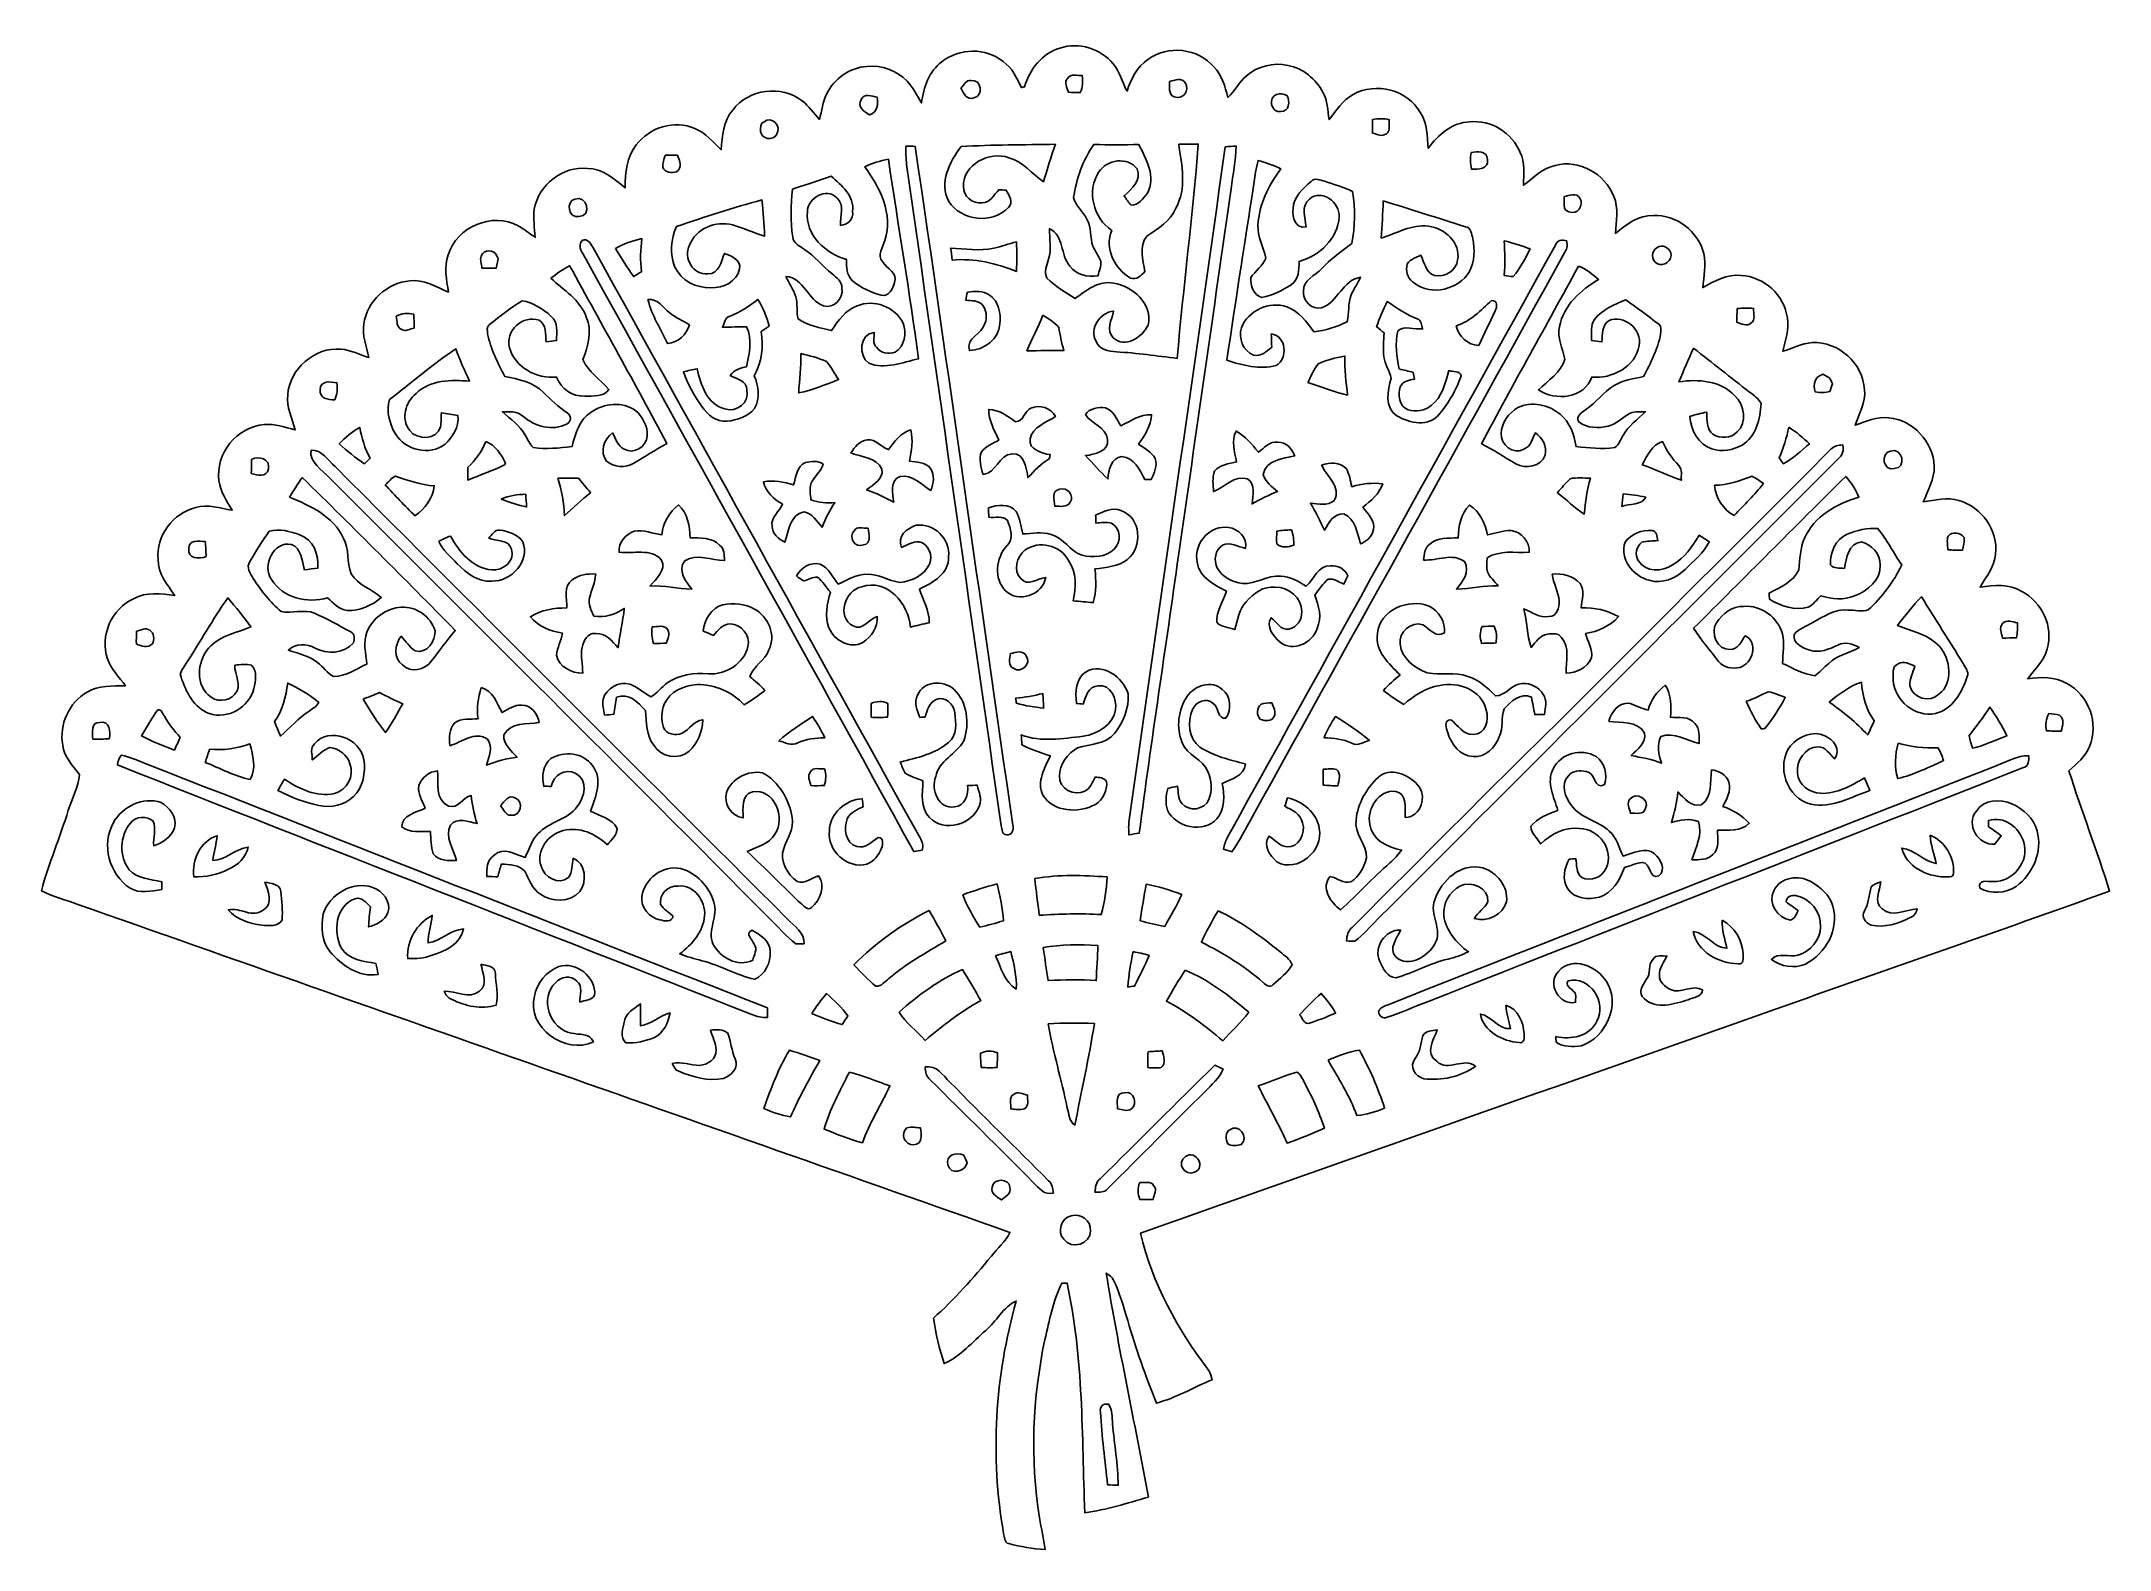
# Model space of a CAD drawing. Header units: centimetres. Extents: x -13.3 to 13.3, y -9.7 to 9.7.
import ezdxf

# ---------------------------------------------------------------- set-up
doc = ezdxf.new("R2010")
doc.units = ezdxf.units.CM
doc.header["$MEASUREMENT"] = 0
doc.layers.add('Camada 1', color=7, linetype='Continuous')

msp = doc.modelspace()

# ---------------------------------------------------------------- linework, layer by layer
at = {"layer": 'Camada 1', "color": 156}
for points, knots in [([(-0.19755, 9.65023), (0.04444, 9.73878), (0.32561, 9.64141), (0.48823, 9.44879), (0.48823, 9.44879), (0.57714, 9.34896), (0.60218, 9.21278), (0.66674, 9.09813), (0.66674, 9.09813), (0.71754, 9.25442), (0.79269, 9.41246), (0.9352, 9.50418), (0.9352, 9.50418), (1.18816, 9.69891), (1.58255, 9.64988), (1.78717, 9.40787), (1.78717, 9.40787), (1.89089, 9.30239), (1.92651, 9.15599), (1.96461, 9.0177), (1.96461, 9.0177), (2.05775, 9.09919), (2.10855, 9.21702), (2.2038, 9.2964), (2.2038, 9.2964), (2.34879, 9.41951), (2.55198, 9.46996), (2.73826, 9.42975), (2.73826, 9.42975), (2.93122, 9.392), (3.09808, 9.25547), (3.1891, 9.08296), (3.1891, 9.08296), (3.24801, 8.97536), (3.24908, 8.84977), (3.26777, 8.7316), (3.26777, 8.7316), (3.36161, 8.84731), (3.44063, 8.98418), (3.57752, 9.05509), (3.57752, 9.05509), (3.86715, 9.21914), (4.28554, 9.11895), (4.44465, 8.81838), (4.44465, 8.81838), (4.53565, 8.68362), (4.5279, 8.51711), (4.54518, 8.36224), (4.54518, 8.36224), (4.67184, 8.53616), (4.85245, 8.69561), (5.07824, 8.70267), (5.07824, 8.70267), (5.35057, 8.73301), (5.62609, 8.56191), (5.72735, 8.30897), (5.72735, 8.30897), (5.79542, 8.17809), (5.77603, 8.02781), (5.77003, 7.88634), (5.77003, 7.88634), (5.89845, 7.983), (6.01591, 8.10754), (6.18031, 8.1414), (6.18031, 8.1414), (6.48545, 8.22642), (6.8213, 8.03239), (6.93242, 7.7424), (6.93242, 7.7424), (7.00088, 7.59142), (6.9617, 7.42421), (6.95607, 7.26546), (6.95607, 7.26546), (7.09329, 7.38399), (7.2517, 7.50076), (7.4429, 7.49582), (7.4429, 7.49582), (7.74064, 7.5124), (8.0197, 7.28944), (8.09378, 7.0058), (8.09378, 7.0058), (8.11988, 6.86045), (8.09342, 6.713), (8.07861, 6.56836), (8.07861, 6.56836), (8.22959, 6.6548), (8.39152, 6.74863), (8.57355, 6.72429), (8.57355, 6.72429), (8.8667, 6.71335), (9.132, 6.46747), (9.16834, 6.17573), (9.16834, 6.17573), (9.19551, 6.03003), (9.14082, 5.88926), (9.10802, 5.74993), (9.10802, 5.74993), (9.235, 5.7866), (9.35531, 5.84799), (9.48831, 5.86281), (9.48831, 5.86281), (9.82627, 5.87691), (10.14306, 5.59223), (10.16105, 5.25392), (10.16105, 5.25392), (10.18151, 5.09023), (10.08979, 4.94629), (10.04252, 4.79602), (10.04252, 4.79602), (10.1801, 4.84928), (10.32157, 4.91418), (10.47362, 4.89162), (10.47362, 4.89162), (10.78688, 4.86726), (11.04793, 4.57941), (11.05887, 4.26861), (11.05887, 4.26861), (11.06452, 4.10316), (10.97562, 3.95746), (10.91706, 3.80858), (10.91706, 3.80858), (11.0691, 3.82798), (11.22608, 3.88055), (11.37742, 3.82658), (11.37742, 3.82658), (11.66883, 3.7458), (11.8872, 3.4424), (11.8498, 3.13831), (11.8498, 3.13831), (11.83428, 2.97709), (11.72915, 2.84692), (11.64907, 2.71251), (11.64907, 2.71251), (11.82863, 2.73719), (12.02372, 2.75695), (12.18635, 2.65711), (12.18635, 2.65711), (12.44811, 2.52377), (12.59699, 2.20132), (12.51196, 1.91698), (12.51196, 1.91698), (12.48056, 1.76001), (12.34863, 1.65805), (12.26219, 1.53212), (12.26219, 1.53212), (12.43117, 1.55716), (12.61285, 1.56279), (12.76526, 1.47179), (12.76526, 1.47179), (13.0489, 1.32891), (13.18436, 0.95462), (13.05772, 0.66286), (13.05772, 0.66286), (13.00692, 0.53128), (12.89543, 0.43956), (12.79384, 0.34783), (12.79384, 0.34783), (12.95576, -0.17215), (13.15544, -0.68014), (13.31736, -1.20049), (13.31736, -1.20049), (11.88332, -1.71874), (10.44081, -2.21368), (9.0043, -2.7252), (9.0043, -2.7252), (6.28261, -3.68582), (3.55881, -4.64078), (0.83855, -5.60492), (0.83855, -5.60492), (0.98777, -6.25544), (1.32362, -6.85058), (1.72332, -7.37941), (1.72332, -7.37941), (1.74625, -7.41221), (1.75048, -7.45384), (1.76213, -7.49158), (1.76213, -7.49158), (1.52118, -7.58859), (1.2954, -7.72653), (1.04352, -7.79322), (1.04352, -7.79322), (0.90699, -7.44395), (0.77716, -7.09083), (0.67627, -6.72923), (0.67627, -6.72923), (0.62159, -6.55355), (0.57114, -6.3754), (0.49283, -6.20818), (0.49283, -6.20818), (0.47659, -6.16408), (0.4332, -6.14362), (0.39758, -6.11928), (0.39758, -6.11928), (0.55527, -7.08447), (0.76624, -8.0405), (0.94051, -9.00324), (0.94051, -9.00324), (0.67027, -9.07908), (0.40004, -9.16727), (0.121, -9.20362), (0.121, -9.20362), (0.08536, -8.21619), (0.10653, -7.21783), (-0.10548, -6.24699), (-0.10548, -6.24699), (-0.12206, -6.24699), (-0.15521, -6.24699), (-0.1718, -6.24699), (-0.1718, -6.24699), (-0.28821, -6.47417), (-0.33055, -6.72923), (-0.39263, -6.97476), (-0.39263, -6.97476), (-0.54785, -7.72759), (-0.58561, -8.509), (-0.46107, -9.26923), (-0.46107, -9.26923), (-0.43956, -9.40611), (-0.40286, -9.54051), (-0.38946, -9.6788), (-0.38946, -9.6788), (-0.54715, -9.66893), (-0.70414, -9.63999), (-0.85689, -9.60084), (-0.85689, -9.60084), (-0.91722, -9.59026), (-0.90699, -9.51335), (-0.92321, -9.46962), (-0.92321, -9.46962), (-1.09784, -8.4776), (-1.0347, -7.44607), (-0.76022, -6.47841), (-0.76022, -6.47841), (-0.93027, -6.55601), (-1.01318, -6.73876), (-1.15252, -6.85553), (-1.15252, -6.85553), (-1.32467, -7.00475), (-1.47567, -7.18925), (-1.68804, -7.2831), (-1.68804, -7.2831), (-1.75294, -7.09365), (-1.7928, -6.89645), (-1.82774, -6.69924), (-1.82774, -6.69924), (-1.55468, -6.45724), (-1.31409, -6.18137), (-1.08091, -5.90125), (-1.08091, -5.90125), (-1.00047, -5.79966), (-0.89887, -5.71253), (-0.84208, -5.59399), (-0.84208, -5.59399), (-4.84116, -4.18606), (-8.84096, -2.78024), (-12.8404, -1.37266), (-12.8404, -1.37266), (-12.99809, -1.31585), (-13.16249, -1.27353), (-13.31207, -1.19627), (-13.31207, -1.19627), (-13.21646, -0.84525), (-13.0743, -0.50765), (-12.96528, -0.1605), (-12.96528, -0.1605), (-12.92225, -0.00635), (-12.83123, 0.13899), (-12.82311, 0.29951), (-12.82311, 0.29951), (-12.91025, 0.41485), (-13.01997, 0.5267), (-13.03584, 0.67839), (-13.03584, 0.67839), (-13.08629, 0.94192), (-12.95788, 1.22907), (-12.72152, 1.3589), (-12.72152, 1.3589), (-12.57546, 1.45345), (-12.3959, 1.43932), (-12.23009, 1.44215), (-12.23009, 1.44215), (-12.30911, 1.55609), (-12.41848, 1.65276), (-12.45904, 1.78964), (-12.45904, 1.78964), (-12.56594, 2.08209), (-12.40542, 2.43592), (-12.12391, 2.56329), (-12.12391, 2.56329), (-11.96163, 2.6557), (-11.77007, 2.62784), (-11.59403, 2.60278), (-11.59403, 2.60278), (-11.68964, 2.7446), (-11.81241, 2.88819), (-11.80958, 3.06951), (-11.80958, 3.06951), (-11.84204, 3.37185), (-11.6152, 3.66572), (-11.32451, 3.73698), (-11.32451, 3.73698), (-11.1693, 3.7867), (-11.01124, 3.72745), (-10.85744, 3.7024), (-10.85744, 3.7024), (-10.92376, 3.82447), (-11.00949, 3.94158), (-11.02536, 4.0834), (-11.02536, 4.0834), (-11.07581, 4.42877), (-10.79076, 4.78048), (-10.44257, 4.80484), (-10.44257, 4.80484), (-10.30534, 4.81929), (-10.1741, 4.76919), (-10.04287, 4.73745), (-10.04287, 4.73745), (-10.08556, 4.8849), (-10.15858, 5.0299), (-10.13988, 5.18795), (-10.13988, 5.18795), (-10.11872, 5.52167), (-9.79028, 5.80813), (-9.45479, 5.77461), (-9.45479, 5.77461), (-9.32814, 5.76932), (-9.21561, 5.70371), (-9.09567, 5.66914), (-9.09567, 5.66914), (-9.12494, 5.81094), (-9.18845, 5.95277), (-9.15951, 6.10022), (-9.15951, 6.10022), (-9.12071, 6.39197), (-8.86142, 6.63187), (-8.56932, 6.65551), (-8.56932, 6.65551), (-8.38941, 6.67914), (-8.22995, 6.57754), (-8.0712, 6.51121), (-8.0712, 6.51121), (-8.09448, 6.6682), (-8.13223, 6.83506), (-8.07437, 6.98887), (-8.07437, 6.98887), (-7.96536, 7.35012), (-7.50359, 7.54768), (-7.17196, 7.36316), (-7.17196, 7.36316), (-7.09541, 7.32013), (-7.02768, 7.26405), (-6.95395, 7.21606), (-6.95395, 7.21606), (-6.96136, 7.33636), (-6.98287, 7.45666), (-6.96595, 7.57695), (-6.96595, 7.57695), (-6.91409, 7.89269), (-6.59906, 8.13469), (-6.28015, 8.1033), (-6.28015, 8.1033), (-6.08787, 8.09907), (-5.93689, 7.96854), (-5.79508, 7.85459), (-5.79508, 7.85459), (-5.79261, 8.04615), (-5.77708, 8.24971), (-5.65221, 8.40528), (-5.65221, 8.40528), (-5.48393, 8.63141), (-5.15866, 8.73548), (-4.89725, 8.61624), (-4.89725, 8.61624), (-4.75862, 8.56297), (-4.66653, 8.44126), (-4.56035, 8.3439), (-4.56035, 8.3439), (-4.54306, 8.52064), (-4.53319, 8.71431), (-4.40867, 8.85436), (-4.40867, 8.85436), (-4.20899, 9.12671), (-3.77859, 9.18068), (-3.51542, 8.9722), (-3.51542, 8.9722), (-3.42935, 8.90481), (-3.36761, 8.81274), (-3.29247, 8.73407), (-3.29247, 8.73407), (-3.26495, 8.84342), (-3.25296, 8.95843), (-3.2018, 9.06039), (-3.2018, 9.06039), (-3.10727, 9.25865), (-2.90194, 9.40046), (-2.68286, 9.41634), (-2.68286, 9.41634), (-2.49449, 9.43222), (-2.29763, 9.36695), (-2.16641, 9.2283), (-2.16641, 9.2283), (-2.08562, 9.14788), (-2.03975, 9.04205), (-1.97943, 8.94679), (-1.97943, 8.94679), (-1.95545, 9.14541), (-1.88524, 9.35495), (-1.71696, 9.47666), (-1.71696, 9.47666), (-1.49506, 9.65341), (-1.1504, 9.66152), (-0.9292, 9.47878), (-0.9292, 9.47878), (-0.81244, 9.3994), (-0.75352, 9.26817), (-0.69461, 9.14505), (-0.69461, 9.14505), (-0.68403, 9.14717), (-0.66321, 9.1514), (-0.65263, 9.15317), (-0.65263, 9.15317), (-0.58807, 9.37754), (-0.43003, 9.58567), (-0.19755, 9.65023)], [0, 0, 0, 0, 0.00934579, 0.00934579, 0.00934579, 0.00934579, 0.01869159, 0.01869159, 0.01869159, 0.01869159, 0.02803738, 0.02803738, 0.02803738, 0.02803738, 0.03738318, 0.03738318, 0.03738318, 0.03738318, 0.04672897, 0.04672897, 0.04672897, 0.04672897, 0.05607477, 0.05607477, 0.05607477, 0.05607477, 0.06542056, 0.06542056, 0.06542056, 0.06542056, 0.07476636, 0.07476636, 0.07476636, 0.07476636, 0.08411215, 0.08411215, 0.08411215, 0.08411215, 0.09345794, 0.09345794, 0.09345794, 0.09345794, 0.10280374, 0.10280374, 0.10280374, 0.10280374, 0.11214953, 0.11214953, 0.11214953, 0.11214953, 0.12149533, 0.12149533, 0.12149533, 0.12149533, 0.13084112, 0.13084112, 0.13084112, 0.13084112, 0.14018692, 0.14018692, 0.14018692, 0.14018692, 0.14953271, 0.14953271, 0.14953271, 0.14953271, 0.1588785, 0.1588785, 0.1588785, 0.1588785, 0.1682243, 0.1682243, 0.1682243, 0.1682243, 0.17757009, 0.17757009, 0.17757009, 0.17757009, 0.18691589, 0.18691589, 0.18691589, 0.18691589, 0.19626168, 0.19626168, 0.19626168, 0.19626168, 0.20560748, 0.20560748, 0.20560748, 0.20560748, 0.21495327, 0.21495327, 0.21495327, 0.21495327, 0.22429907, 0.22429907, 0.22429907, 0.22429907, 0.23364486, 0.23364486, 0.23364486, 0.23364486, 0.24299065, 0.24299065, 0.24299065, 0.24299065, 0.25233645, 0.25233645, 0.25233645, 0.25233645, 0.26168224, 0.26168224, 0.26168224, 0.26168224, 0.27102804, 0.27102804, 0.27102804, 0.27102804, 0.28037383, 0.28037383, 0.28037383, 0.28037383, 0.28971963, 0.28971963, 0.28971963, 0.28971963, 0.29906542, 0.29906542, 0.29906542, 0.29906542, 0.30841121, 0.30841121, 0.30841121, 0.30841121, 0.31775701, 0.31775701, 0.31775701, 0.31775701, 0.3271028, 0.3271028, 0.3271028, 0.3271028, 0.3364486, 0.3364486, 0.3364486, 0.3364486, 0.34579439, 0.34579439, 0.34579439, 0.34579439, 0.35514019, 0.35514019, 0.35514019, 0.35514019, 0.36448598, 0.36448598, 0.36448598, 0.36448598, 0.37383178, 0.37383178, 0.37383178, 0.37383178, 0.38317757, 0.38317757, 0.38317757, 0.38317757, 0.39252336, 0.39252336, 0.39252336, 0.39252336, 0.40186916, 0.40186916, 0.40186916, 0.40186916, 0.41121495, 0.41121495, 0.41121495, 0.41121495, 0.42056075, 0.42056075, 0.42056075, 0.42056075, 0.42990654, 0.42990654, 0.42990654, 0.42990654, 0.43925234, 0.43925234, 0.43925234, 0.43925234, 0.44859813, 0.44859813, 0.44859813, 0.44859813, 0.45794393, 0.45794393, 0.45794393, 0.45794393, 0.46728972, 0.46728972, 0.46728972, 0.46728972, 0.47663551, 0.47663551, 0.47663551, 0.47663551, 0.48598131, 0.48598131, 0.48598131, 0.48598131, 0.4953271, 0.4953271, 0.4953271, 0.4953271, 0.5046729, 0.5046729, 0.5046729, 0.5046729, 0.51401869, 0.51401869, 0.51401869, 0.51401869, 0.52336449, 0.52336449, 0.52336449, 0.52336449, 0.53271028, 0.53271028, 0.53271028, 0.53271028, 0.54205607, 0.54205607, 0.54205607, 0.54205607, 0.55140187, 0.55140187, 0.55140187, 0.55140187, 0.56074766, 0.56074766, 0.56074766, 0.56074766, 0.57009346, 0.57009346, 0.57009346, 0.57009346, 0.57943925, 0.57943925, 0.57943925, 0.57943925, 0.58878505, 0.58878505, 0.58878505, 0.58878505, 0.59813084, 0.59813084, 0.59813084, 0.59813084, 0.60747664, 0.60747664, 0.60747664, 0.60747664, 0.61682243, 0.61682243, 0.61682243, 0.61682243, 0.62616822, 0.62616822, 0.62616822, 0.62616822, 0.63551402, 0.63551402, 0.63551402, 0.63551402, 0.64485981, 0.64485981, 0.64485981, 0.64485981, 0.65420561, 0.65420561, 0.65420561, 0.65420561, 0.6635514, 0.6635514, 0.6635514, 0.6635514, 0.6728972, 0.6728972, 0.6728972, 0.6728972, 0.68224299, 0.68224299, 0.68224299, 0.68224299, 0.69158879, 0.69158879, 0.69158879, 0.69158879, 0.70093458, 0.70093458, 0.70093458, 0.70093458, 0.71028037, 0.71028037, 0.71028037, 0.71028037, 0.71962617, 0.71962617, 0.71962617, 0.71962617, 0.72897196, 0.72897196, 0.72897196, 0.72897196, 0.73831776, 0.73831776, 0.73831776, 0.73831776, 0.74766355, 0.74766355, 0.74766355, 0.74766355, 0.75700935, 0.75700935, 0.75700935, 0.75700935, 0.76635514, 0.76635514, 0.76635514, 0.76635514, 0.77570093, 0.77570093, 0.77570093, 0.77570093, 0.78504673, 0.78504673, 0.78504673, 0.78504673, 0.79439252, 0.79439252, 0.79439252, 0.79439252, 0.80373832, 0.80373832, 0.80373832, 0.80373832, 0.81308411, 0.81308411, 0.81308411, 0.81308411, 0.82242991, 0.82242991, 0.82242991, 0.82242991, 0.8317757, 0.8317757, 0.8317757, 0.8317757, 0.8411215, 0.8411215, 0.8411215, 0.8411215, 0.85046729, 0.85046729, 0.85046729, 0.85046729, 0.85981308, 0.85981308, 0.85981308, 0.85981308, 0.86915888, 0.86915888, 0.86915888, 0.86915888, 0.87850467, 0.87850467, 0.87850467, 0.87850467, 0.88785047, 0.88785047, 0.88785047, 0.88785047, 0.89719626, 0.89719626, 0.89719626, 0.89719626, 0.90654206, 0.90654206, 0.90654206, 0.90654206, 0.91588785, 0.91588785, 0.91588785, 0.91588785, 0.92523364, 0.92523364, 0.92523364, 0.92523364, 0.93457944, 0.93457944, 0.93457944, 0.93457944, 0.94392523, 0.94392523, 0.94392523, 0.94392523, 0.95327103, 0.95327103, 0.95327103, 0.95327103, 0.96261682, 0.96261682, 0.96261682, 0.96261682, 0.97196262, 0.97196262, 0.97196262, 0.97196262, 0.98130841, 0.98130841, 0.98130841, 0.98130841, 1, 1, 1, 1]), ([(-0.09842, 9.26182), (-0.09842, 9.26182), (-0.09842, 9.26182), (-0.09842, 9.26182), (-0.09842, 9.26182), (-0.15275, 9.21314), (-0.10195, 9.14047), (-0.08854, 9.08508), (-0.08854, 9.08508), (-0.0381, 9.08015), (0.01235, 9.07908), (0.06349, 9.08049), (0.06349, 9.08049), (0.09735, 9.14823), (0.09877, 9.22337), (0.0896, 9.29745), (0.0896, 9.29745), (0.02611, 9.29428), (-0.05785, 9.32991), (-0.09842, 9.26182)], [0, 0, 0, 0, 0.16666667, 0.16666667, 0.16666667, 0.16666667, 0.33333333, 0.33333333, 0.33333333, 0.33333333, 0.5, 0.5, 0.5, 0.5, 0.66666667, 0.66666667, 0.66666667, 0.66666667, 1, 1, 1, 1]), ([(-2.75624, 8.98948), (-2.75624, 8.98948), (-2.75624, 8.98948), (-2.75624, 8.98948), (-2.75624, 8.98948), (-2.81727, 8.89599), (-2.71604, 8.83002), (-2.64371, 8.79192), (-2.64371, 8.79192), (-2.55023, 8.83637), (-2.534, 8.92527), (-2.54987, 9.01981), (-2.54987, 9.01981), (-2.61902, 9.03427), (-2.71568, 9.0752), (-2.75624, 8.98948)], [0, 0, 0, 0, 0.2, 0.2, 0.2, 0.2, 0.4, 0.4, 0.4, 0.4, 0.6, 0.6, 0.6, 0.6, 1, 1, 1, 1]), ([(-1.4725, 9.13941), (-1.4725, 9.13941), (-1.4725, 9.13941), (-1.4725, 9.13941), (-1.4725, 9.13941), (-1.43932, 9.07308), (-1.40088, 8.98066), (-1.30739, 9.01029), (-1.30739, 9.01029), (-1.17439, 9.03181), (-1.20826, 9.25935), (-1.34126, 9.23431), (-1.34126, 9.23431), (-1.40616, 9.2456), (-1.43298, 9.17609), (-1.4725, 9.13941)], [0, 0, 0, 0, 0.2, 0.2, 0.2, 0.2, 0.4, 0.4, 0.4, 0.4, 0.6, 0.6, 0.6, 0.6, 1, 1, 1, 1]), ([(1.21496, 9.22266), (1.21496, 9.22266), (1.21496, 9.22266), (1.21496, 9.22266), (1.21496, 9.22266), (1.21603, 9.15317), (1.19167, 9.05721), (1.27494, 9.02441), (1.27494, 9.02441), (1.38182, 8.98031), (1.4792, 9.10695), (1.41817, 9.20115), (1.41817, 9.20115), (1.37442, 9.28017), (1.28093, 9.23819), (1.21496, 9.22266)], [0, 0, 0, 0, 0.2, 0.2, 0.2, 0.2, 0.4, 0.4, 0.4, 0.4, 0.6, 0.6, 0.6, 0.6, 1, 1, 1, 1]), ([(2.58974, 9.05509), (2.58974, 9.05509), (2.58974, 9.05509), (2.58974, 9.05509), (2.58974, 9.05509), (2.47721, 9.02299), (2.51848, 8.81062), (2.64548, 8.83637), (2.64548, 8.83637), (2.75483, 8.82967), (2.76895, 8.96796), (2.72555, 9.04028), (2.72555, 9.04028), (2.68464, 9.06497), (2.63455, 9.06709), (2.58974, 9.05509)], [0, 0, 0, 0, 0.2, 0.2, 0.2, 0.2, 0.4, 0.4, 0.4, 0.4, 0.6, 0.6, 0.6, 0.6, 1, 1, 1, 1]), ([(-4.00719, 8.70479), (-4.00719, 8.70479), (-4.00719, 8.70479), (-4.00719, 8.70479), (-4.00719, 8.70479), (-4.05518, 8.6868), (-4.05553, 8.62259), (-4.05129, 8.5799), (-4.05129, 8.5799), (-4.04424, 8.47831), (-3.88654, 8.45043), (-3.84422, 8.54604), (-3.84422, 8.54604), (-3.77613, 8.64234), (-3.91125, 8.7898), (-4.00719, 8.70479)], [0, 0, 0, 0, 0.2, 0.2, 0.2, 0.2, 0.4, 0.4, 0.4, 0.4, 0.6, 0.6, 0.6, 0.6, 1, 1, 1, 1]), ([(3.82729, 8.7316), (3.82729, 8.7316), (3.82729, 8.7316), (3.82729, 8.7316), (3.82729, 8.7316), (3.82551, 8.67268), (3.82551, 8.61412), (3.82729, 8.55521), (3.82729, 8.55521), (3.87667, 8.55098), (3.93064, 8.50864), (3.97862, 8.53686), (3.97862, 8.53686), (4.06893, 8.55733), (4.03506, 8.66386), (4.04247, 8.73054), (4.04247, 8.73054), (3.97121, 8.74641), (3.89819, 8.74924), (3.82729, 8.7316)], [0, 0, 0, 0, 0.16666667, 0.16666667, 0.16666667, 0.16666667, 0.33333333, 0.33333333, 0.33333333, 0.33333333, 0.5, 0.5, 0.5, 0.5, 0.66666667, 0.66666667, 0.66666667, 0.66666667, 1, 1, 1, 1]), ([(-5.28109, 8.27405), (-5.28109, 8.27405), (-5.28109, 8.27405), (-5.28109, 8.27405), (-5.28109, 8.27405), (-5.29378, 8.22219), (-5.31566, 8.17068), (-5.30965, 8.11636), (-5.30965, 8.11636), (-5.28038, 8.04897), (-5.19677, 8.03909), (-5.13432, 8.0592), (-5.13432, 8.0592), (-5.056, 8.1093), (-5.0941, 8.20702), (-5.12197, 8.2744), (-5.12197, 8.2744), (-5.17525, 8.27511), (-5.22817, 8.27475), (-5.28109, 8.27405)], [0, 0, 0, 0, 0.16666667, 0.16666667, 0.16666667, 0.16666667, 0.33333333, 0.33333333, 0.33333333, 0.33333333, 0.5, 0.5, 0.5, 0.5, 0.66666667, 0.66666667, 0.66666667, 0.66666667, 1, 1, 1, 1]), ([(-2.18157, 8.39045), (-2.18157, 8.39045), (-2.18157, 8.39045), (-2.18157, 8.39045), (-2.18157, 8.39045), (-2.18122, 8.31108), (-2.18086, 8.2317), (-2.1724, 8.15269), (-2.1724, 8.15269), (-1.766, 5.31529), (-1.36031, 2.47755), (-0.95462, -0.36018), (-0.95462, -0.36018), (-0.9398, -0.3997), (-0.94473, -0.48506), (-0.88053, -0.47449), (-0.88053, -0.47449), (-0.81597, -0.49072), (-0.78634, -0.40393), (-0.80468, -0.35382), (-0.80468, -0.35382), (-1.22519, 2.55939), (-1.63335, 5.47475), (-2.06128, 8.38693), (-2.06128, 8.38693), (-2.10149, 8.38799), (-2.14171, 8.38941), (-2.18157, 8.39045)], [0, 0, 0, 0, 0.125, 0.125, 0.125, 0.125, 0.25, 0.25, 0.25, 0.25, 0.375, 0.375, 0.375, 0.375, 0.5, 0.5, 0.5, 0.5, 0.625, 0.625, 0.625, 0.625, 0.75, 0.75, 0.75, 0.75, 1, 1, 1, 1]), ([(-1.47072, 8.38481), (-1.47072, 8.38481), (-1.47072, 8.38481), (-1.47072, 8.38481), (-1.47072, 8.38481), (-1.61783, 8.18797), (-1.75612, 7.91986), (-1.63018, 7.67785), (-1.63018, 7.67785), (-1.47002, 7.42738), (-1.06327, 7.38152), (-0.85865, 7.60201), (-0.85865, 7.60201), (-0.79058, 7.66938), (-0.85336, 7.75794), (-0.8911, 7.82177), (-0.8911, 7.82177), (-0.91475, 7.82389), (-0.96202, 7.82778), (-0.98565, 7.82954), (-0.98565, 7.82954), (-1.04563, 7.76216), (-1.09714, 7.66056), (-1.19979, 7.66022), (-1.19979, 7.66022), (-1.31903, 7.64611), (-1.4478, 7.74559), (-1.43898, 7.87082), (-1.43898, 7.87082), (-1.45486, 8.15551), (-1.09819, 8.33013), (-0.85514, 8.24123), (-0.85514, 8.24123), (-0.67098, 8.19573), (-0.56268, 8.02957), (-0.40993, 7.93184), (-0.40993, 7.93184), (-0.35984, 8.09307), (-0.31009, 8.25429), (-0.2561, 8.4141), (-0.2561, 8.4141), (-0.66111, 8.40669), (-1.0661, 8.4088), (-1.47072, 8.38481)], [0, 0, 0, 0, 0.08333333, 0.08333333, 0.08333333, 0.08333333, 0.16666667, 0.16666667, 0.16666667, 0.16666667, 0.25, 0.25, 0.25, 0.25, 0.33333333, 0.33333333, 0.33333333, 0.33333333, 0.41666667, 0.41666667, 0.41666667, 0.41666667, 0.5, 0.5, 0.5, 0.5, 0.58333333, 0.58333333, 0.58333333, 0.58333333, 0.66666667, 0.66666667, 0.66666667, 0.66666667, 0.75, 0.75, 0.75, 0.75, 0.83333333, 0.83333333, 0.83333333, 0.83333333, 1, 1, 1, 1]), ([(1.33103, 8.41445), (1.33103, 8.41445), (1.33103, 8.41445), (1.33103, 8.41445), (1.33103, 8.41445), (1.37407, 8.14246), (1.43686, 7.84613), (1.29433, 7.59107), (1.29433, 7.59107), (1.22273, 7.4228), (1.06257, 7.32825), (0.91968, 7.22911), (0.91968, 7.22911), (0.81492, 7.0993), (0.87558, 6.92502), (0.89429, 6.77721), (0.89429, 6.77721), (0.8509, 6.71971), (0.78705, 6.66396), (0.70943, 6.69008), (0.70943, 6.69008), (0.5087, 6.81496), (0.369, 7.07284), (0.46989, 7.30532), (0.46989, 7.30532), (0.23142, 7.46371), (0.14252, 7.81543), (0.30302, 8.05744), (0.30302, 8.05744), (0.40534, 8.22113), (0.67522, 8.25782), (0.79657, 8.09766), (0.79657, 8.09766), (0.85689, 7.94843), (0.72777, 7.83872), (0.62864, 7.75088), (0.62864, 7.75088), (0.65722, 7.71031), (0.68226, 7.66621), (0.71825, 7.63093), (0.71825, 7.63093), (0.81492, 7.62316), (0.87312, 7.72159), (0.92957, 7.7851), (0.92957, 7.7851), (1.04352, 7.99041), (0.91334, 8.22289), (0.81915, 8.40987), (0.81915, 8.40987), (0.62547, 8.40846), (0.4318, 8.40705), (0.23812, 8.41021), (0.23812, 8.41021), (0.09489, 8.21055), (0.01622, 7.96819), (-0.0247, 7.72795), (-0.0247, 7.72795), (0.00175, 7.62246), (0.10512, 7.54979), (0.14851, 7.44855), (0.14851, 7.44855), (0.21378, 7.34377), (0.18767, 7.21465), (0.22577, 7.10177), (0.22577, 7.10177), (0.2561, 7.03615), (0.30161, 6.97793), (0.32807, 6.90986), (0.32807, 6.90986), (0.33689, 6.84494), (0.30551, 6.7832), (0.29174, 6.72112), (0.29174, 6.72112), (0.15909, 6.69819), (0.01269, 6.73206), (-0.06914, 6.84635), (-0.06914, 6.84635), (-0.19649, 6.98712), (-0.14111, 7.2383), (-0.33267, 7.32613), (-0.33267, 7.32613), (-0.33479, 7.19596), (-0.30268, 7.06154), (-0.3443, 6.9342), (-0.3443, 6.9342), (-0.36547, 6.85694), (-0.40569, 6.76945), (-0.36512, 6.69149), (-0.36512, 6.69149), (-0.26034, 6.58354), (-0.12946, 6.50558), (-0.00175, 6.42796), (-0.00175, 6.42796), (0.14145, 6.53238), (0.3002, 6.66362), (0.49142, 6.62622), (0.49142, 6.62622), (0.73695, 6.58917), (1.00224, 6.35599), (0.93661, 6.08717), (0.93661, 6.08717), (0.87029, 5.93124), (0.63429, 5.77849), (0.4893, 5.92242), (0.4893, 5.92242), (0.39088, 6.01944), (0.46848, 6.15421), (0.49318, 6.26463), (0.49318, 6.26463), (0.31537, 6.24981), (0.17885, 6.03919), (0.26775, 5.87728), (0.26775, 5.87728), (0.30373, 5.76932), (0.43003, 5.74745), (0.52916, 5.74111), (0.52916, 5.74111), (0.79128, 5.7284), (1.05092, 5.68888), (1.31127, 5.65714), (1.31127, 5.65714), (1.39347, 6.57754), (1.50917, 7.49511), (1.58396, 8.41587), (1.58396, 8.41587), (1.49965, 8.41657), (1.41534, 8.41622), (1.33103, 8.41445)], [0, 0, 0, 0, 0.03030303, 0.03030303, 0.03030303, 0.03030303, 0.06060606, 0.06060606, 0.06060606, 0.06060606, 0.09090909, 0.09090909, 0.09090909, 0.09090909, 0.12121212, 0.12121212, 0.12121212, 0.12121212, 0.15151515, 0.15151515, 0.15151515, 0.15151515, 0.18181818, 0.18181818, 0.18181818, 0.18181818, 0.21212121, 0.21212121, 0.21212121, 0.21212121, 0.24242424, 0.24242424, 0.24242424, 0.24242424, 0.27272727, 0.27272727, 0.27272727, 0.27272727, 0.3030303, 0.3030303, 0.3030303, 0.3030303, 0.33333333, 0.33333333, 0.33333333, 0.33333333, 0.36363636, 0.36363636, 0.36363636, 0.36363636, 0.39393939, 0.39393939, 0.39393939, 0.39393939, 0.42424242, 0.42424242, 0.42424242, 0.42424242, 0.45454545, 0.45454545, 0.45454545, 0.45454545, 0.48484848, 0.48484848, 0.48484848, 0.48484848, 0.51515152, 0.51515152, 0.51515152, 0.51515152, 0.54545455, 0.54545455, 0.54545455, 0.54545455, 0.57575758, 0.57575758, 0.57575758, 0.57575758, 0.60606061, 0.60606061, 0.60606061, 0.60606061, 0.63636364, 0.63636364, 0.63636364, 0.63636364, 0.66666667, 0.66666667, 0.66666667, 0.66666667, 0.6969697, 0.6969697, 0.6969697, 0.6969697, 0.72727273, 0.72727273, 0.72727273, 0.72727273, 0.75757576, 0.75757576, 0.75757576, 0.75757576, 0.78787879, 0.78787879, 0.78787879, 0.78787879, 0.81818182, 0.81818182, 0.81818182, 0.81818182, 0.84848485, 0.84848485, 0.84848485, 0.84848485, 0.87878788, 0.87878788, 0.87878788, 0.87878788, 0.90909091, 0.90909091, 0.90909091, 0.90909091, 0.93939394, 0.93939394, 0.93939394, 0.93939394, 1, 1, 1, 1]), ([(1.93111, 8.3827), (1.93111, 8.3827), (1.93111, 8.3827), (1.93111, 8.3827), (1.93111, 8.3827), (1.52223, 5.49344), (1.10596, 2.60526), (0.69285, -0.28327), (0.69285, -0.28327), (0.68474, -0.34748), (0.68686, -0.41205), (0.68967, -0.47659), (0.68967, -0.47659), (0.73413, -0.46884), (0.77857, -0.46143), (0.82337, -0.45366), (0.82337, -0.45366), (0.98, 0.73871), (1.16382, 1.92758), (1.32891, 3.11891), (1.32891, 3.11891), (1.55468, 4.69299), (1.78152, 6.26638), (2.00483, 7.84083), (2.00483, 7.84083), (2.03093, 8.02322), (2.06974, 8.2049), (2.06974, 8.39011), (2.06974, 8.39011), (2.02318, 8.38799), (1.97696, 8.38552), (1.93111, 8.3827)], [0, 0, 0, 0, 0.11111111, 0.11111111, 0.11111111, 0.11111111, 0.22222222, 0.22222222, 0.22222222, 0.22222222, 0.33333333, 0.33333333, 0.33333333, 0.33333333, 0.44444444, 0.44444444, 0.44444444, 0.44444444, 0.55555556, 0.55555556, 0.55555556, 0.55555556, 0.66666667, 0.66666667, 0.66666667, 0.66666667, 0.77777778, 0.77777778, 0.77777778, 0.77777778, 1, 1, 1, 1]), ([(5.09551, 8.30968), (5.09551, 8.30968), (5.09551, 8.30968), (5.09551, 8.30968), (5.09551, 8.30968), (5.08316, 8.23841), (5.08494, 8.16574), (5.09975, 8.09483), (5.09975, 8.09483), (5.18795, 8.08813), (5.32306, 8.09201), (5.30542, 8.2176), (5.30542, 8.2176), (5.30718, 8.33402), (5.1756, 8.32343), (5.09551, 8.30968)], [0, 0, 0, 0, 0.2, 0.2, 0.2, 0.2, 0.4, 0.4, 0.4, 0.4, 0.6, 0.6, 0.6, 0.6, 1, 1, 1, 1]), ([(-2.71073, 8.12553), (-2.71073, 8.12553), (-2.71073, 8.12553), (-2.71073, 8.12553), (-2.71073, 8.12553), (-2.51566, 7.85777), (-2.34068, 7.5124), (-2.45356, 7.1762), (-2.45356, 7.1762), (-2.47332, 7.08695), (-2.56187, 6.98605), (-2.48108, 6.90316), (-2.48108, 6.90316), (-2.43275, 6.81319), (-2.27612, 6.75569), (-2.32833, 6.63609), (-2.32833, 6.63609), (-2.34631, 6.5553), (-2.39676, 6.45018), (-2.49802, 6.47135), (-2.49802, 6.47135), (-2.62995, 6.50875), (-2.76365, 6.56412), (-2.86702, 6.65621), (-2.86702, 6.65621), (-2.94498, 6.72641), (-2.94815, 6.83436), (-2.94604, 6.93101), (-2.94604, 6.93101), (-3.21415, 7.0051), (-3.47732, 7.24817), (-3.44981, 7.54591), (-3.44981, 7.54591), (-3.44805, 7.71771), (-3.2004, 7.86765), (-3.07021, 7.72442), (-3.07021, 7.72442), (-2.96579, 7.63447), (-3.03283, 7.48663), (-3.02436, 7.36952), (-3.02436, 7.36952), (-2.93017, 7.37729), (-2.85114, 7.45031), (-2.86666, 7.55015), (-2.86666, 7.55015), (-2.84302, 7.74982), (-3.01059, 7.88423), (-3.14289, 8.00311), (-3.14289, 8.00311), (-3.3087, 7.94596), (-3.47556, 7.89057), (-3.64208, 7.83554), (-3.64208, 7.83554), (-3.66501, 7.63093), (-3.66923, 7.4228), (-3.63748, 7.21924), (-3.63748, 7.21924), (-3.63361, 7.13386), (-3.54576, 7.10494), (-3.48791, 7.06049), (-3.48791, 7.06049), (-3.3528, 6.97547), (-3.25613, 6.84459), (-3.1309, 6.74722), (-3.1309, 6.74722), (-3.07445, 6.69712), (-2.9972, 6.64527), (-3.00389, 6.5592), (-3.00389, 6.5592), (-2.98414, 6.42796), (-3.10761, 6.28931), (-3.24379, 6.33552), (-3.24379, 6.33552), (-3.44805, 6.40503), (-3.48862, 6.69748), (-3.72674, 6.71159), (-3.72674, 6.71159), (-3.68511, 6.62374), (-3.62866, 6.54295), (-3.59762, 6.45018), (-3.59762, 6.45018), (-3.5747, 6.3574), (-3.58951, 6.25934), (-3.56904, 6.16584), (-3.56904, 6.16584), (-3.44382, 6.07447), (-3.28365, 6.05649), (-3.13796, 6.01486), (-3.13796, 6.01486), (-3.05469, 6.14362), (-2.95909, 6.27979), (-2.80811, 6.33377), (-2.80811, 6.33377), (-2.59257, 6.42584), (-2.31985, 6.32037), (-2.2165, 6.11152), (-2.2165, 6.11152), (-2.1724, 5.98452), (-2.19109, 5.81235), (-2.3181, 5.73933), (-2.3181, 5.73933), (-2.40242, 5.70793), (-2.50613, 5.72311), (-2.5601, 5.80073), (-2.5601, 5.80073), (-2.61479, 5.84904), (-2.58409, 5.92842), (-2.59115, 5.99086), (-2.59115, 5.99086), (-2.77812, 5.97322), (-2.79505, 5.68501), (-2.6603, 5.5954), (-2.6603, 5.5954), (-2.44897, 5.51215), (-2.22496, 5.60422), (-2.01682, 5.65291), (-2.01682, 5.65291), (-2.13535, 6.5105), (-2.27753, 7.36494), (-2.40665, 8.22113), (-2.40665, 8.22113), (-2.51178, 8.20208), (-2.61408, 8.17033), (-2.71073, 8.12553)], [0, 0, 0, 0, 0.03125, 0.03125, 0.03125, 0.03125, 0.0625, 0.0625, 0.0625, 0.0625, 0.09375, 0.09375, 0.09375, 0.09375, 0.125, 0.125, 0.125, 0.125, 0.15625, 0.15625, 0.15625, 0.15625, 0.1875, 0.1875, 0.1875, 0.1875, 0.21875, 0.21875, 0.21875, 0.21875, 0.25, 0.25, 0.25, 0.25, 0.28125, 0.28125, 0.28125, 0.28125, 0.3125, 0.3125, 0.3125, 0.3125, 0.34375, 0.34375, 0.34375, 0.34375, 0.375, 0.375, 0.375, 0.375, 0.40625, 0.40625, 0.40625, 0.40625, 0.4375, 0.4375, 0.4375, 0.4375, 0.46875, 0.46875, 0.46875, 0.46875, 0.5, 0.5, 0.5, 0.5, 0.53125, 0.53125, 0.53125, 0.53125, 0.5625, 0.5625, 0.5625, 0.5625, 0.59375, 0.59375, 0.59375, 0.59375, 0.625, 0.625, 0.625, 0.625, 0.65625, 0.65625, 0.65625, 0.65625, 0.6875, 0.6875, 0.6875, 0.6875, 0.71875, 0.71875, 0.71875, 0.71875, 0.75, 0.75, 0.75, 0.75, 0.78125, 0.78125, 0.78125, 0.78125, 0.8125, 0.8125, 0.8125, 0.8125, 0.84375, 0.84375, 0.84375, 0.84375, 0.875, 0.875, 0.875, 0.875, 0.90625, 0.90625, 0.90625, 0.90625, 0.9375, 0.9375, 0.9375, 0.9375, 1, 1, 1, 1]), ([(2.32127, 8.05673), (2.32127, 8.05673), (2.32127, 8.05673), (2.32127, 8.05673), (2.32127, 8.05673), (2.20132, 7.24851), (2.06798, 6.44207), (1.95262, 5.63316), (1.95262, 5.63316), (2.15511, 5.56718), (2.37489, 5.5132), (2.58655, 5.56506), (2.58655, 5.56506), (2.74284, 5.65679), (2.71814, 5.94642), (2.5227, 5.97322), (2.5227, 5.97322), (2.52482, 5.91572), (2.5273, 5.85786), (2.52835, 5.80002), (2.52835, 5.80002), (2.46062, 5.7471), (2.39006, 5.67584), (2.29551, 5.70089), (2.29551, 5.70089), (2.15759, 5.75098), (2.09797, 5.9175), (2.13995, 6.05155), (2.13995, 6.05155), (2.22391, 6.2745), (2.49907, 6.39974), (2.72308, 6.32001), (2.72308, 6.32001), (2.87901, 6.26568), (2.98238, 6.12844), (3.07304, 5.99792), (3.07304, 5.99792), (3.2198, 6.02156), (3.36761, 6.05895), (3.49956, 6.12985), (3.49956, 6.12985), (3.52918, 6.24275), (3.50626, 6.36551), (3.55318, 6.47488), (3.55318, 6.47488), (3.58775, 6.55319), (3.63573, 6.62481), (3.67347, 6.7017), (3.67347, 6.7017), (3.43464, 6.66643), (3.38454, 6.37962), (3.16934, 6.30872), (3.16934, 6.30872), (3.04694, 6.2745), (2.92381, 6.40184), (2.9397, 6.52356), (2.9397, 6.52356), (2.92981, 6.66679), (3.09104, 6.72076), (3.17183, 6.81214), (3.17183, 6.81214), (3.28612, 6.93807), (3.42618, 7.03403), (3.55847, 7.13846), (3.55847, 7.13846), (3.60644, 7.35365), (3.60257, 7.58613), (3.57082, 7.80413), (3.57082, 7.80413), (3.45687, 7.86553), (3.32916, 7.8941), (3.20852, 7.9375), (3.20852, 7.9375), (3.15277, 7.9509), (3.08222, 7.989), (3.036, 7.93608), (3.036, 7.93608), (2.92981, 7.84365), (2.80987, 7.73606), (2.80423, 7.58437), (2.80423, 7.58437), (2.78729, 7.4743), (2.83279, 7.32367), (2.97144, 7.35083), (2.97144, 7.35083), (2.96121, 7.46972), (2.9023, 7.61893), (3.01378, 7.70924), (3.01378, 7.70924), (3.16934, 7.84401), (3.41136, 7.66514), (3.39689, 7.47959), (3.39689, 7.47959), (3.38208, 7.19807), (3.14218, 6.97618), (2.88042, 6.90667), (2.88042, 6.90667), (2.88466, 6.79872), (2.87655, 6.67419), (2.77953, 6.60576), (2.77953, 6.60576), (2.66522, 6.53026), (2.53717, 6.46535), (2.401, 6.44277), (2.401, 6.44277), (2.292, 6.47488), (2.25531, 6.59518), (2.25848, 6.69712), (2.25848, 6.69712), (2.32092, 6.7832), (2.4144, 6.84671), (2.45426, 6.94865), (2.45426, 6.94865), (2.42322, 7.09048), (2.34526, 7.22383), (2.35162, 7.3727), (2.35162, 7.3727), (2.36326, 7.63975), (2.4899, 7.88563), (2.64617, 8.0966), (2.64617, 8.0966), (2.55305, 8.14458), (2.45392, 8.17986), (2.35303, 8.20632), (2.35303, 8.20632), (2.34138, 8.15692), (2.33009, 8.10718), (2.32127, 8.05673)], [0, 0, 0, 0, 0.03030303, 0.03030303, 0.03030303, 0.03030303, 0.06060606, 0.06060606, 0.06060606, 0.06060606, 0.09090909, 0.09090909, 0.09090909, 0.09090909, 0.12121212, 0.12121212, 0.12121212, 0.12121212, 0.15151515, 0.15151515, 0.15151515, 0.15151515, 0.18181818, 0.18181818, 0.18181818, 0.18181818, 0.21212121, 0.21212121, 0.21212121, 0.21212121, 0.24242424, 0.24242424, 0.24242424, 0.24242424, 0.27272727, 0.27272727, 0.27272727, 0.27272727, 0.3030303, 0.3030303, 0.3030303, 0.3030303, 0.33333333, 0.33333333, 0.33333333, 0.33333333, 0.36363636, 0.36363636, 0.36363636, 0.36363636, 0.39393939, 0.39393939, 0.39393939, 0.39393939, 0.42424242, 0.42424242, 0.42424242, 0.42424242, 0.45454545, 0.45454545, 0.45454545, 0.45454545, 0.48484848, 0.48484848, 0.48484848, 0.48484848, 0.51515152, 0.51515152, 0.51515152, 0.51515152, 0.54545455, 0.54545455, 0.54545455, 0.54545455, 0.57575758, 0.57575758, 0.57575758, 0.57575758, 0.60606061, 0.60606061, 0.60606061, 0.60606061, 0.63636364, 0.63636364, 0.63636364, 0.63636364, 0.66666667, 0.66666667, 0.66666667, 0.66666667, 0.6969697, 0.6969697, 0.6969697, 0.6969697, 0.72727273, 0.72727273, 0.72727273, 0.72727273, 0.75757576, 0.75757576, 0.75757576, 0.75757576, 0.78787879, 0.78787879, 0.78787879, 0.78787879, 0.81818182, 0.81818182, 0.81818182, 0.81818182, 0.84848485, 0.84848485, 0.84848485, 0.84848485, 0.87878788, 0.87878788, 0.87878788, 0.87878788, 0.90909091, 0.90909091, 0.90909091, 0.90909091, 0.93939394, 0.93939394, 0.93939394, 0.93939394, 1, 1, 1, 1]), ([(-6.44172, 7.70924), (-6.44172, 7.70924), (-6.44172, 7.70924), (-6.44172, 7.70924), (-6.44172, 7.70924), (-6.56695, 7.68103), (-6.52497, 7.44677), (-6.3881, 7.48488), (-6.3881, 7.48488), (-6.21911, 7.48488), (-6.28755, 7.77205), (-6.44172, 7.70924)], [0, 0, 0, 0, 0.25, 0.25, 0.25, 0.25, 0.5, 0.5, 0.5, 0.5, 1, 1, 1, 1]), ([(6.29391, 7.74135), (6.29391, 7.74135), (6.29391, 7.74135), (6.29391, 7.74135), (6.29391, 7.74135), (6.30237, 7.67326), (6.26215, 7.5632), (6.35635, 7.5445), (6.35635, 7.5445), (6.459, 7.49335), (6.55742, 7.63093), (6.49639, 7.71913), (6.49639, 7.71913), (6.45583, 7.79885), (6.35881, 7.75299), (6.29391, 7.74135)], [0, 0, 0, 0, 0.2, 0.2, 0.2, 0.2, 0.4, 0.4, 0.4, 0.4, 0.6, 0.6, 0.6, 0.6, 1, 1, 1, 1]), ([(-5.13291, 7.35507), (-5.13291, 7.35507), (-5.13291, 7.35507), (-5.13291, 7.35507), (-5.13291, 7.35507), (-5.20912, 7.19559), (-5.22216, 6.9991), (-5.15408, 6.83365), (-5.15408, 6.83365), (-5.07541, 6.65938), (-4.87856, 6.5592), (-4.69159, 6.56731), (-4.69159, 6.56731), (-4.53636, 6.55742), (-4.35504, 6.64669), (-4.32223, 6.80931), (-4.32223, 6.80931), (-4.30176, 6.92679), (-4.42948, 6.97723), (-4.51731, 7.00863), (-4.51731, 7.00863), (-4.56106, 6.90808), (-4.5854, 6.7391), (-4.72934, 6.74758), (-4.72934, 6.74758), (-4.92195, 6.71971), (-5.04718, 6.95466), (-4.96922, 7.11517), (-4.96922, 7.11517), (-4.88631, 7.32825), (-4.62774, 7.43549), (-4.41289, 7.37481), (-4.41289, 7.37481), (-4.27248, 7.33602), (-4.13948, 7.27497), (-4.00015, 7.23229), (-4.00015, 7.23229), (-4.00649, 7.38823), (-4.01884, 7.54345), (-4.03401, 7.6983), (-4.03401, 7.6983), (-4.40372, 7.59636), (-4.77131, 7.48135), (-5.13291, 7.35507)], [0, 0, 0, 0, 0.08333333, 0.08333333, 0.08333333, 0.08333333, 0.16666667, 0.16666667, 0.16666667, 0.16666667, 0.25, 0.25, 0.25, 0.25, 0.33333333, 0.33333333, 0.33333333, 0.33333333, 0.41666667, 0.41666667, 0.41666667, 0.41666667, 0.5, 0.5, 0.5, 0.5, 0.58333333, 0.58333333, 0.58333333, 0.58333333, 0.66666667, 0.66666667, 0.66666667, 0.66666667, 0.75, 0.75, 0.75, 0.75, 0.83333333, 0.83333333, 0.83333333, 0.83333333, 1, 1, 1, 1]), ([(3.96346, 7.68526), (3.96346, 7.68526), (3.96346, 7.68526), (3.96346, 7.68526), (3.96346, 7.68526), (3.96239, 7.5251), (3.94652, 7.36599), (3.93841, 7.20653), (3.93841, 7.20653), (4.13773, 7.26722), (4.33034, 7.38645), (4.54695, 7.35858), (4.54695, 7.35858), (4.75297, 7.33848), (4.965, 7.14445), (4.923, 6.92431), (4.923, 6.92431), (4.90573, 6.78602), (4.75684, 6.6943), (4.62421, 6.72535), (4.62421, 6.72535), (4.51026, 6.76134), (4.49684, 6.89292), (4.45028, 6.985), (4.45028, 6.985), (4.38326, 6.9476), (4.27567, 6.93137), (4.26685, 6.83823), (4.26685, 6.83823), (4.25379, 6.75674), (4.29506, 6.66784), (4.36633, 6.62374), (4.36633, 6.62374), (4.58716, 6.45688), (4.93642, 6.54402), (5.07541, 6.7765), (5.07541, 6.7765), (5.1449, 6.90421), (5.14349, 7.05767), (5.1188, 7.19737), (5.1188, 7.19737), (5.1008, 7.25523), (5.09834, 7.34306), (5.0225, 7.35295), (5.0225, 7.35295), (4.66972, 7.46407), (4.31694, 7.57624), (3.96346, 7.68526)], [0, 0, 0, 0, 0.07692308, 0.07692308, 0.07692308, 0.07692308, 0.15384615, 0.15384615, 0.15384615, 0.15384615, 0.23076923, 0.23076923, 0.23076923, 0.23076923, 0.30769231, 0.30769231, 0.30769231, 0.30769231, 0.38461538, 0.38461538, 0.38461538, 0.38461538, 0.46153846, 0.46153846, 0.46153846, 0.46153846, 0.53846154, 0.53846154, 0.53846154, 0.53846154, 0.61538462, 0.61538462, 0.61538462, 0.61538462, 0.69230769, 0.69230769, 0.69230769, 0.69230769, 0.76923077, 0.76923077, 0.76923077, 0.76923077, 0.84615385, 0.84615385, 0.84615385, 0.84615385, 1, 1, 1, 1]), ([(-6.35, 7.17515), (-6.35, 7.17515), (-6.35, 7.17515), (-6.35, 7.17515), (-6.35, 7.17515), (-6.42126, 7.09577), (-6.33341, 7.0058), (-6.29954, 6.93137), (-6.29954, 6.93137), (-4.89232, 4.39067), (-3.48297, 1.85067), (-2.07856, -0.69144), (-2.07856, -0.69144), (-2.05139, -0.68686), (-1.99707, -0.67734), (-1.9699, -0.67239), (-1.9699, -0.67239), (-1.95367, -0.61701), (-1.97202, -0.56373), (-1.99918, -0.51611), (-1.99918, -0.51611), (-3.40501, 2.01753), (-4.80589, 4.55436), (-6.21242, 7.08766), (-6.21242, 7.08766), (-6.24382, 7.13987), (-6.27698, 7.21006), (-6.35, 7.17515)], [0, 0, 0, 0, 0.125, 0.125, 0.125, 0.125, 0.25, 0.25, 0.25, 0.25, 0.375, 0.375, 0.375, 0.375, 0.5, 0.5, 0.5, 0.5, 0.625, 0.625, 0.625, 0.625, 0.75, 0.75, 0.75, 0.75, 1, 1, 1, 1]), ([(-5.92208, 7.0739), (-5.92208, 7.0739), (-5.92208, 7.0739), (-5.92208, 7.0739), (-5.92208, 7.0739), (-5.84482, 6.95184), (-5.77108, 6.82766), (-5.68537, 6.71125), (-5.68537, 6.71125), (-5.65185, 6.73206), (-5.61798, 6.75252), (-5.58411, 6.77298), (-5.58411, 6.77298), (-5.60422, 6.91515), (-5.59611, 7.05838), (-5.58236, 7.20054), (-5.58236, 7.20054), (-5.69982, 7.17091), (-5.81518, 7.13139), (-5.92208, 7.0739)], [0, 0, 0, 0, 0.16666667, 0.16666667, 0.16666667, 0.16666667, 0.33333333, 0.33333333, 0.33333333, 0.33333333, 0.5, 0.5, 0.5, 0.5, 0.66666667, 0.66666667, 0.66666667, 0.66666667, 1, 1, 1, 1]), ([(-7.64786, 6.97301), (-7.64786, 6.97301), (-7.64786, 6.97301), (-7.64786, 6.97301), (-7.64786, 6.97301), (-7.66974, 6.92431), (-7.64151, 6.87069), (-7.63975, 6.82025), (-7.63975, 6.82025), (-7.57872, 6.81777), (-7.51769, 6.81708), (-7.45666, 6.81848), (-7.45666, 6.81848), (-7.45455, 6.86927), (-7.41079, 6.9282), (-7.44643, 6.97442), (-7.44643, 6.97442), (-7.47077, 7.06225), (-7.62316, 7.06225), (-7.64786, 6.97301)], [0, 0, 0, 0, 0.16666667, 0.16666667, 0.16666667, 0.16666667, 0.33333333, 0.33333333, 0.33333333, 0.33333333, 0.5, 0.5, 0.5, 0.5, 0.66666667, 0.66666667, 0.66666667, 0.66666667, 1, 1, 1, 1]), ([(-1.04705, 7.07495), (-1.04705, 7.07495), (-1.04705, 7.07495), (-1.04705, 7.07495), (-1.04705, 7.07495), (-1.23155, 7.03615), (-1.41993, 7.06966), (-1.60584, 7.07848), (-1.60584, 7.07848), (-1.59843, 7.02734), (-1.59066, 6.97583), (-1.58326, 6.92396), (-1.58326, 6.92396), (-1.29892, 6.94689), (-1.02022, 6.88304), (-0.75776, 6.77791), (-0.75776, 6.77791), (-0.75177, 6.90455), (-0.75106, 7.03121), (-0.75812, 7.15785), (-0.75812, 7.15785), (-0.85514, 7.13281), (-0.94967, 7.09824), (-1.04705, 7.07495)], [0, 0, 0, 0, 0.14285714, 0.14285714, 0.14285714, 0.14285714, 0.28571429, 0.28571429, 0.28571429, 0.28571429, 0.42857143, 0.42857143, 0.42857143, 0.42857143, 0.57142857, 0.57142857, 0.57142857, 0.57142857, 0.71428571, 0.71428571, 0.71428571, 0.71428571, 1, 1, 1, 1]), ([(6.18277, 7.11658), (6.18277, 7.11658), (6.18277, 7.11658), (6.18277, 7.11658), (6.18277, 7.11658), (4.77343, 4.57553), (3.3669, 2.03305), (1.95862, -0.50835), (1.95862, -0.50835), (1.9325, -0.55597), (1.91981, -0.60888), (1.90816, -0.6618), (1.90816, -0.6618), (1.93533, -0.67027), (1.99036, -0.68686), (2.01753, -0.69532), (2.01753, -0.69532), (2.11596, -0.54997), (2.19638, -0.39334), (2.28141, -0.23988), (2.28141, -0.23988), (3.62303, 2.18439), (4.96817, 4.60691), (6.30836, 7.03192), (6.30836, 7.03192), (6.33448, 7.07565), (6.34047, 7.12223), (6.32566, 7.17196), (6.32566, 7.17196), (6.26886, 7.18643), (6.20077, 7.18255), (6.18277, 7.11658)], [0, 0, 0, 0, 0.11111111, 0.11111111, 0.11111111, 0.11111111, 0.22222222, 0.22222222, 0.22222222, 0.22222222, 0.33333333, 0.33333333, 0.33333333, 0.33333333, 0.44444444, 0.44444444, 0.44444444, 0.44444444, 0.55555556, 0.55555556, 0.55555556, 0.55555556, 0.66666667, 0.66666667, 0.66666667, 0.66666667, 0.77777778, 0.77777778, 0.77777778, 0.77777778, 1, 1, 1, 1]), ([(5.52026, 7.17196), (5.52026, 7.17196), (5.52026, 7.17196), (5.52026, 7.17196), (5.52026, 7.17196), (5.53295, 7.02344), (5.53544, 6.87422), (5.52238, 6.72535), (5.52238, 6.72535), (5.56048, 6.719), (5.59893, 6.71405), (5.63774, 6.71052), (5.63774, 6.71052), (5.72628, 6.81848), (5.7933, 6.94265), (5.85645, 7.06683), (5.85645, 7.06683), (5.74569, 7.10635), (5.63386, 7.14268), (5.52026, 7.17196)], [0, 0, 0, 0, 0.16666667, 0.16666667, 0.16666667, 0.16666667, 0.33333333, 0.33333333, 0.33333333, 0.33333333, 0.5, 0.5, 0.5, 0.5, 0.66666667, 0.66666667, 0.66666667, 0.66666667, 1, 1, 1, 1]), ([(7.49229, 7.08377), (7.49229, 7.08377), (7.49229, 7.08377), (7.49229, 7.08377), (7.49229, 7.08377), (7.41186, 7.04391), (7.41186, 6.92396), (7.48911, 6.88092), (7.48911, 6.88092), (7.57519, 6.82378), (7.69301, 6.92185), (7.66692, 7.01674), (7.66692, 7.01674), (7.64117, 7.08271), (7.55473, 7.1321), (7.49229, 7.08377)], [0, 0, 0, 0, 0.2, 0.2, 0.2, 0.2, 0.4, 0.4, 0.4, 0.4, 0.6, 0.6, 0.6, 0.6, 1, 1, 1, 1]), ([(-6.75145, 6.6883), (-6.75145, 6.6883), (-6.75145, 6.6883), (-6.75145, 6.6883), (-6.75145, 6.6883), (-6.58671, 6.53555), (-6.37611, 6.41244), (-6.29603, 6.19018), (-6.29603, 6.19018), (-6.217, 6.01169), (-6.27097, 5.81342), (-6.33976, 5.64127), (-6.33976, 5.64127), (-6.26709, 5.48181), (-6.11857, 5.3848), (-6.00533, 5.2585), (-6.00533, 5.2585), (-6.06743, 5.15549), (-6.21242, 5.17701), (-6.31647, 5.17065), (-6.31647, 5.17065), (-6.47841, 5.16431), (-6.62269, 5.26732), (-6.67843, 5.4176), (-6.67843, 5.4176), (-6.93349, 5.3908), (-7.21395, 5.53861), (-7.28451, 5.79472), (-7.28451, 5.79472), (-7.34976, 6.00533), (-7.10812, 6.22723), (-6.90491, 6.14785), (-6.90491, 6.14785), (-6.80437, 6.09282), (-6.82166, 5.969), (-6.81355, 5.87268), (-6.81355, 5.87268), (-6.76839, 5.87691), (-6.72358, 5.8815), (-6.67843, 5.8861), (-6.67843, 5.8861), (-6.67914, 5.99227), (-6.65409, 6.12174), (-6.74792, 6.19865), (-6.74792, 6.19865), (-6.852, 6.29391), (-6.98358, 6.37786), (-7.12294, 6.40045), (-7.12294, 6.40045), (-7.26756, 6.30624), (-7.40516, 6.20006), (-7.54097, 6.09353), (-7.54097, 6.09353), (-7.58331, 6.06848), (-7.5692, 6.01379), (-7.56603, 5.97429), (-7.56603, 5.97429), (-7.52722, 5.77919), (-7.43725, 5.59927), (-7.34484, 5.425), (-7.34484, 5.425), (-7.16774, 5.38973), (-6.97934, 5.35057), (-6.846, 5.21899), (-6.846, 5.21899), (-6.75216, 5.12302), (-6.65409, 5.03166), (-6.54297, 4.95582), (-6.54297, 4.95582), (-6.48616, 4.93077), (-6.48334, 4.83834), (-6.54368, 4.81576), (-6.54368, 4.81576), (-6.72958, 4.71416), (-6.96136, 4.78155), (-7.11376, 4.91418), (-7.11376, 4.91418), (-7.18431, 4.98298), (-7.28556, 4.96887), (-7.37517, 4.97028), (-7.37517, 4.97028), (-7.27287, 4.87469), (-7.1501, 4.7946), (-7.08166, 4.66831), (-7.08166, 4.66831), (-7.04814, 4.61573), (-7.02663, 4.55295), (-6.97864, 4.51061), (-6.97864, 4.51061), (-6.81319, 4.48344), (-6.6442, 4.50461), (-6.47841, 4.52191), (-6.47841, 4.52191), (-6.43924, 4.68629), (-6.38598, 4.87257), (-6.23181, 4.96569), (-6.23181, 4.96569), (-6.06707, 5.07929), (-5.83177, 5.10892), (-5.66313, 4.98686), (-5.66313, 4.98686), (-5.57001, 4.90573), (-5.50228, 4.78189), (-5.51215, 4.65596), (-5.51215, 4.65596), (-5.52131, 4.52402), (-5.68819, 4.41254), (-5.80672, 4.4905), (-5.80672, 4.4905), (-5.89385, 4.52578), (-5.91397, 4.62667), (-5.95948, 4.69864), (-5.95948, 4.69864), (-6.06848, 4.61822), (-6.12846, 4.44853), (-6.03425, 4.33492), (-6.03425, 4.33492), (-5.94147, 4.25062), (-5.7912, 4.2432), (-5.68466, 4.30742), (-5.68466, 4.30742), (-5.54214, 4.39208), (-5.40244, 4.48098), (-5.25885, 4.56318), (-5.25885, 4.56318), (-5.66844, 5.32906), (-6.09141, 6.08858), (-6.5105, 6.84954), (-6.5105, 6.84954), (-6.59623, 6.80437), (-6.67597, 6.74899), (-6.75145, 6.6883)], [0, 0, 0, 0, 0.02941176, 0.02941176, 0.02941176, 0.02941176, 0.05882353, 0.05882353, 0.05882353, 0.05882353, 0.08823529, 0.08823529, 0.08823529, 0.08823529, 0.11764706, 0.11764706, 0.11764706, 0.11764706, 0.14705882, 0.14705882, 0.14705882, 0.14705882, 0.17647059, 0.17647059, 0.17647059, 0.17647059, 0.20588235, 0.20588235, 0.20588235, 0.20588235, 0.23529412, 0.23529412, 0.23529412, 0.23529412, 0.26470588, 0.26470588, 0.26470588, 0.26470588, 0.29411765, 0.29411765, 0.29411765, 0.29411765, 0.32352941, 0.32352941, 0.32352941, 0.32352941, 0.35294118, 0.35294118, 0.35294118, 0.35294118, 0.38235294, 0.38235294, 0.38235294, 0.38235294, 0.41176471, 0.41176471, 0.41176471, 0.41176471, 0.44117647, 0.44117647, 0.44117647, 0.44117647, 0.47058824, 0.47058824, 0.47058824, 0.47058824, 0.5, 0.5, 0.5, 0.5, 0.52941176, 0.52941176, 0.52941176, 0.52941176, 0.55882353, 0.55882353, 0.55882353, 0.55882353, 0.58823529, 0.58823529, 0.58823529, 0.58823529, 0.61764706, 0.61764706, 0.61764706, 0.61764706, 0.64705882, 0.64705882, 0.64705882, 0.64705882, 0.67647059, 0.67647059, 0.67647059, 0.67647059, 0.70588235, 0.70588235, 0.70588235, 0.70588235, 0.73529412, 0.73529412, 0.73529412, 0.73529412, 0.76470588, 0.76470588, 0.76470588, 0.76470588, 0.79411765, 0.79411765, 0.79411765, 0.79411765, 0.82352941, 0.82352941, 0.82352941, 0.82352941, 0.85294118, 0.85294118, 0.85294118, 0.85294118, 0.88235294, 0.88235294, 0.88235294, 0.88235294, 0.91176471, 0.91176471, 0.91176471, 0.91176471, 0.94117647, 0.94117647, 0.94117647, 0.94117647, 1, 1, 1, 1]), ([(6.4777, 6.84635), (6.4777, 6.84635), (6.4777, 6.84635), (6.4777, 6.84635), (6.4777, 6.84635), (6.06707, 6.08117), (5.63491, 5.32765), (5.23098, 4.5593), (5.23098, 4.5593), (5.38302, 4.48168), (5.52414, 4.38467), (5.67265, 4.30035), (5.67265, 4.30035), (5.79613, 4.23121), (6.00004, 4.25979), (6.04801, 4.41006), (6.04801, 4.41006), (6.07659, 4.52649), (6.01661, 4.63232), (5.92384, 4.69864), (5.92384, 4.69864), (5.88222, 4.62526), (5.86493, 4.5212), (5.77566, 4.48839), (5.77566, 4.48839), (5.64444, 4.40901), (5.46805, 4.548), (5.48286, 4.69194), (5.48286, 4.69194), (5.49063, 4.82952), (5.57883, 4.95652), (5.6977, 5.0232), (5.6977, 5.0232), (5.8748, 5.10962), (6.09528, 5.05953), (6.24346, 4.93781), (6.24346, 4.93781), (6.36905, 4.83693), (6.4202, 4.67535), (6.44735, 4.52261), (6.44735, 4.52261), (6.61212, 4.50566), (6.78003, 4.48344), (6.94513, 4.50919), (6.94513, 4.50919), (6.99769, 4.54377), (7.01745, 4.60869), (7.05097, 4.65949), (7.05097, 4.65949), (7.11799, 4.78895), (7.24217, 4.87221), (7.34413, 4.97204), (7.34413, 4.97204), (7.27779, 4.96675), (7.20653, 4.97945), (7.14409, 4.95299), (7.14409, 4.95299), (7.04956, 4.89691), (6.96841, 4.81434), (6.85906, 4.78649), (6.85906, 4.78649), (6.73417, 4.75402), (6.58847, 4.75791), (6.48263, 4.8387), (6.48263, 4.8387), (6.43643, 4.91596), (6.52392, 4.95864), (6.57401, 4.99991), (6.57401, 4.99991), (6.70524, 5.08987), (6.80013, 5.22323), (6.93632, 5.30647), (6.93632, 5.30647), (7.05026, 5.37703), (7.18609, 5.39503), (7.31485, 5.42288), (7.31485, 5.42288), (7.40726, 5.59717), (7.49969, 5.77603), (7.53638, 5.97181), (7.53638, 5.97181), (7.53886, 6.01274), (7.55473, 6.0713), (7.51134, 6.09706), (7.51134, 6.09706), (7.37305, 6.20572), (7.22982, 6.30765), (7.08871, 6.41244), (7.08871, 6.41244), (6.94231, 6.35034), (6.7832, 6.29002), (6.68479, 6.15809), (6.68479, 6.15809), (6.62693, 6.08117), (6.65161, 5.97817), (6.64598, 5.88892), (6.64598, 5.88892), (6.69079, 5.88222), (6.73559, 5.87621), (6.78074, 5.87021), (6.78074, 5.87021), (6.78814, 5.96618), (6.77721, 6.08612), (6.87246, 6.14362), (6.87246, 6.14362), (7.06402, 6.22969), (7.30215, 6.02862), (7.25874, 5.824), (7.25874, 5.824), (7.21501, 5.54848), (6.9095, 5.39009), (6.64879, 5.41655), (6.64879, 5.41655), (6.55567, 5.14103), (6.17889, 5.10433), (5.9637, 5.25144), (5.9637, 5.25144), (6.08576, 5.37386), (6.25439, 5.47334), (6.30378, 5.64832), (6.30378, 5.64832), (6.27698, 5.7866), (6.19936, 5.92137), (6.23534, 6.06602), (6.23534, 6.06602), (6.28332, 6.34118), (6.5084, 6.53767), (6.73734, 6.67278), (6.73734, 6.67278), (6.65833, 6.74088), (6.57718, 6.81002), (6.4777, 6.84635)], [0, 0, 0, 0, 0.02941176, 0.02941176, 0.02941176, 0.02941176, 0.05882353, 0.05882353, 0.05882353, 0.05882353, 0.08823529, 0.08823529, 0.08823529, 0.08823529, 0.11764706, 0.11764706, 0.11764706, 0.11764706, 0.14705882, 0.14705882, 0.14705882, 0.14705882, 0.17647059, 0.17647059, 0.17647059, 0.17647059, 0.20588235, 0.20588235, 0.20588235, 0.20588235, 0.23529412, 0.23529412, 0.23529412, 0.23529412, 0.26470588, 0.26470588, 0.26470588, 0.26470588, 0.29411765, 0.29411765, 0.29411765, 0.29411765, 0.32352941, 0.32352941, 0.32352941, 0.32352941, 0.35294118, 0.35294118, 0.35294118, 0.35294118, 0.38235294, 0.38235294, 0.38235294, 0.38235294, 0.41176471, 0.41176471, 0.41176471, 0.41176471, 0.44117647, 0.44117647, 0.44117647, 0.44117647, 0.47058824, 0.47058824, 0.47058824, 0.47058824, 0.5, 0.5, 0.5, 0.5, 0.52941176, 0.52941176, 0.52941176, 0.52941176, 0.55882353, 0.55882353, 0.55882353, 0.55882353, 0.58823529, 0.58823529, 0.58823529, 0.58823529, 0.61764706, 0.61764706, 0.61764706, 0.61764706, 0.64705882, 0.64705882, 0.64705882, 0.64705882, 0.67647059, 0.67647059, 0.67647059, 0.67647059, 0.70588235, 0.70588235, 0.70588235, 0.70588235, 0.73529412, 0.73529412, 0.73529412, 0.73529412, 0.76470588, 0.76470588, 0.76470588, 0.76470588, 0.79411765, 0.79411765, 0.79411765, 0.79411765, 0.82352941, 0.82352941, 0.82352941, 0.82352941, 0.85294118, 0.85294118, 0.85294118, 0.85294118, 0.88235294, 0.88235294, 0.88235294, 0.88235294, 0.91176471, 0.91176471, 0.91176471, 0.91176471, 0.94117647, 0.94117647, 0.94117647, 0.94117647, 1, 1, 1, 1]), ([(-5.50157, 6.41385), (-5.50157, 6.41385), (-5.50157, 6.41385), (-5.50157, 6.41385), (-5.50157, 6.41385), (-5.45499, 6.211), (-5.33471, 6.03532), (-5.24932, 5.84763), (-5.24932, 5.84763), (-5.1121, 5.86139), (-5.00627, 5.96229), (-4.96746, 6.09141), (-4.96746, 6.09141), (-5.05354, 6.13938), (-5.1449, 6.17996), (-5.22181, 6.24204), (-5.22181, 6.24204), (-5.30965, 6.31048), (-5.37245, 6.43325), (-5.50157, 6.41385)], [0, 0, 0, 0, 0.16666667, 0.16666667, 0.16666667, 0.16666667, 0.33333333, 0.33333333, 0.33333333, 0.33333333, 0.5, 0.5, 0.5, 0.5, 0.66666667, 0.66666667, 0.66666667, 0.66666667, 1, 1, 1, 1]), ([(-4.44465, 6.20218), (-4.44465, 6.20218), (-4.44465, 6.20218), (-4.44465, 6.20218), (-4.44465, 6.20218), (-4.51309, 6.18842), (-4.5152, 6.10834), (-4.54235, 6.05754), (-4.54235, 6.05754), (-4.43864, 6.06071), (-4.33492, 6.06495), (-4.23121, 6.0639), (-4.23121, 6.0639), (-4.15607, 5.8995), (-4.19559, 5.71816), (-4.23192, 5.54918), (-4.23192, 5.54918), (-4.312, 5.53295), (-4.39313, 5.50862), (-4.44183, 5.43772), (-4.44183, 5.43772), (-4.35963, 5.39255), (-4.23262, 5.36963), (-4.22768, 5.25392), (-4.22768, 5.25392), (-4.18889, 5.09481), (-4.36209, 4.95087), (-4.51238, 5.00837), (-4.51238, 5.00837), (-4.74203, 5.06659), (-4.82353, 5.31847), (-4.86798, 5.52379), (-4.86798, 5.52379), (-4.92794, 5.51285), (-4.98756, 5.49875), (-5.04647, 5.48323), (-5.04647, 5.48323), (-4.98686, 5.32482), (-4.90466, 5.17489), (-4.80835, 5.0359), (-4.80835, 5.0359), (-4.73463, 4.93182), (-4.62033, 4.8334), (-4.48415, 4.84823), (-4.48415, 4.84823), (-4.35434, 4.86197), (-4.21323, 4.90714), (-4.12855, 5.0119), (-4.12855, 5.0119), (-4.05518, 5.14208), (-4.07846, 5.3026), (-4.13385, 5.43489), (-4.13385, 5.43489), (-4.03189, 5.6074), (-4.01319, 5.80989), (-4.04388, 6.00497), (-4.04388, 6.00497), (-4.01002, 6.02826), (-3.97615, 6.05155), (-3.94194, 6.07413), (-3.94194, 6.07413), (-3.97581, 6.19337), (-4.01813, 6.31119), (-4.08586, 6.41561), (-4.08586, 6.41561), (-4.1984, 6.33306), (-4.312, 6.24981), (-4.44465, 6.20218)], [0, 0, 0, 0, 0.05555556, 0.05555556, 0.05555556, 0.05555556, 0.11111111, 0.11111111, 0.11111111, 0.11111111, 0.16666667, 0.16666667, 0.16666667, 0.16666667, 0.22222222, 0.22222222, 0.22222222, 0.22222222, 0.27777778, 0.27777778, 0.27777778, 0.27777778, 0.33333333, 0.33333333, 0.33333333, 0.33333333, 0.38888889, 0.38888889, 0.38888889, 0.38888889, 0.44444444, 0.44444444, 0.44444444, 0.44444444, 0.5, 0.5, 0.5, 0.5, 0.55555556, 0.55555556, 0.55555556, 0.55555556, 0.61111111, 0.61111111, 0.61111111, 0.61111111, 0.66666667, 0.66666667, 0.66666667, 0.66666667, 0.72222222, 0.72222222, 0.72222222, 0.72222222, 0.77777778, 0.77777778, 0.77777778, 0.77777778, 0.83333333, 0.83333333, 0.83333333, 0.83333333, 0.88888889, 0.88888889, 0.88888889, 0.88888889, 1, 1, 1, 1]), ([(-1.38959, 6.51016), (-1.38959, 6.51016), (-1.38959, 6.51016), (-1.38959, 6.51016), (-1.38959, 6.51016), (-1.39664, 6.47559), (-1.4037, 6.44102), (-1.41076, 6.40608), (-1.41076, 6.40608), (-1.33914, 6.39797), (-1.25482, 6.4082), (-1.19909, 6.35175), (-1.19909, 6.35175), (-1.14265, 6.28473), (-1.13347, 6.18701), (-1.16275, 6.10622), (-1.16275, 6.10622), (-1.20049, 5.96582), (-1.41252, 5.92807), (-1.36277, 5.75802), (-1.36277, 5.75802), (-1.17615, 5.76297), (-0.98212, 5.90479), (-0.97013, 6.10129), (-0.97013, 6.10129), (-0.95496, 6.23605), (-0.98672, 6.3955), (-1.10737, 6.47488), (-1.10737, 6.47488), (-1.18886, 6.53625), (-1.2954, 6.51932), (-1.38959, 6.51016)], [0, 0, 0, 0, 0.11111111, 0.11111111, 0.11111111, 0.11111111, 0.22222222, 0.22222222, 0.22222222, 0.22222222, 0.33333333, 0.33333333, 0.33333333, 0.33333333, 0.44444444, 0.44444444, 0.44444444, 0.44444444, 0.55555556, 0.55555556, 0.55555556, 0.55555556, 0.66666667, 0.66666667, 0.66666667, 0.66666667, 0.77777778, 0.77777778, 0.77777778, 0.77777778, 1, 1, 1, 1]), ([(4.90536, 6.07589), (4.90536, 6.07589), (4.90536, 6.07589), (4.90536, 6.07589), (4.90536, 6.07589), (4.93465, 5.93936), (5.05142, 5.82753), (5.1943, 5.82471), (5.1943, 5.82471), (5.26062, 5.975), (5.33929, 6.11962), (5.40773, 6.26921), (5.40773, 6.26921), (5.43348, 6.32178), (5.43984, 6.40115), (5.36081, 6.40221), (5.36081, 6.40221), (5.2204, 6.27803), (5.09023, 6.13516), (4.90536, 6.07589)], [0, 0, 0, 0, 0.16666667, 0.16666667, 0.16666667, 0.16666667, 0.33333333, 0.33333333, 0.33333333, 0.33333333, 0.5, 0.5, 0.5, 0.5, 0.66666667, 0.66666667, 0.66666667, 0.66666667, 1, 1, 1, 1]), ([(-8.74183, 6.199), (-8.74183, 6.199), (-8.74183, 6.199), (-8.74183, 6.199), (-8.74183, 6.199), (-8.72771, 6.13938), (-8.74535, 6.05296), (-8.67092, 6.02896), (-8.67092, 6.02896), (-8.62259, 5.99546), (-8.56403, 6.04166), (-8.51217, 6.04555), (-8.51217, 6.04555), (-8.51252, 6.10588), (-8.51429, 6.16584), (-8.51781, 6.22618), (-8.51781, 6.22618), (-8.59472, 6.24275), (-8.67198, 6.2378), (-8.74183, 6.199)], [0, 0, 0, 0, 0.16666667, 0.16666667, 0.16666667, 0.16666667, 0.33333333, 0.33333333, 0.33333333, 0.33333333, 0.5, 0.5, 0.5, 0.5, 0.66666667, 0.66666667, 0.66666667, 0.66666667, 1, 1, 1, 1]), ([(-0.41839, 6.21595), (-0.41839, 6.21595), (-0.41839, 6.21595), (-0.41839, 6.21595), (-0.41839, 6.21595), (-0.47554, 6.05754), (-0.5595, 5.91078), (-0.62264, 5.75522), (-0.62264, 5.75522), (-0.46426, 5.75486), (-0.30585, 5.76192), (-0.14746, 5.75909), (-0.14746, 5.75909), (-0.17744, 5.85681), (-0.19368, 5.95736), (-0.21378, 6.0572), (-0.21378, 6.0572), (-0.26775, 6.12563), (-0.34712, 6.16795), (-0.41839, 6.21595)], [0, 0, 0, 0, 0.16666667, 0.16666667, 0.16666667, 0.16666667, 0.33333333, 0.33333333, 0.33333333, 0.33333333, 0.5, 0.5, 0.5, 0.5, 0.66666667, 0.66666667, 0.66666667, 0.66666667, 1, 1, 1, 1]), ([(3.87914, 6.06424), (3.87914, 6.06424), (3.87914, 6.06424), (3.87914, 6.06424), (3.87914, 6.06424), (3.91159, 6.03815), (3.94404, 6.01203), (3.97686, 5.98594), (3.97686, 5.98594), (3.9705, 5.88362), (3.95886, 5.78026), (3.97262, 5.67796), (3.97262, 5.67796), (3.9885, 5.58095), (4.04354, 5.49627), (4.06788, 5.40173), (4.06788, 5.40173), (4.02059, 5.24722), (3.97827, 5.02002), (4.14197, 4.91912), (4.14197, 4.91912), (4.30142, 4.81646), (4.55648, 4.77378), (4.68877, 4.94171), (4.68877, 4.94171), (4.81047, 5.08635), (4.90502, 5.25531), (4.96958, 5.43243), (4.96958, 5.43243), (4.95158, 5.50367), (4.86197, 5.48075), (4.80835, 5.5005), (4.80835, 5.5005), (4.76391, 5.33893), (4.72263, 5.1562), (4.58082, 5.05001), (4.58082, 5.05001), (4.49862, 4.98264), (4.38572, 4.96851), (4.28483, 4.99321), (4.28483, 4.99321), (4.16701, 5.04401), (4.1476, 5.19219), (4.18641, 5.30119), (4.18641, 5.30119), (4.22451, 5.36645), (4.30072, 5.37915), (4.36879, 5.39009), (4.36879, 5.39009), (4.36245, 5.41937), (4.35609, 5.44865), (4.3501, 5.47758), (4.3501, 5.47758), (4.29048, 5.49239), (4.2305, 5.5065), (4.17089, 5.52097), (4.17089, 5.52097), (4.13456, 5.68042), (4.11585, 5.84941), (4.15113, 6.01027), (4.15113, 6.01027), (4.23969, 6.08507), (4.36738, 6.02684), (4.4725, 6.03778), (4.4725, 6.03778), (4.45698, 6.08329), (4.46051, 6.14961), (4.40302, 6.16549), (4.40302, 6.16549), (4.26261, 6.21875), (4.14055, 6.30555), (4.01708, 6.38915), (4.01708, 6.38915), (3.96168, 6.28473), (3.91617, 6.17607), (3.87914, 6.06424)], [0, 0, 0, 0, 0.05, 0.05, 0.05, 0.05, 0.1, 0.1, 0.1, 0.1, 0.15, 0.15, 0.15, 0.15, 0.2, 0.2, 0.2, 0.2, 0.25, 0.25, 0.25, 0.25, 0.3, 0.3, 0.3, 0.3, 0.35, 0.35, 0.35, 0.35, 0.4, 0.4, 0.4, 0.4, 0.45, 0.45, 0.45, 0.45, 0.5, 0.5, 0.5, 0.5, 0.55, 0.55, 0.55, 0.55, 0.6, 0.6, 0.6, 0.6, 0.65, 0.65, 0.65, 0.65, 0.7, 0.7, 0.7, 0.7, 0.75, 0.75, 0.75, 0.75, 0.8, 0.8, 0.8, 0.8, 0.85, 0.85, 0.85, 0.85, 0.9, 0.9, 0.9, 0.9, 1, 1, 1, 1]), ([(8.52204, 6.2992), (8.52204, 6.2992), (8.52204, 6.2992), (8.52204, 6.2992), (8.52204, 6.2992), (8.51851, 6.23992), (8.51712, 6.18031), (8.51746, 6.12069), (8.51746, 6.12069), (8.57425, 6.11152), (8.64729, 6.0572), (8.69772, 6.11011), (8.69772, 6.11011), (8.76406, 6.15173), (8.72912, 6.2371), (8.73266, 6.30025), (8.73266, 6.30025), (8.66245, 6.30519), (8.59189, 6.30483), (8.52204, 6.2992)], [0, 0, 0, 0, 0.16666667, 0.16666667, 0.16666667, 0.16666667, 0.33333333, 0.33333333, 0.33333333, 0.33333333, 0.5, 0.5, 0.5, 0.5, 0.66666667, 0.66666667, 0.66666667, 0.66666667, 1, 1, 1, 1]), ([(-8.83038, 5.12621), (-8.83038, 5.12621), (-8.83038, 5.12621), (-8.83038, 5.12621), (-8.83038, 5.12621), (-8.87518, 4.98228), (-8.82932, 4.81471), (-8.75382, 4.68524), (-8.75382, 4.68524), (-8.62999, 4.47498), (-8.31074, 4.40019), (-8.11353, 4.55117), (-8.11353, 4.55117), (-8.01334, 4.64572), (-7.93185, 4.77697), (-7.94843, 4.92018), (-7.94843, 4.92018), (-8.01899, 4.93465), (-8.09025, 4.9477), (-8.16151, 4.95757), (-8.16151, 4.95757), (-8.16468, 4.89761), (-8.16256, 4.83658), (-8.17209, 4.77626), (-8.17209, 4.77626), (-8.21795, 4.60762), (-8.47513, 4.59916), (-8.56967, 4.73039), (-8.56967, 4.73039), (-8.68715, 4.87574), (-8.62506, 5.09656), (-8.48783, 5.20664), (-8.48783, 5.20664), (-8.30438, 5.38339), (-8.03557, 5.3802), (-7.79885, 5.36504), (-7.79885, 5.36504), (-7.86377, 5.50157), (-7.92303, 5.64056), (-7.97701, 5.78167), (-7.97701, 5.78167), (-8.27369, 5.58058), (-8.54639, 5.34528), (-8.83038, 5.12621)], [0, 0, 0, 0, 0.08333333, 0.08333333, 0.08333333, 0.08333333, 0.16666667, 0.16666667, 0.16666667, 0.16666667, 0.25, 0.25, 0.25, 0.25, 0.33333333, 0.33333333, 0.33333333, 0.33333333, 0.41666667, 0.41666667, 0.41666667, 0.41666667, 0.5, 0.5, 0.5, 0.5, 0.58333333, 0.58333333, 0.58333333, 0.58333333, 0.66666667, 0.66666667, 0.66666667, 0.66666667, 0.75, 0.75, 0.75, 0.75, 0.83333333, 0.83333333, 0.83333333, 0.83333333, 1, 1, 1, 1]), ([(-3.53165, 5.71923), (-3.53165, 5.71923), (-3.53165, 5.71923), (-3.53165, 5.71923), (-3.53165, 5.71923), (-3.53165, 5.54955), (-3.55141, 5.38127), (-3.56164, 5.21229), (-3.56164, 5.21229), (-3.38454, 5.25073), (-3.21522, 5.31777), (-3.04694, 5.38373), (-3.04694, 5.38373), (-3.10056, 5.46028), (-3.13972, 5.54813), (-3.20321, 5.61728), (-3.20321, 5.61728), (-3.30834, 5.6642), (-3.42053, 5.6917), (-3.53165, 5.71923)], [0, 0, 0, 0, 0.16666667, 0.16666667, 0.16666667, 0.16666667, 0.33333333, 0.33333333, 0.33333333, 0.33333333, 0.5, 0.5, 0.5, 0.5, 0.66666667, 0.66666667, 0.66666667, 0.66666667, 1, 1, 1, 1]), ([(3.12632, 5.58623), (3.12632, 5.58623), (3.12632, 5.58623), (3.12632, 5.58623), (3.12632, 5.58623), (3.07162, 5.5132), (3.03388, 5.42995), (2.99544, 5.34775), (2.99544, 5.34775), (3.16442, 5.29025), (3.33233, 5.22746), (3.5059, 5.18442), (3.5059, 5.18442), (3.48543, 5.35094), (3.46604, 5.5178), (3.46886, 5.68607), (3.46886, 5.68607), (3.35173, 5.6649), (3.23285, 5.64161), (3.12632, 5.58623)], [0, 0, 0, 0, 0.16666667, 0.16666667, 0.16666667, 0.16666667, 0.33333333, 0.33333333, 0.33333333, 0.33333333, 0.5, 0.5, 0.5, 0.5, 0.66666667, 0.66666667, 0.66666667, 0.66666667, 1, 1, 1, 1]), ([(7.77205, 5.35515), (7.77205, 5.35515), (7.77205, 5.35515), (7.77205, 5.35515), (7.77205, 5.35515), (8.02145, 5.39326), (8.30967, 5.37174), (8.49171, 5.17489), (8.49171, 5.17489), (8.61659, 5.05882), (8.65222, 4.83446), (8.52099, 4.71028), (8.52099, 4.71028), (8.44373, 4.62031), (8.30545, 4.62597), (8.20949, 4.68029), (8.20949, 4.68029), (8.12058, 4.74768), (8.13647, 4.86798), (8.13011, 4.96569), (8.13011, 4.96569), (8.05602, 4.95053), (7.983, 4.93182), (7.91104, 4.9096), (7.91104, 4.9096), (7.92302, 4.73674), (8.02252, 4.54837), (8.19714, 4.49403), (8.19714, 4.49403), (8.32414, 4.44146), (8.46737, 4.48168), (8.58555, 4.53989), (8.58555, 4.53989), (8.76511, 4.65313), (8.81873, 4.87927), (8.83002, 5.07753), (8.83002, 5.07753), (8.79722, 5.14066), (8.73548, 5.18018), (8.68221, 5.22393), (8.68221, 5.22393), (8.43808, 5.40737), (8.20384, 5.60317), (7.96079, 5.78731), (7.96079, 5.78731), (7.89199, 5.64585), (7.83378, 5.4998), (7.77205, 5.35515)], [0, 0, 0, 0, 0.07692308, 0.07692308, 0.07692308, 0.07692308, 0.15384615, 0.15384615, 0.15384615, 0.15384615, 0.23076923, 0.23076923, 0.23076923, 0.23076923, 0.30769231, 0.30769231, 0.30769231, 0.30769231, 0.38461538, 0.38461538, 0.38461538, 0.38461538, 0.46153846, 0.46153846, 0.46153846, 0.46153846, 0.53846154, 0.53846154, 0.53846154, 0.53846154, 0.61538462, 0.61538462, 0.61538462, 0.61538462, 0.69230769, 0.69230769, 0.69230769, 0.69230769, 0.76923077, 0.76923077, 0.76923077, 0.76923077, 0.84615385, 0.84615385, 0.84615385, 0.84615385, 1, 1, 1, 1]), ([(-9.7215, 5.25463), (-9.7215, 5.25463), (-9.7215, 5.25463), (-9.7215, 5.25463), (-9.7215, 5.25463), (-9.73984, 5.14173), (-9.61707, 5.12444), (-9.53417, 5.12302), (-9.53417, 5.12302), (-9.50136, 5.19253), (-9.49642, 5.26873), (-9.5063, 5.34387), (-9.5063, 5.34387), (-9.58744, 5.35657), (-9.72572, 5.37739), (-9.7215, 5.25463)], [0, 0, 0, 0, 0.2, 0.2, 0.2, 0.2, 0.4, 0.4, 0.4, 0.4, 0.6, 0.6, 0.6, 0.6, 1, 1, 1, 1]), ([(9.52816, 5.22676), (9.52816, 5.22676), (9.52816, 5.22676), (9.52816, 5.22676), (9.52816, 5.22676), (9.59097, 5.21404), (9.65482, 5.21441), (9.71656, 5.23275), (9.71656, 5.23275), (9.72467, 5.25709), (9.7409, 5.30506), (9.74901, 5.32906), (9.74901, 5.32906), (9.74019, 5.34846), (9.72185, 5.38726), (9.71267, 5.40666), (9.71267, 5.40666), (9.6915, 5.4183), (9.64847, 5.44159), (9.62695, 5.45324), (9.62695, 5.45324), (9.52005, 5.4243), (9.49537, 5.322), (9.52816, 5.22676)], [0, 0, 0, 0, 0.14285714, 0.14285714, 0.14285714, 0.14285714, 0.28571429, 0.28571429, 0.28571429, 0.28571429, 0.42857143, 0.42857143, 0.42857143, 0.42857143, 0.57142857, 0.57142857, 0.57142857, 0.57142857, 0.71428571, 0.71428571, 0.71428571, 0.71428571, 1, 1, 1, 1]), ([(-0.57291, 5.01791), (-0.57291, 5.01791), (-0.57291, 5.01791), (-0.57291, 5.01791), (-0.57291, 5.01791), (-0.65122, 4.97521), (-0.67415, 4.83941), (-0.76975, 4.84258), (-0.76975, 4.84258), (-0.87241, 4.91878), (-0.98107, 4.99321), (-1.11371, 5.00097), (-1.11371, 5.00097), (-1.11619, 4.85668), (-1.0421, 4.7318), (-0.98354, 4.60516), (-0.98354, 4.60516), (-1.0615, 4.56035), (-1.15076, 4.52649), (-1.20896, 4.45487), (-1.20896, 4.45487), (-1.24249, 4.35892), (-1.21742, 4.25591), (-1.18533, 4.16312), (-1.18533, 4.16312), (-1.01706, 4.17829), (-0.98707, 4.41819), (-0.81138, 4.42736), (-0.81138, 4.42736), (-0.65193, 4.43864), (-0.62934, 4.23932), (-0.60924, 4.12221), (-0.60924, 4.12221), (-0.52704, 4.21286), (-0.44272, 4.30281), (-0.33513, 4.36421), (-0.33513, 4.36421), (-0.33231, 4.37761), (-0.32631, 4.40443), (-0.32315, 4.41819), (-0.32315, 4.41819), (-0.43074, 4.43652), (-0.6043, 4.48027), (-0.58208, 4.62209), (-0.58208, 4.62209), (-0.54434, 4.77943), (-0.37606, 4.83129), (-0.25505, 4.90926), (-0.25505, 4.90926), (-0.31362, 5.0232), (-0.45895, 5.06306), (-0.57291, 5.01791)], [0, 0, 0, 0, 0.07142857, 0.07142857, 0.07142857, 0.07142857, 0.14285714, 0.14285714, 0.14285714, 0.14285714, 0.21428571, 0.21428571, 0.21428571, 0.21428571, 0.28571429, 0.28571429, 0.28571429, 0.28571429, 0.35714286, 0.35714286, 0.35714286, 0.35714286, 0.42857143, 0.42857143, 0.42857143, 0.42857143, 0.5, 0.5, 0.5, 0.5, 0.57142857, 0.57142857, 0.57142857, 0.57142857, 0.64285714, 0.64285714, 0.64285714, 0.64285714, 0.71428571, 0.71428571, 0.71428571, 0.71428571, 0.78571429, 0.78571429, 0.78571429, 0.78571429, 0.85714286, 0.85714286, 0.85714286, 0.85714286, 1, 1, 1, 1]), ([(0.12982, 4.93465), (0.12982, 4.93465), (0.12982, 4.93465), (0.12982, 4.93465), (0.12982, 4.93465), (0.2053, 4.81224), (0.39404, 4.7759), (0.41485, 4.61468), (0.41485, 4.61468), (0.44309, 4.4584), (0.24553, 4.42029), (0.13124, 4.40513), (0.13124, 4.40513), (0.22754, 4.30564), (0.31855, 4.20088), (0.41945, 4.10598), (0.41945, 4.10598), (0.42898, 4.21957), (0.46073, 4.3762), (0.59831, 4.39242), (0.59831, 4.39242), (0.75812, 4.38043), (0.83114, 4.22344), (0.89675, 4.09963), (0.89675, 4.09963), (0.91687, 4.09963), (0.95744, 4.09963), (0.9779, 4.09963), (0.9779, 4.09963), (1.01811, 4.18253), (1.05798, 4.2746), (1.03046, 4.36808), (1.03046, 4.36808), (0.98178, 4.45311), (0.89181, 4.49826), (0.81562, 4.55329), (0.81562, 4.55329), (0.895, 4.66794), (0.9772, 4.78788), (0.98142, 4.93289), (0.98142, 4.93289), (0.83326, 4.93747), (0.71191, 4.85069), (0.5842, 4.78966), (0.5842, 4.78966), (0.53374, 4.87608), (0.49106, 4.98686), (0.38734, 5.02038), (0.38734, 5.02038), (0.29598, 5.03132), (0.18555, 5.01719), (0.12982, 4.93465)], [0, 0, 0, 0, 0.07142857, 0.07142857, 0.07142857, 0.07142857, 0.14285714, 0.14285714, 0.14285714, 0.14285714, 0.21428571, 0.21428571, 0.21428571, 0.21428571, 0.28571429, 0.28571429, 0.28571429, 0.28571429, 0.35714286, 0.35714286, 0.35714286, 0.35714286, 0.42857143, 0.42857143, 0.42857143, 0.42857143, 0.5, 0.5, 0.5, 0.5, 0.57142857, 0.57142857, 0.57142857, 0.57142857, 0.64285714, 0.64285714, 0.64285714, 0.64285714, 0.71428571, 0.71428571, 0.71428571, 0.71428571, 0.78571429, 0.78571429, 0.78571429, 0.78571429, 0.85714286, 0.85714286, 0.85714286, 0.85714286, 1, 1, 1, 1]), ([(-9.47737, 4.55858), (-9.47737, 4.55858), (-9.47737, 4.55858), (-9.47737, 4.55858), (-9.47737, 4.55858), (-9.37294, 4.46722), (-9.26994, 4.37268), (-9.15, 4.30106), (-9.15, 4.30106), (-9.13236, 4.31906), (-9.09742, 4.35573), (-9.07979, 4.37373), (-9.07979, 4.37373), (-9.15, 4.49615), (-9.18492, 4.63232), (-9.21314, 4.76919), (-9.21314, 4.76919), (-9.31015, 4.71134), (-9.3987, 4.63973), (-9.47737, 4.55858)], [0, 0, 0, 0, 0.16666667, 0.16666667, 0.16666667, 0.16666667, 0.33333333, 0.33333333, 0.33333333, 0.33333333, 0.5, 0.5, 0.5, 0.5, 0.66666667, 0.66666667, 0.66666667, 0.66666667, 1, 1, 1, 1]), ([(-7.58859, 4.58576), (-7.58859, 4.58576), (-7.58859, 4.58576), (-7.58859, 4.58576), (-7.58859, 4.58576), (-7.64363, 4.46156), (-7.71877, 4.34691), (-7.82179, 4.25696), (-7.82179, 4.25696), (-7.82143, 4.20122), (-7.82109, 4.14548), (-7.82038, 4.08975), (-7.82038, 4.08975), (-7.66444, 4.15642), (-7.50217, 4.21004), (-7.34976, 4.28554), (-7.34976, 4.28554), (-7.34976, 4.28554), (-7.33672, 4.30812), (-7.33672, 4.30812), (-7.33672, 4.30812), (-7.38893, 4.4217), (-7.4669, 4.53989), (-7.58859, 4.58576)], [0, 0, 0, 0, 0.14285714, 0.14285714, 0.14285714, 0.14285714, 0.28571429, 0.28571429, 0.28571429, 0.28571429, 0.42857143, 0.42857143, 0.42857143, 0.42857143, 0.57142857, 0.57142857, 0.57142857, 0.57142857, 0.71428571, 0.71428571, 0.71428571, 0.71428571, 1, 1, 1, 1]), ([(-2.40454, 4.4838), (-2.40454, 4.4838), (-2.40454, 4.4838), (-2.40454, 4.4838), (-2.40454, 4.4838), (-2.50225, 4.51097), (-2.56786, 4.62562), (-2.67828, 4.60728), (-2.67828, 4.60728), (-2.77777, 4.60162), (-2.83986, 4.5159), (-2.88995, 4.44041), (-2.88995, 4.44041), (-2.75132, 4.38396), (-2.56222, 4.38538), (-2.4892, 4.2305), (-2.4892, 4.2305), (-2.46486, 4.10033), (-2.60314, 4.03436), (-2.68676, 3.96451), (-2.68676, 3.96451), (-2.56433, 3.92394), (-2.44897, 3.86749), (-2.3368, 3.80505), (-2.3368, 3.80505), (-2.35196, 3.91759), (-2.3943, 4.08657), (-2.25531, 4.13878), (-2.25531, 4.13878), (-2.09797, 4.16348), (-1.98225, 4.03401), (-1.86055, 3.95817), (-1.86055, 3.95817), (-1.82104, 4.04847), (-1.8101, 4.15395), (-1.86407, 4.24144), (-1.86407, 4.24144), (-1.93004, 4.32257), (-2.04257, 4.32045), (-2.13642, 4.33634), (-2.13642, 4.33634), (-2.10925, 4.46829), (-2.08562, 4.60268), (-2.11596, 4.73638), (-2.11596, 4.73638), (-2.24861, 4.70005), (-2.3248, 4.58576), (-2.40454, 4.4838)], [0, 0, 0, 0, 0.07692308, 0.07692308, 0.07692308, 0.07692308, 0.15384615, 0.15384615, 0.15384615, 0.15384615, 0.23076923, 0.23076923, 0.23076923, 0.23076923, 0.30769231, 0.30769231, 0.30769231, 0.30769231, 0.38461538, 0.38461538, 0.38461538, 0.38461538, 0.46153846, 0.46153846, 0.46153846, 0.46153846, 0.53846154, 0.53846154, 0.53846154, 0.53846154, 0.61538462, 0.61538462, 0.61538462, 0.61538462, 0.69230769, 0.69230769, 0.69230769, 0.69230769, 0.76923077, 0.76923077, 0.76923077, 0.76923077, 0.84615385, 0.84615385, 0.84615385, 0.84615385, 1, 1, 1, 1]), ([(2.0768, 4.3254), (2.0768, 4.3254), (2.0768, 4.3254), (2.0768, 4.3254), (2.0768, 4.3254), (1.97979, 4.29682), (1.85844, 4.29577), (1.79422, 4.20546), (1.79422, 4.20546), (1.75894, 4.12255), (1.77623, 4.02978), (1.7794, 3.94299), (1.7794, 3.94299), (1.92617, 4.00015), (2.04505, 4.15571), (2.21896, 4.10845), (2.21896, 4.10845), (2.32657, 4.03294), (2.28318, 3.89183), (2.27541, 3.78319), (2.27541, 3.78319), (2.3823, 3.84245), (2.49061, 3.89924), (2.60526, 3.94229), (2.60526, 3.94229), (2.53259, 4.00578), (2.44722, 4.06576), (2.41757, 4.16277), (2.41757, 4.16277), (2.45604, 4.34974), (2.67229, 4.3702), (2.82504, 4.40231), (2.82504, 4.40231), (2.7933, 4.49615), (2.7111, 4.57799), (2.60738, 4.57975), (2.60738, 4.57975), (2.50331, 4.59351), (2.43311, 4.50249), (2.35691, 4.44887), (2.35691, 4.44887), (2.27576, 4.554), (2.18827, 4.65525), (2.07115, 4.72157), (2.07115, 4.72157), (2.00589, 4.59386), (2.05105, 4.45593), (2.0768, 4.3254)], [0, 0, 0, 0, 0.07692308, 0.07692308, 0.07692308, 0.07692308, 0.15384615, 0.15384615, 0.15384615, 0.15384615, 0.23076923, 0.23076923, 0.23076923, 0.23076923, 0.30769231, 0.30769231, 0.30769231, 0.30769231, 0.38461538, 0.38461538, 0.38461538, 0.38461538, 0.46153846, 0.46153846, 0.46153846, 0.46153846, 0.53846154, 0.53846154, 0.53846154, 0.53846154, 0.61538462, 0.61538462, 0.61538462, 0.61538462, 0.69230769, 0.69230769, 0.69230769, 0.69230769, 0.76923077, 0.76923077, 0.76923077, 0.76923077, 0.84615385, 0.84615385, 0.84615385, 0.84615385, 1, 1, 1, 1]), ([(9.72925, 4.48839), (9.72925, 4.48839), (9.72925, 4.48839), (9.72925, 4.48839), (9.72925, 4.48839), (8.54287, 3.29952), (7.35434, 2.11208), (6.16691, 0.92428), (6.16691, 0.92428), (5.29307, 0.06914), (4.43476, -0.80115), (3.56799, -1.66299), (3.56799, -1.66299), (3.51225, -1.70673), (3.49603, -1.77482), (3.49179, -1.84255), (3.49179, -1.84255), (3.51825, -1.8436), (3.57116, -1.84538), (3.59762, -1.84608), (3.59762, -1.84608), (3.70769, -1.76564), (3.79482, -1.6584), (3.8929, -1.5642), (3.8929, -1.5642), (5.86775, 0.41134), (7.84365, 2.38619), (9.8192, 4.36138), (9.8192, 4.36138), (9.87565, 4.40831), (9.90106, 4.47286), (9.87848, 4.54483), (9.87848, 4.54483), (9.8252, 4.53672), (9.76629, 4.53319), (9.72925, 4.48839)], [0, 0, 0, 0, 0.1, 0.1, 0.1, 0.1, 0.2, 0.2, 0.2, 0.2, 0.3, 0.3, 0.3, 0.3, 0.4, 0.4, 0.4, 0.4, 0.5, 0.5, 0.5, 0.5, 0.6, 0.6, 0.6, 0.6, 0.7, 0.7, 0.7, 0.7, 0.8, 0.8, 0.8, 0.8, 1, 1, 1, 1]), ([(7.29967, 4.28907), (7.29967, 4.28907), (7.29967, 4.28907), (7.29967, 4.28907), (7.29967, 4.28907), (7.46831, 4.22521), (7.6334, 4.15079), (7.80345, 4.08939), (7.80345, 4.08939), (7.79673, 4.15183), (7.82038, 4.22663), (7.76993, 4.27636), (7.76993, 4.27636), (7.68456, 4.36879), (7.61188, 4.47111), (7.56072, 4.58645), (7.56072, 4.58645), (7.42631, 4.54377), (7.36211, 4.40407), (7.29967, 4.28907)], [0, 0, 0, 0, 0.16666667, 0.16666667, 0.16666667, 0.16666667, 0.33333333, 0.33333333, 0.33333333, 0.33333333, 0.5, 0.5, 0.5, 0.5, 0.66666667, 0.66666667, 0.66666667, 0.66666667, 1, 1, 1, 1]), ([(9.18703, 4.77025), (9.18703, 4.77025), (9.18703, 4.77025), (9.18703, 4.77025), (9.18703, 4.77025), (9.15952, 4.63515), (9.11859, 4.5032), (9.0618, 4.37727), (9.0618, 4.37727), (9.07555, 4.35821), (9.10237, 4.32011), (9.11613, 4.30106), (9.11613, 4.30106), (9.24065, 4.36845), (9.34332, 4.46687), (9.45268, 4.55577), (9.45268, 4.55577), (9.3719, 4.63656), (9.2837, 4.70923), (9.18703, 4.77025)], [0, 0, 0, 0, 0.16666667, 0.16666667, 0.16666667, 0.16666667, 0.33333333, 0.33333333, 0.33333333, 0.33333333, 0.5, 0.5, 0.5, 0.5, 0.66666667, 0.66666667, 0.66666667, 0.66666667, 1, 1, 1, 1]), ([(-10.60485, 4.35751), (-10.60485, 4.35751), (-10.60485, 4.35751), (-10.60485, 4.35751), (-10.60485, 4.35751), (-10.60731, 4.29753), (-10.60873, 4.23721), (-10.60873, 4.17688), (-10.60873, 4.17688), (-10.52829, 4.1476), (-10.4147, 4.12362), (-10.38789, 4.23438), (-10.38789, 4.23438), (-10.3639, 4.36597), (-10.50819, 4.40443), (-10.60485, 4.35751)], [0, 0, 0, 0, 0.2, 0.2, 0.2, 0.2, 0.4, 0.4, 0.4, 0.4, 0.6, 0.6, 0.6, 0.6, 1, 1, 1, 1]), ([(-9.83967, 4.4764), (-9.83967, 4.4764), (-9.83967, 4.4764), (-9.83967, 4.4764), (-9.83967, 4.4764), (-9.86577, 4.31058), (-9.69433, 4.22909), (-9.60261, 4.12043), (-9.60261, 4.12043), (-7.71701, 2.23166), (-5.82295, 0.35065), (-3.94582, -1.54693), (-3.94582, -1.54693), (-3.82869, -1.65734), (-3.72604, -1.78435), (-3.59621, -1.88066), (-3.59621, -1.88066), (-3.57011, -1.88029), (-3.51754, -1.87959), (-3.49108, -1.87888), (-3.49108, -1.87888), (-3.48438, -1.73073), (-3.62126, -1.65311), (-3.7091, -1.55716), (-3.7091, -1.55716), (-5.65043, 0.38206), (-7.59037, 2.32268), (-9.52993, 4.26366), (-9.52993, 4.26366), (-9.62342, 4.34622), (-9.69821, 4.4831), (-9.83967, 4.4764)], [0, 0, 0, 0, 0.11111111, 0.11111111, 0.11111111, 0.11111111, 0.22222222, 0.22222222, 0.22222222, 0.22222222, 0.33333333, 0.33333333, 0.33333333, 0.33333333, 0.44444444, 0.44444444, 0.44444444, 0.44444444, 0.55555556, 0.55555556, 0.55555556, 0.55555556, 0.66666667, 0.66666667, 0.66666667, 0.66666667, 0.77777778, 0.77777778, 0.77777778, 0.77777778, 1, 1, 1, 1]), ([(-3.47451, 4.31623), (-3.47451, 4.31623), (-3.47451, 4.31623), (-3.47451, 4.31623), (-3.47451, 4.31623), (-3.58916, 4.27177), (-3.59409, 4.12996), (-3.62691, 4.02941), (-3.62691, 4.02941), (-3.75284, 4.06752), (-3.88338, 4.08905), (-4.0146, 4.07), (-4.0146, 4.07), (-3.98144, 3.94053), (-3.88832, 3.84352), (-3.77084, 3.78459), (-3.77084, 3.78459), (-3.80505, 3.68299), (-3.92324, 3.61421), (-3.90418, 3.49708), (-3.90418, 3.49708), (-3.90384, 3.39794), (-3.81881, 3.3334), (-3.74015, 3.29035), (-3.74015, 3.29035), (-3.68899, 3.43393), (-3.67488, 3.64455), (-3.4925, 3.68229), (-3.4925, 3.68229), (-3.3842, 3.66253), (-3.32739, 3.56022), (-3.26002, 3.48438), (-3.26002, 3.48438), (-3.21768, 3.59621), (-3.16194, 3.70204), (-3.09703, 3.80259), (-3.09703, 3.80259), (-3.20075, 3.79165), (-3.30446, 3.80047), (-3.40289, 3.8354), (-3.40289, 3.8354), (-3.40995, 3.90348), (-3.42547, 3.97369), (-3.4043, 4.04071), (-3.4043, 4.04071), (-3.3669, 4.1349), (-3.27342, 4.19664), (-3.24731, 4.29612), (-3.24731, 4.29612), (-3.30694, 4.34833), (-3.40218, 4.32752), (-3.47451, 4.31623)], [0, 0, 0, 0, 0.07142857, 0.07142857, 0.07142857, 0.07142857, 0.14285714, 0.14285714, 0.14285714, 0.14285714, 0.21428571, 0.21428571, 0.21428571, 0.21428571, 0.28571429, 0.28571429, 0.28571429, 0.28571429, 0.35714286, 0.35714286, 0.35714286, 0.35714286, 0.42857143, 0.42857143, 0.42857143, 0.42857143, 0.5, 0.5, 0.5, 0.5, 0.57142857, 0.57142857, 0.57142857, 0.57142857, 0.64285714, 0.64285714, 0.64285714, 0.64285714, 0.71428571, 0.71428571, 0.71428571, 0.71428571, 0.78571429, 0.78571429, 0.78571429, 0.78571429, 0.85714286, 0.85714286, 0.85714286, 0.85714286, 1, 1, 1, 1]), ([(3.17146, 4.28271), (3.17146, 4.28271), (3.17146, 4.28271), (3.17146, 4.28271), (3.17146, 4.28271), (3.23744, 4.13914), (3.42688, 4.00156), (3.3348, 3.82939), (3.3348, 3.82939), (3.25084, 3.74967), (3.12949, 3.78777), (3.02789, 3.79448), (3.02789, 3.79448), (3.09386, 3.68087), (3.15453, 3.56446), (3.20781, 3.44416), (3.20781, 3.44416), (3.26036, 3.53871), (3.3288, 3.66854), (3.45687, 3.65407), (3.45687, 3.65407), (3.60785, 3.58775), (3.63149, 3.40924), (3.67383, 3.26918), (3.67383, 3.26918), (3.7465, 3.30482), (3.82128, 3.35421), (3.83399, 3.44134), (3.83399, 3.44134), (3.87278, 3.56234), (3.76765, 3.65512), (3.7024, 3.7412), (3.7024, 3.7412), (3.80646, 3.8234), (3.91407, 3.91089), (3.95817, 4.04142), (3.95817, 4.04142), (3.82447, 4.0587), (3.68969, 4.04777), (3.562, 4.00473), (3.562, 4.00473), (3.53871, 4.08199), (3.5313, 4.1663), (3.49003, 4.23579), (3.49003, 4.23579), (3.40783, 4.32399), (3.27659, 4.32082), (3.17146, 4.28271)], [0, 0, 0, 0, 0.07692308, 0.07692308, 0.07692308, 0.07692308, 0.15384615, 0.15384615, 0.15384615, 0.15384615, 0.23076923, 0.23076923, 0.23076923, 0.23076923, 0.30769231, 0.30769231, 0.30769231, 0.30769231, 0.38461538, 0.38461538, 0.38461538, 0.38461538, 0.46153846, 0.46153846, 0.46153846, 0.46153846, 0.53846154, 0.53846154, 0.53846154, 0.53846154, 0.61538462, 0.61538462, 0.61538462, 0.61538462, 0.69230769, 0.69230769, 0.69230769, 0.69230769, 0.76923077, 0.76923077, 0.76923077, 0.76923077, 0.84615385, 0.84615385, 0.84615385, 0.84615385, 1, 1, 1, 1]), ([(10.49267, 4.46405), (10.49267, 4.46405), (10.49267, 4.46405), (10.49267, 4.46405), (10.49267, 4.46405), (10.3625, 4.43759), (10.4027, 4.19876), (10.54417, 4.24003), (10.54417, 4.24003), (10.71455, 4.24074), (10.64753, 4.52472), (10.49267, 4.46405)], [0, 0, 0, 0, 0.25, 0.25, 0.25, 0.25, 0.5, 0.5, 0.5, 0.5, 1, 1, 1, 1]), ([(-10.11696, 3.87173), (-10.11696, 3.87173), (-10.11696, 3.87173), (-10.11696, 3.87173), (-10.11696, 3.87173), (-9.84955, 3.75813), (-9.55428, 3.62725), (-9.42551, 3.34644), (-9.42551, 3.34644), (-9.33873, 3.20533), (-9.38565, 3.03142), (-9.32391, 2.88395), (-9.32391, 2.88395), (-9.23536, 2.73614), (-9.05544, 2.69205), (-8.93515, 2.5781), (-8.93515, 2.5781), (-9.05756, 2.4765), (-9.21384, 2.40417), (-9.37612, 2.41335), (-9.37612, 2.41335), (-9.4816, 2.42217), (-9.55322, 2.51001), (-9.62694, 2.57562), (-9.62694, 2.57562), (-9.88589, 2.49802), (-10.20021, 2.5721), (-10.34944, 2.81023), (-10.34944, 2.81023), (-10.47467, 2.98767), (-10.32298, 3.31223), (-10.09085, 3.26248), (-10.09085, 3.26248), (-9.96314, 3.21203), (-9.95891, 3.0494), (-9.92399, 2.93616), (-9.92399, 2.93616), (-9.86719, 2.94323), (-9.8104, 2.94993), (-9.75395, 2.95627), (-9.75395, 2.95627), (-9.73631, 3.12737), (-9.8111, 3.32422), (-9.9829, 3.38701), (-9.9829, 3.38701), (-10.10637, 3.43041), (-10.24995, 3.46957), (-10.37801, 3.43322), (-10.37801, 3.43322), (-10.46726, 3.30694), (-10.55017, 3.17534), (-10.62848, 3.04165), (-10.62848, 3.04165), (-10.67858, 2.96969), (-10.62249, 2.88678), (-10.58509, 2.82292), (-10.58509, 2.82292), (-10.48278, 2.66805), (-10.36602, 2.51919), (-10.22491, 2.39713), (-10.22491, 2.39713), (-10.08415, 2.36714), (-9.93245, 2.43557), (-9.79346, 2.37596), (-9.79346, 2.37596), (-9.63295, 2.30786), (-9.48231, 2.21826), (-9.32956, 2.13501), (-9.32956, 2.13501), (-9.27064, 2.11172), (-9.28263, 2.04294), (-9.29463, 1.9939), (-9.29463, 1.9939), (-9.41598, 1.85844), (-9.63153, 1.84114), (-9.78675, 1.92651), (-9.78675, 1.92651), (-9.89294, 1.98861), (-10.04005, 1.99178), (-10.13106, 1.90076), (-10.13106, 1.90076), (-10.00266, 1.85844), (-9.86437, 1.8302), (-9.75783, 1.74166), (-9.75783, 1.74166), (-9.68269, 1.68839), (-9.63083, 1.60513), (-9.54969, 1.56174), (-9.54969, 1.56174), (-9.3927, 1.5635), (-9.25723, 1.65805), (-9.12001, 1.72261), (-9.12001, 1.72261), (-9.13447, 1.85844), (-9.17363, 2.00201), (-9.12071, 2.1343), (-9.12071, 2.1343), (-9.05051, 2.31281), (-8.87095, 2.4451), (-8.67833, 2.45321), (-8.67833, 2.45321), (-8.48713, 2.46979), (-8.2998, 2.33221), (-8.24335, 2.15194), (-8.24335, 2.15194), (-8.23841, 2.02035), (-8.34743, 1.84679), (-8.49876, 1.89123), (-8.49876, 1.89123), (-8.5725, 1.93993), (-8.61871, 2.01824), (-8.67939, 2.08033), (-8.67939, 2.08033), (-8.76334, 1.97484), (-8.78063, 1.79987), (-8.66352, 1.71062), (-8.66352, 1.71062), (-8.55662, 1.60372), (-8.37247, 1.64677), (-8.28992, 1.76176), (-8.28992, 1.76176), (-8.18762, 1.89301), (-8.0899, 2.02776), (-7.98371, 2.15582), (-7.98371, 2.15582), (-8.63423, 2.81727), (-9.29005, 3.47415), (-9.95291, 4.12326), (-9.95291, 4.12326), (-10.01112, 4.04176), (-10.06439, 3.95676), (-10.11696, 3.87173)], [0, 0, 0, 0, 0.02941176, 0.02941176, 0.02941176, 0.02941176, 0.05882353, 0.05882353, 0.05882353, 0.05882353, 0.08823529, 0.08823529, 0.08823529, 0.08823529, 0.11764706, 0.11764706, 0.11764706, 0.11764706, 0.14705882, 0.14705882, 0.14705882, 0.14705882, 0.17647059, 0.17647059, 0.17647059, 0.17647059, 0.20588235, 0.20588235, 0.20588235, 0.20588235, 0.23529412, 0.23529412, 0.23529412, 0.23529412, 0.26470588, 0.26470588, 0.26470588, 0.26470588, 0.29411765, 0.29411765, 0.29411765, 0.29411765, 0.32352941, 0.32352941, 0.32352941, 0.32352941, 0.35294118, 0.35294118, 0.35294118, 0.35294118, 0.38235294, 0.38235294, 0.38235294, 0.38235294, 0.41176471, 0.41176471, 0.41176471, 0.41176471, 0.44117647, 0.44117647, 0.44117647, 0.44117647, 0.47058824, 0.47058824, 0.47058824, 0.47058824, 0.5, 0.5, 0.5, 0.5, 0.52941176, 0.52941176, 0.52941176, 0.52941176, 0.55882353, 0.55882353, 0.55882353, 0.55882353, 0.58823529, 0.58823529, 0.58823529, 0.58823529, 0.61764706, 0.61764706, 0.61764706, 0.61764706, 0.64705882, 0.64705882, 0.64705882, 0.64705882, 0.67647059, 0.67647059, 0.67647059, 0.67647059, 0.70588235, 0.70588235, 0.70588235, 0.70588235, 0.73529412, 0.73529412, 0.73529412, 0.73529412, 0.76470588, 0.76470588, 0.76470588, 0.76470588, 0.79411765, 0.79411765, 0.79411765, 0.79411765, 0.82352941, 0.82352941, 0.82352941, 0.82352941, 0.85294118, 0.85294118, 0.85294118, 0.85294118, 0.88235294, 0.88235294, 0.88235294, 0.88235294, 0.91176471, 0.91176471, 0.91176471, 0.91176471, 0.94117647, 0.94117647, 0.94117647, 0.94117647, 1, 1, 1, 1]), ([(-8.88576, 4.0266), (-8.88576, 4.0266), (-8.88576, 4.0266), (-8.88576, 4.0266), (-8.88576, 4.0266), (-8.75841, 3.89431), (-8.63458, 3.75849), (-8.50159, 3.63185), (-8.50159, 3.63185), (-8.36965, 3.72004), (-8.27369, 3.85833), (-8.25394, 4.01708), (-8.25394, 4.01708), (-8.42715, 4.0266), (-8.58908, 4.08552), (-8.75136, 4.1416), (-8.75136, 4.1416), (-8.80674, 4.11797), (-8.84237, 4.0661), (-8.88576, 4.0266)], [0, 0, 0, 0, 0.16666667, 0.16666667, 0.16666667, 0.16666667, 0.33333333, 0.33333333, 0.33333333, 0.33333333, 0.5, 0.5, 0.5, 0.5, 0.66666667, 0.66666667, 0.66666667, 0.66666667, 1, 1, 1, 1]), ([(-6.66396, 4.11444), (-6.66396, 4.11444), (-6.66396, 4.11444), (-6.66396, 4.11444), (-6.66396, 4.11444), (-6.61387, 3.95851), (-6.58142, 3.7973), (-6.57754, 3.63326), (-6.57754, 3.63326), (-6.4664, 3.73308), (-6.35706, 3.83504), (-6.24028, 3.92818), (-6.24028, 3.92818), (-6.29355, 3.99062), (-6.34717, 4.05236), (-6.39833, 4.11621), (-6.39833, 4.11621), (-6.48687, 4.11761), (-6.57542, 4.11726), (-6.66396, 4.11444)], [0, 0, 0, 0, 0.16666667, 0.16666667, 0.16666667, 0.16666667, 0.33333333, 0.33333333, 0.33333333, 0.33333333, 0.5, 0.5, 0.5, 0.5, 0.66666667, 0.66666667, 0.66666667, 0.66666667, 1, 1, 1, 1]), ([(-0.26387, 3.75532), (-0.26387, 3.75532), (-0.26387, 3.75532), (-0.26387, 3.75532), (-0.26387, 3.75532), (-0.19578, 3.75778), (-0.10548, 3.73062), (-0.06456, 3.80471), (-0.06456, 3.80471), (-0.00458, 3.89325), (-0.10407, 4.00332), (-0.20179, 3.97369), (-0.20179, 3.97369), (-0.30833, 3.95569), (-0.27481, 3.8301), (-0.26387, 3.75532)], [0, 0, 0, 0, 0.2, 0.2, 0.2, 0.2, 0.4, 0.4, 0.4, 0.4, 0.6, 0.6, 0.6, 0.6, 1, 1, 1, 1]), ([(6.3701, 4.10845), (6.3701, 4.10845), (6.3701, 4.10845), (6.3701, 4.10845), (6.3701, 4.10845), (6.31155, 4.0527), (6.26039, 3.98921), (6.20818, 3.92747), (6.20818, 3.92747), (6.32388, 3.8368), (6.42937, 3.73274), (6.55355, 3.65266), (6.55355, 3.65266), (6.5659, 3.80929), (6.58636, 3.96487), (6.63327, 4.11551), (6.63327, 4.11551), (6.54543, 4.11585), (6.45653, 4.12643), (6.3701, 4.10845)], [0, 0, 0, 0, 0.16666667, 0.16666667, 0.16666667, 0.16666667, 0.33333333, 0.33333333, 0.33333333, 0.33333333, 0.5, 0.5, 0.5, 0.5, 0.66666667, 0.66666667, 0.66666667, 0.66666667, 1, 1, 1, 1]), ([(7.96149, 2.18227), (7.96149, 2.18227), (7.96149, 2.18227), (7.96149, 2.18227), (7.96149, 2.18227), (8.05956, 2.03412), (8.17104, 1.89476), (8.28321, 1.75682), (8.28321, 1.75682), (8.34602, 1.67534), (8.4596, 1.65488), (8.55556, 1.67886), (8.55556, 1.67886), (8.72313, 1.72332), (8.80285, 2.00837), (8.624, 2.08455), (8.624, 2.08455), (8.5732, 2.01507), (8.53334, 1.90394), (8.42892, 1.91099), (8.42892, 1.91099), (8.26311, 1.8983), (8.17279, 2.12583), (8.25429, 2.25424), (8.25429, 2.25424), (8.33437, 2.36926), (8.45889, 2.47227), (8.60707, 2.46415), (8.60707, 2.46415), (8.83002, 2.48355), (9.04416, 2.32375), (9.10624, 2.11242), (9.10624, 2.11242), (9.132, 1.98683), (9.11014, 1.85773), (9.1066, 1.73073), (9.1066, 1.73073), (9.24031, 1.66828), (9.3726, 1.59208), (9.52112, 1.57268), (9.52112, 1.57268), (9.58778, 1.61678), (9.64106, 1.67745), (9.70068, 1.73036), (9.70068, 1.73036), (9.80863, 1.83727), (9.96562, 1.86195), (10.09368, 1.9371), (10.09368, 1.9371), (10.00865, 1.97731), (9.90776, 2.01612), (9.81816, 1.96708), (9.81816, 1.96708), (9.70562, 1.91452), (9.58179, 1.86019), (9.45585, 1.89971), (9.45585, 1.89971), (9.36483, 1.92933), (9.23678, 1.98683), (9.25405, 2.10326), (9.25405, 2.10326), (9.31579, 2.1784), (9.4121, 2.20909), (9.4943, 2.25602), (9.4943, 2.25602), (9.63541, 2.3315), (9.77864, 2.43382), (9.94762, 2.41757), (9.94762, 2.41757), (10.0344, 2.42111), (10.12684, 2.38972), (10.21045, 2.41864), (10.21045, 2.41864), (10.38436, 2.58514), (10.53782, 2.77883), (10.63978, 2.99861), (10.63978, 2.99861), (10.53782, 3.15453), (10.45069, 3.32176), (10.33322, 3.46674), (10.33322, 3.46674), (10.19844, 3.47556), (10.06264, 3.44487), (9.93844, 3.39443), (9.93844, 3.39443), (9.78817, 3.32987), (9.71549, 3.15595), (9.7229, 2.99966), (9.7229, 2.99966), (9.7677, 2.94569), (9.84108, 2.96087), (9.90353, 2.95451), (9.90353, 2.95451), (9.92823, 3.08575), (9.95327, 3.27659), (10.12048, 3.29388), (10.12048, 3.29388), (10.25313, 3.26248), (10.3692, 3.14042), (10.36389, 2.99895), (10.36389, 2.99895), (10.37307, 2.80492), (10.20127, 2.66206), (10.03406, 2.60139), (10.03406, 2.60139), (9.89434, 2.53965), (9.74019, 2.55588), (9.59908, 2.60173), (9.59908, 2.60173), (9.54792, 2.54987), (9.50136, 2.49096), (9.4368, 2.45497), (9.4368, 2.45497), (9.26429, 2.40347), (9.08578, 2.46698), (8.93833, 2.55658), (8.93833, 2.55658), (8.93692, 2.57632), (8.93444, 2.6162), (8.93339, 2.63596), (8.93339, 2.63596), (9.07591, 2.71039), (9.24348, 2.78058), (9.31509, 2.93616), (9.31509, 2.93616), (9.33414, 3.07199), (9.3278, 3.21486), (9.38917, 3.34115), (9.38917, 3.34115), (9.51018, 3.62761), (9.80651, 3.78636), (10.09015, 3.87173), (10.09015, 3.87173), (10.045, 3.96768), (9.99031, 4.05977), (9.91904, 4.13878), (9.91904, 4.13878), (9.2657, 3.48755), (8.61413, 2.8342), (7.96149, 2.18227)], [0, 0, 0, 0, 0.02777778, 0.02777778, 0.02777778, 0.02777778, 0.05555556, 0.05555556, 0.05555556, 0.05555556, 0.08333333, 0.08333333, 0.08333333, 0.08333333, 0.11111111, 0.11111111, 0.11111111, 0.11111111, 0.13888889, 0.13888889, 0.13888889, 0.13888889, 0.16666667, 0.16666667, 0.16666667, 0.16666667, 0.19444444, 0.19444444, 0.19444444, 0.19444444, 0.22222222, 0.22222222, 0.22222222, 0.22222222, 0.25, 0.25, 0.25, 0.25, 0.27777778, 0.27777778, 0.27777778, 0.27777778, 0.30555556, 0.30555556, 0.30555556, 0.30555556, 0.33333333, 0.33333333, 0.33333333, 0.33333333, 0.36111111, 0.36111111, 0.36111111, 0.36111111, 0.38888889, 0.38888889, 0.38888889, 0.38888889, 0.41666667, 0.41666667, 0.41666667, 0.41666667, 0.44444444, 0.44444444, 0.44444444, 0.44444444, 0.47222222, 0.47222222, 0.47222222, 0.47222222, 0.5, 0.5, 0.5, 0.5, 0.52777778, 0.52777778, 0.52777778, 0.52777778, 0.55555556, 0.55555556, 0.55555556, 0.55555556, 0.58333333, 0.58333333, 0.58333333, 0.58333333, 0.61111111, 0.61111111, 0.61111111, 0.61111111, 0.63888889, 0.63888889, 0.63888889, 0.63888889, 0.66666667, 0.66666667, 0.66666667, 0.66666667, 0.69444444, 0.69444444, 0.69444444, 0.69444444, 0.72222222, 0.72222222, 0.72222222, 0.72222222, 0.75, 0.75, 0.75, 0.75, 0.77777778, 0.77777778, 0.77777778, 0.77777778, 0.80555556, 0.80555556, 0.80555556, 0.80555556, 0.83333333, 0.83333333, 0.83333333, 0.83333333, 0.86111111, 0.86111111, 0.86111111, 0.86111111, 0.88888889, 0.88888889, 0.88888889, 0.88888889, 0.91666667, 0.91666667, 0.91666667, 0.91666667, 0.94444444, 0.94444444, 0.94444444, 0.94444444, 1, 1, 1, 1]), ([(8.22819, 4.02412), (8.22819, 4.02412), (8.22819, 4.02412), (8.22819, 4.02412), (8.22819, 4.02412), (8.24194, 3.86186), (8.34073, 3.71122), (8.4843, 3.63361), (8.4843, 3.63361), (8.60882, 3.77225), (8.74781, 3.89819), (8.85966, 4.04812), (8.85966, 4.04812), (8.81167, 4.07987), (8.76582, 4.11444), (8.71466, 4.13948), (8.71466, 4.13948), (8.55661, 4.0841), (8.39893, 4.02201), (8.22819, 4.02412)], [0, 0, 0, 0, 0.16666667, 0.16666667, 0.16666667, 0.16666667, 0.33333333, 0.33333333, 0.33333333, 0.33333333, 0.5, 0.5, 0.5, 0.5, 0.66666667, 0.66666667, 0.66666667, 0.66666667, 1, 1, 1, 1]), ([(-7.39104, 3.84703), (-7.39104, 3.84703), (-7.39104, 3.84703), (-7.39104, 3.84703), (-7.39104, 3.84703), (-7.28661, 3.80047), (-7.17585, 3.77155), (-7.06508, 3.74509), (-7.06508, 3.74509), (-7.06825, 3.79976), (-7.07178, 3.85444), (-7.0746, 3.90913), (-7.0746, 3.90913), (-7.18255, 3.90489), (-7.29156, 3.8922), (-7.39104, 3.84703)], [0, 0, 0, 0, 0.2, 0.2, 0.2, 0.2, 0.4, 0.4, 0.4, 0.4, 0.6, 0.6, 0.6, 0.6, 1, 1, 1, 1]), ([(-5.322, 3.38771), (-5.322, 3.38771), (-5.322, 3.38771), (-5.322, 3.38771), (-5.322, 3.38771), (-5.44159, 3.39724), (-5.5573, 3.45792), (-5.67867, 3.43393), (-5.67867, 3.43393), (-5.79225, 3.39302), (-5.88044, 3.28719), (-5.87375, 3.1623), (-5.87375, 3.1623), (-5.69312, 3.13725), (-5.46206, 3.22085), (-5.32623, 3.06069), (-5.32623, 3.06069), (-5.2645, 2.9284), (-5.39784, 2.81727), (-5.47687, 2.72696), (-5.47687, 2.72696), (-5.29449, 2.74072), (-5.11915, 2.68746), (-4.93818, 2.68569), (-4.93818, 2.68569), (-5.01543, 2.78729), (-5.12692, 2.92347), (-5.02813, 3.0494), (-5.02813, 3.0494), (-4.87045, 3.15136), (-4.68453, 3.05788), (-4.51484, 3.05611), (-4.51484, 3.05611), (-4.52296, 3.12525), (-4.51379, 3.20957), (-4.58045, 3.25366), (-4.58045, 3.25366), (-4.67854, 3.35738), (-4.82847, 3.34256), (-4.95828, 3.34715), (-4.95828, 3.34715), (-4.9671, 3.50061), (-4.98792, 3.66289), (-5.10892, 3.77155), (-5.10892, 3.77155), (-5.22746, 3.67629), (-5.31213, 3.54188), (-5.322, 3.38771)], [0, 0, 0, 0, 0.07692308, 0.07692308, 0.07692308, 0.07692308, 0.15384615, 0.15384615, 0.15384615, 0.15384615, 0.23076923, 0.23076923, 0.23076923, 0.23076923, 0.30769231, 0.30769231, 0.30769231, 0.30769231, 0.38461538, 0.38461538, 0.38461538, 0.38461538, 0.46153846, 0.46153846, 0.46153846, 0.46153846, 0.53846154, 0.53846154, 0.53846154, 0.53846154, 0.61538462, 0.61538462, 0.61538462, 0.61538462, 0.69230769, 0.69230769, 0.69230769, 0.69230769, 0.76923077, 0.76923077, 0.76923077, 0.76923077, 0.84615385, 0.84615385, 0.84615385, 0.84615385, 1, 1, 1, 1]), ([(-1.11901, 3.73345), (-1.11901, 3.73345), (-1.11901, 3.73345), (-1.11901, 3.73345), (-1.11901, 3.73345), (-1.1169, 3.69288), (-1.11441, 3.6523), (-1.11195, 3.61138), (-1.11195, 3.61138), (-1.03258, 3.59867), (-0.93345, 3.64031), (-0.87312, 3.57152), (-0.87312, 3.57152), (-0.83255, 3.47027), (-0.7888, 3.33162), (-0.88159, 3.2459), (-0.88159, 3.2459), (-1.022, 3.08963), (-1.05233, 2.82256), (-0.89817, 2.66522), (-0.89817, 2.66522), (-0.73837, 2.50084), (-0.4138, 2.61338), (-0.38099, 2.83774), (-0.38099, 2.83774), (-0.48612, 2.82256), (-0.61701, 2.71497), (-0.70272, 2.82363), (-0.70272, 2.82363), (-0.80785, 2.92629), (-0.75177, 3.10479), (-0.64947, 3.18805), (-0.64947, 3.18805), (-0.46955, 3.31998), (-0.19049, 3.25225), (-0.08573, 3.05647), (-0.08573, 3.05647), (0.01729, 2.903), (0.01128, 2.71073), (-0.0254, 2.53717), (-0.0254, 2.53717), (0.05961, 2.52835), (0.14498, 2.52024), (0.23035, 2.51424), (0.23035, 2.51424), (0.2734, 2.65499), (0.26811, 2.80212), (0.25364, 2.94674), (0.25364, 2.94674), (0.39652, 2.96791), (0.55279, 2.97461), (0.67027, 3.06987), (0.67027, 3.06987), (0.87629, 3.22403), (0.84561, 3.61314), (0.58844, 3.69746), (0.58844, 3.69746), (0.47695, 3.7486), (0.36405, 3.68053), (0.26212, 3.63889), (0.26212, 3.63889), (0.26282, 3.6135), (0.26423, 3.56305), (0.26492, 3.53764), (0.26492, 3.53764), (0.3316, 3.53942), (0.40216, 3.55811), (0.46743, 3.53589), (0.46743, 3.53589), (0.58596, 3.47661), (0.59619, 3.28648), (0.49954, 3.20286), (0.49954, 3.20286), (0.39299, 3.09562), (0.22613, 3.09068), (0.08714, 3.12208), (0.08714, 3.12208), (-0.0702, 3.17287), (-0.14887, 3.34856), (-0.31184, 3.38878), (-0.31184, 3.38878), (-0.43039, 3.42935), (-0.55562, 3.40113), (-0.67697, 3.39794), (-0.67697, 3.39794), (-0.70379, 3.49425), (-0.70838, 3.59938), (-0.76022, 3.68652), (-0.76022, 3.68652), (-0.84737, 3.79482), (-1.00259, 3.77331), (-1.11901, 3.73345)], [0, 0, 0, 0, 0.04166667, 0.04166667, 0.04166667, 0.04166667, 0.08333333, 0.08333333, 0.08333333, 0.08333333, 0.125, 0.125, 0.125, 0.125, 0.16666667, 0.16666667, 0.16666667, 0.16666667, 0.20833333, 0.20833333, 0.20833333, 0.20833333, 0.25, 0.25, 0.25, 0.25, 0.29166667, 0.29166667, 0.29166667, 0.29166667, 0.33333333, 0.33333333, 0.33333333, 0.33333333, 0.375, 0.375, 0.375, 0.375, 0.41666667, 0.41666667, 0.41666667, 0.41666667, 0.45833333, 0.45833333, 0.45833333, 0.45833333, 0.5, 0.5, 0.5, 0.5, 0.54166667, 0.54166667, 0.54166667, 0.54166667, 0.58333333, 0.58333333, 0.58333333, 0.58333333, 0.625, 0.625, 0.625, 0.625, 0.66666667, 0.66666667, 0.66666667, 0.66666667, 0.70833333, 0.70833333, 0.70833333, 0.70833333, 0.75, 0.75, 0.75, 0.75, 0.79166667, 0.79166667, 0.79166667, 0.79166667, 0.83333333, 0.83333333, 0.83333333, 0.83333333, 0.875, 0.875, 0.875, 0.875, 0.91666667, 0.91666667, 0.91666667, 0.91666667, 1, 1, 1, 1]), ([(4.92972, 3.3461), (4.92972, 3.3461), (4.92972, 3.3461), (4.92972, 3.3461), (4.92972, 3.3461), (4.80518, 3.34256), (4.66514, 3.35526), (4.5653, 3.26531), (4.5653, 3.26531), (4.49615, 3.22085), (4.49262, 3.13477), (4.48451, 3.06139), (4.48451, 3.06139), (4.65983, 3.04977), (4.85634, 3.16089), (5.01332, 3.03812), (5.01332, 3.03812), (5.08316, 2.90653), (4.99039, 2.78306), (4.90748, 2.68676), (4.90748, 2.68676), (5.0874, 2.68746), (5.26238, 2.7379), (5.443, 2.72732), (5.443, 2.72732), (5.3975, 2.78729), (5.33788, 2.8388), (5.30684, 2.90795), (5.30684, 2.90795), (5.29378, 2.96757), (5.30083, 3.0293), (5.30189, 3.08926), (5.30189, 3.08926), (5.46593, 3.19369), (5.66137, 3.15136), (5.84376, 3.16089), (5.84376, 3.16089), (5.85294, 3.29917), (5.74604, 3.42477), (5.61021, 3.44063), (5.61021, 3.44063), (5.50579, 3.44275), (5.40773, 3.40184), (5.30577, 3.38561), (5.30577, 3.38561), (5.27578, 3.53659), (5.2077, 3.68017), (5.07753, 3.76943), (5.07753, 3.76943), (4.96181, 3.65794), (4.93501, 3.4999), (4.92972, 3.3461)], [0, 0, 0, 0, 0.07142857, 0.07142857, 0.07142857, 0.07142857, 0.14285714, 0.14285714, 0.14285714, 0.14285714, 0.21428571, 0.21428571, 0.21428571, 0.21428571, 0.28571429, 0.28571429, 0.28571429, 0.28571429, 0.35714286, 0.35714286, 0.35714286, 0.35714286, 0.42857143, 0.42857143, 0.42857143, 0.42857143, 0.5, 0.5, 0.5, 0.5, 0.57142857, 0.57142857, 0.57142857, 0.57142857, 0.64285714, 0.64285714, 0.64285714, 0.64285714, 0.71428571, 0.71428571, 0.71428571, 0.71428571, 0.78571429, 0.78571429, 0.78571429, 0.78571429, 0.85714286, 0.85714286, 0.85714286, 0.85714286, 1, 1, 1, 1]), ([(7.05448, 3.91159), (7.05448, 3.91159), (7.05448, 3.91159), (7.05448, 3.91159), (7.05448, 3.91159), (7.04778, 3.85797), (7.04144, 3.80434), (7.03509, 3.75072), (7.03509, 3.75072), (7.13493, 3.78919), (7.29192, 3.76307), (7.34484, 3.87173), (7.34484, 3.87173), (7.24887, 3.89113), (7.1515, 3.90207), (7.05448, 3.91159)], [0, 0, 0, 0, 0.2, 0.2, 0.2, 0.2, 0.4, 0.4, 0.4, 0.4, 0.6, 0.6, 0.6, 0.6, 1, 1, 1, 1]), ([(-2.23801, 3.22474), (-2.23801, 3.22474), (-2.23801, 3.22474), (-2.23801, 3.22474), (-2.23801, 3.22474), (-2.16358, 3.25084), (-2.09444, 3.30517), (-2.01153, 3.29776), (-2.01153, 3.29776), (-1.89052, 3.26813), (-1.82667, 3.12103), (-1.87783, 3.01025), (-1.87783, 3.01025), (-1.9438, 2.8649), (-2.10572, 2.78659), (-2.25812, 2.77424), (-2.25812, 2.77424), (-2.40417, 2.79011), (-2.53152, 2.88678), (-2.68111, 2.8783), (-2.68111, 2.8783), (-2.81763, 2.885), (-2.93229, 2.80212), (-3.05293, 2.75201), (-3.05293, 2.75201), (-3.12596, 2.8402), (-3.17287, 2.96016), (-3.28436, 3.00743), (-3.28436, 3.00743), (-3.41066, 3.042), (-3.5306, 2.96509), (-3.58951, 2.85608), (-3.58951, 2.85608), (-3.56059, 2.83138), (-3.52882, 2.81057), (-3.49462, 2.7933), (-3.49462, 2.7933), (-3.4357, 2.8074), (-3.38067, 2.84409), (-3.31823, 2.84091), (-3.31823, 2.84091), (-3.25472, 2.78341), (-3.20462, 2.71322), (-3.1517, 2.64583), (-3.1517, 2.64583), (-3.1958, 2.49907), (-3.23108, 2.33539), (-3.17146, 2.18756), (-3.17146, 2.18756), (-3.10444, 2.02671), (-2.90089, 1.90994), (-2.73543, 1.99955), (-2.73543, 1.99955), (-2.62607, 2.07398), (-2.53894, 2.19463), (-2.55023, 2.33257), (-2.55023, 2.33257), (-2.661, 2.30399), (-2.73578, 2.14347), (-2.86173, 2.21333), (-2.86173, 2.21333), (-3.07939, 2.33045), (-2.96615, 2.67053), (-2.74849, 2.71814), (-2.74849, 2.71814), (-2.42534, 2.8268), (-2.14383, 2.49907), (-2.12302, 2.19886), (-2.12302, 2.19886), (-2.04257, 2.21684), (-1.96215, 2.2366), (-1.88136, 2.2546), (-1.88136, 2.2546), (-1.87466, 2.41158), (-1.96461, 2.54353), (-2.008, 2.68817), (-2.008, 2.68817), (-1.83444, 2.76472), (-1.62418, 2.88748), (-1.63054, 3.10479), (-1.63054, 3.10479), (-1.60197, 3.33162), (-1.82491, 3.54188), (-2.04716, 3.50838), (-2.04716, 3.50838), (-2.16712, 3.47486), (-2.30046, 3.36161), (-2.23801, 3.22474)], [0, 0, 0, 0, 0.04347826, 0.04347826, 0.04347826, 0.04347826, 0.08695652, 0.08695652, 0.08695652, 0.08695652, 0.13043478, 0.13043478, 0.13043478, 0.13043478, 0.17391304, 0.17391304, 0.17391304, 0.17391304, 0.2173913, 0.2173913, 0.2173913, 0.2173913, 0.26086957, 0.26086957, 0.26086957, 0.26086957, 0.30434783, 0.30434783, 0.30434783, 0.30434783, 0.34782609, 0.34782609, 0.34782609, 0.34782609, 0.39130435, 0.39130435, 0.39130435, 0.39130435, 0.43478261, 0.43478261, 0.43478261, 0.43478261, 0.47826087, 0.47826087, 0.47826087, 0.47826087, 0.52173913, 0.52173913, 0.52173913, 0.52173913, 0.56521739, 0.56521739, 0.56521739, 0.56521739, 0.60869565, 0.60869565, 0.60869565, 0.60869565, 0.65217391, 0.65217391, 0.65217391, 0.65217391, 0.69565217, 0.69565217, 0.69565217, 0.69565217, 0.73913043, 0.73913043, 0.73913043, 0.73913043, 0.7826087, 0.7826087, 0.7826087, 0.7826087, 0.82608696, 0.82608696, 0.82608696, 0.82608696, 0.86956522, 0.86956522, 0.86956522, 0.86956522, 0.91304348, 0.91304348, 0.91304348, 0.91304348, 1, 1, 1, 1]), ([(-2.84692, 3.43887), (-2.84692, 3.43887), (-2.84692, 3.43887), (-2.84692, 3.43887), (-2.84692, 3.43887), (-2.93088, 3.36196), (-2.83316, 3.2071), (-2.72732, 3.25578), (-2.72732, 3.25578), (-2.62183, 3.27306), (-2.6603, 3.39865), (-2.66841, 3.47132), (-2.66841, 3.47132), (-2.72837, 3.46745), (-2.80882, 3.50378), (-2.84692, 3.43887)], [0, 0, 0, 0, 0.2, 0.2, 0.2, 0.2, 0.4, 0.4, 0.4, 0.4, 0.6, 0.6, 0.6, 0.6, 1, 1, 1, 1]), ([(1.5642, 3.07057), (1.5642, 3.07057), (1.5642, 3.07057), (1.5642, 3.07057), (1.5642, 3.07057), (1.57091, 2.85996), (1.77729, 2.7425), (1.94556, 2.66135), (1.94556, 2.66135), (1.90358, 2.52764), (1.81397, 2.40524), (1.82174, 2.25953), (1.82174, 2.25953), (1.87607, 2.19357), (1.97801, 2.19816), (2.05351, 2.16675), (2.05351, 2.16675), (2.08738, 2.29093), (2.10855, 2.42817), (2.20098, 2.52518), (2.20098, 2.52518), (2.29305, 2.63384), (2.42429, 2.72803), (2.57457, 2.7118), (2.57457, 2.7118), (2.74319, 2.71426), (2.92169, 2.57703), (2.91465, 2.39888), (2.91465, 2.39888), (2.92276, 2.29693), (2.85326, 2.19145), (2.7499, 2.1724), (2.7499, 2.1724), (2.64653, 2.15123), (2.5915, 2.26413), (2.52165, 2.3181), (2.52165, 2.3181), (2.44544, 2.20132), (2.5534, 2.07997), (2.63771, 2.00342), (2.63771, 2.00342), (2.80282, 1.87254), (3.05717, 1.99107), (3.11326, 2.18122), (3.11326, 2.18122), (3.18028, 2.32127), (3.13407, 2.47402), (3.08539, 2.6109), (3.08539, 2.6109), (3.13796, 2.68252), (3.18769, 2.75836), (3.25683, 2.81622), (3.25683, 2.81622), (3.33058, 2.82468), (3.39336, 2.77671), (3.45934, 2.75096), (3.45934, 2.75096), (3.47698, 2.78694), (3.49355, 2.82327), (3.50979, 2.85962), (3.50979, 2.85962), (3.47027, 2.94604), (3.37714, 2.9979), (3.28329, 2.98696), (3.28329, 2.98696), (3.12349, 2.99544), (3.07622, 2.81199), (2.9732, 2.7252), (2.9732, 2.7252), (2.87231, 2.78623), (2.76718, 2.85291), (2.64478, 2.85184), (2.64478, 2.85184), (2.4719, 2.87548), (2.32516, 2.74179), (2.15299, 2.76083), (2.15299, 2.76083), (2.02211, 2.77001), (1.89547, 2.84656), (1.82703, 2.95804), (1.82703, 2.95804), (1.78187, 3.05505), (1.79704, 3.19651), (1.89688, 3.25366), (1.89688, 3.25366), (1.99636, 3.3027), (2.0962, 3.23108), (2.19321, 3.21132), (2.19321, 3.21132), (2.22037, 3.34715), (2.09761, 3.46569), (1.97061, 3.48192), (1.97061, 3.48192), (1.74625, 3.51225), (1.53704, 3.29318), (1.5642, 3.07057)], [0, 0, 0, 0, 0.04, 0.04, 0.04, 0.04, 0.08, 0.08, 0.08, 0.08, 0.12, 0.12, 0.12, 0.12, 0.16, 0.16, 0.16, 0.16, 0.2, 0.2, 0.2, 0.2, 0.24, 0.24, 0.24, 0.24, 0.28, 0.28, 0.28, 0.28, 0.32, 0.32, 0.32, 0.32, 0.36, 0.36, 0.36, 0.36, 0.4, 0.4, 0.4, 0.4, 0.44, 0.44, 0.44, 0.44, 0.48, 0.48, 0.48, 0.48, 0.52, 0.52, 0.52, 0.52, 0.56, 0.56, 0.56, 0.56, 0.6, 0.6, 0.6, 0.6, 0.64, 0.64, 0.64, 0.64, 0.68, 0.68, 0.68, 0.68, 0.72, 0.72, 0.72, 0.72, 0.76, 0.76, 0.76, 0.76, 0.8, 0.8, 0.8, 0.8, 0.84, 0.84, 0.84, 0.84, 0.88, 0.88, 0.88, 0.88, 0.92, 0.92, 0.92, 0.92, 1, 1, 1, 1]), ([(-11.41377, 3.21132), (-11.41377, 3.21132), (-11.41377, 3.21132), (-11.41377, 3.21132), (-11.41377, 3.21132), (-11.43811, 3.08081), (-11.27794, 3.06704), (-11.19116, 3.10797), (-11.19116, 3.10797), (-11.19258, 3.17183), (-11.19611, 3.23532), (-11.20245, 3.29847), (-11.20245, 3.29847), (-11.27971, 3.30658), (-11.418, 3.32809), (-11.41377, 3.21132)], [0, 0, 0, 0, 0.2, 0.2, 0.2, 0.2, 0.4, 0.4, 0.4, 0.4, 0.6, 0.6, 0.6, 0.6, 1, 1, 1, 1]), ([(-7.5512, 3.34151), (-7.5512, 3.34151), (-7.5512, 3.34151), (-7.5512, 3.34151), (-7.5512, 3.34151), (-7.45243, 3.30022), (-7.29791, 3.33058), (-7.25945, 3.20286), (-7.25945, 3.20286), (-7.20583, 3.04977), (-7.36988, 2.91711), (-7.51416, 2.93616), (-7.51416, 2.93616), (-7.76076, 2.95239), (-7.93291, 3.17146), (-8.04615, 3.37043), (-8.04615, 3.37043), (-8.0966, 3.35033), (-8.14598, 3.32739), (-8.19361, 3.30129), (-8.19361, 3.30129), (-8.14458, 3.18452), (-8.04262, 3.10373), (-7.95761, 3.01412), (-7.95761, 3.01412), (-7.83978, 2.89489), (-7.69338, 2.77388), (-7.51416, 2.79118), (-7.51416, 2.79118), (-7.26546, 2.78058), (-7.01111, 3.0494), (-7.11412, 3.29706), (-7.11412, 3.29706), (-7.17797, 3.3916), (-7.29967, 3.43181), (-7.40833, 3.44664), (-7.40833, 3.44664), (-7.47818, 3.45722), (-7.51063, 3.38313), (-7.5512, 3.34151)], [0, 0, 0, 0, 0.09090909, 0.09090909, 0.09090909, 0.09090909, 0.18181818, 0.18181818, 0.18181818, 0.18181818, 0.27272727, 0.27272727, 0.27272727, 0.27272727, 0.36363636, 0.36363636, 0.36363636, 0.36363636, 0.45454545, 0.45454545, 0.45454545, 0.45454545, 0.54545455, 0.54545455, 0.54545455, 0.54545455, 0.63636364, 0.63636364, 0.63636364, 0.63636364, 0.72727273, 0.72727273, 0.72727273, 0.72727273, 0.81818182, 0.81818182, 0.81818182, 0.81818182, 1, 1, 1, 1]), ([(2.59537, 3.43429), (2.59537, 3.43429), (2.59537, 3.43429), (2.59537, 3.43429), (2.59537, 3.43429), (2.59257, 3.37925), (2.58655, 3.32387), (2.59679, 3.26918), (2.59679, 3.26918), (2.65747, 3.20922), (2.73931, 3.23144), (2.81235, 3.25084), (2.81235, 3.25084), (2.81445, 3.31857), (2.80811, 3.38666), (2.78306, 3.45015), (2.78306, 3.45015), (2.71992, 3.44735), (2.65747, 3.44204), (2.59537, 3.43429)], [0, 0, 0, 0, 0.16666667, 0.16666667, 0.16666667, 0.16666667, 0.33333333, 0.33333333, 0.33333333, 0.33333333, 0.5, 0.5, 0.5, 0.5, 0.66666667, 0.66666667, 0.66666667, 0.66666667, 1, 1, 1, 1]), ([(7.07989, 3.29247), (7.07989, 3.29247), (7.07989, 3.29247), (7.07989, 3.29247), (7.07989, 3.29247), (6.99876, 3.07516), (7.18502, 2.85291), (7.38998, 2.8007), (7.38998, 2.8007), (7.55509, 2.74849), (7.73289, 2.82539), (7.85142, 2.94111), (7.85142, 2.94111), (7.96288, 3.05187), (8.09201, 3.15348), (8.16151, 3.29776), (8.16151, 3.29776), (8.11883, 3.32493), (8.07649, 3.35209), (8.03451, 3.3796), (8.03451, 3.3796), (7.93996, 3.23673), (7.84365, 3.08751), (7.6909, 3.00036), (7.6909, 3.00036), (7.56002, 2.90936), (7.33812, 2.90089), (7.24923, 3.05364), (7.24923, 3.05364), (7.19878, 3.12985), (7.22524, 3.23356), (7.29226, 3.28999), (7.29226, 3.28999), (7.36035, 3.3087), (7.43162, 3.30588), (7.50181, 3.31257), (7.50181, 3.31257), (7.48875, 3.35704), (7.48805, 3.43853), (7.42597, 3.44028), (7.42597, 3.44028), (7.29862, 3.45581), (7.1561, 3.39619), (7.07989, 3.29247)], [0, 0, 0, 0, 0.08333333, 0.08333333, 0.08333333, 0.08333333, 0.16666667, 0.16666667, 0.16666667, 0.16666667, 0.25, 0.25, 0.25, 0.25, 0.33333333, 0.33333333, 0.33333333, 0.33333333, 0.41666667, 0.41666667, 0.41666667, 0.41666667, 0.5, 0.5, 0.5, 0.5, 0.58333333, 0.58333333, 0.58333333, 0.58333333, 0.66666667, 0.66666667, 0.66666667, 0.66666667, 0.75, 0.75, 0.75, 0.75, 0.83333333, 0.83333333, 0.83333333, 0.83333333, 1, 1, 1, 1]), ([(11.23667, 3.36868), (11.23667, 3.36868), (11.23667, 3.36868), (11.23667, 3.36868), (11.23667, 3.36868), (11.21974, 3.31187), (11.23102, 3.25191), (11.23421, 3.19405), (11.23421, 3.19405), (11.29663, 3.18947), (11.35944, 3.18769), (11.42259, 3.18769), (11.42259, 3.18769), (11.43528, 3.24097), (11.45329, 3.2953), (11.44376, 3.35068), (11.44376, 3.35068), (11.40037, 3.42053), (11.29064, 3.43041), (11.23667, 3.36868)], [0, 0, 0, 0, 0.16666667, 0.16666667, 0.16666667, 0.16666667, 0.33333333, 0.33333333, 0.33333333, 0.33333333, 0.5, 0.5, 0.5, 0.5, 0.66666667, 0.66666667, 0.66666667, 0.66666667, 1, 1, 1, 1]), ([(-6.47593, 2.80634), (-6.47593, 2.80634), (-6.47593, 2.80634), (-6.47593, 2.80634), (-6.47593, 2.80634), (-6.60011, 2.72908), (-6.53767, 2.56399), (-6.54861, 2.44403), (-6.54861, 2.44403), (-6.71089, 2.44651), (-6.87634, 2.4204), (-7.01462, 2.33079), (-7.01462, 2.33079), (-6.91232, 2.20661), (-6.76098, 2.14136), (-6.604, 2.1216), (-6.604, 2.1216), (-6.61599, 2.02247), (-6.67315, 1.93462), (-6.67948, 1.83515), (-6.67948, 1.83515), (-6.64703, 1.6838), (-6.48652, 1.60408), (-6.34223, 1.60479), (-6.34223, 1.60479), (-6.34364, 1.71555), (-6.36905, 1.82703), (-6.3507, 1.9371), (-6.3507, 1.9371), (-6.33024, 2.0207), (-6.27873, 2.13077), (-6.17431, 2.11349), (-6.17431, 2.11349), (-6.04448, 2.12724), (-5.96477, 2.01365), (-5.88432, 1.9325), (-5.88432, 1.9325), (-5.86916, 2.1029), (-5.82259, 2.26835), (-5.80707, 2.43804), (-5.80707, 2.43804), (-5.9249, 2.36185), (-6.05579, 2.3114), (-6.19865, 2.34032), (-6.19865, 2.34032), (-6.23111, 2.4137), (-6.27944, 2.49061), (-6.25474, 2.57422), (-6.25474, 2.57422), (-6.22723, 2.67616), (-6.18348, 2.77459), (-6.17502, 2.88113), (-6.17502, 2.88113), (-6.28015, 2.88642), (-6.39022, 2.87338), (-6.47593, 2.80634)], [0, 0, 0, 0, 0.06666667, 0.06666667, 0.06666667, 0.06666667, 0.13333333, 0.13333333, 0.13333333, 0.13333333, 0.2, 0.2, 0.2, 0.2, 0.26666667, 0.26666667, 0.26666667, 0.26666667, 0.33333333, 0.33333333, 0.33333333, 0.33333333, 0.4, 0.4, 0.4, 0.4, 0.46666667, 0.46666667, 0.46666667, 0.46666667, 0.53333333, 0.53333333, 0.53333333, 0.53333333, 0.6, 0.6, 0.6, 0.6, 0.66666667, 0.66666667, 0.66666667, 0.66666667, 0.73333333, 0.73333333, 0.73333333, 0.73333333, 0.8, 0.8, 0.8, 0.8, 0.86666667, 0.86666667, 0.86666667, 0.86666667, 1, 1, 1, 1]), ([(6.13867, 2.87901), (6.13867, 2.87901), (6.13867, 2.87901), (6.13867, 2.87901), (6.13867, 2.87901), (6.15597, 2.76119), (6.21841, 2.65499), (6.23111, 2.53646), (6.23111, 2.53646), (6.23569, 2.45321), (6.20289, 2.3315), (6.09881, 2.3361), (6.09881, 2.3361), (5.97887, 2.31069), (5.8794, 2.39041), (5.77603, 2.43521), (5.77603, 2.43521), (5.81554, 2.27047), (5.81271, 2.09549), (5.86987, 1.93674), (5.86987, 1.93674), (5.92912, 2.00377), (5.98311, 2.09232), (6.07976, 2.10714), (6.07976, 2.10714), (6.14186, 2.11632), (6.22158, 2.12478), (6.26039, 2.06199), (6.26039, 2.06199), (6.3747, 1.9364), (6.31296, 1.75753), (6.31966, 1.60584), (6.31966, 1.60584), (6.4523, 1.60408), (6.59236, 1.67393), (6.64457, 1.80021), (6.64457, 1.80021), (6.66574, 1.91099), (6.59729, 2.01224), (6.56978, 2.11596), (6.56978, 2.11596), (6.73169, 2.14029), (6.88374, 2.2098), (6.99452, 2.33257), (6.99452, 2.33257), (6.84883, 2.41652), (6.68231, 2.45215), (6.5151, 2.44544), (6.5151, 2.44544), (6.52039, 2.54987), (6.56342, 2.66593), (6.49886, 2.76014), (6.49886, 2.76014), (6.40961, 2.86137), (6.2685, 2.89382), (6.13867, 2.87901)], [0, 0, 0, 0, 0.06666667, 0.06666667, 0.06666667, 0.06666667, 0.13333333, 0.13333333, 0.13333333, 0.13333333, 0.2, 0.2, 0.2, 0.2, 0.26666667, 0.26666667, 0.26666667, 0.26666667, 0.33333333, 0.33333333, 0.33333333, 0.33333333, 0.4, 0.4, 0.4, 0.4, 0.46666667, 0.46666667, 0.46666667, 0.46666667, 0.53333333, 0.53333333, 0.53333333, 0.53333333, 0.6, 0.6, 0.6, 0.6, 0.66666667, 0.66666667, 0.66666667, 0.66666667, 0.73333333, 0.73333333, 0.73333333, 0.73333333, 0.8, 0.8, 0.8, 0.8, 0.86666667, 0.86666667, 0.86666667, 0.86666667, 1, 1, 1, 1]), ([(-11.45398, 1.72332), (-11.45398, 1.72332), (-11.45398, 1.72332), (-11.45398, 1.72332), (-11.45398, 1.72332), (-11.48009, 1.67145), (-11.53971, 1.6189), (-11.51395, 1.55539), (-11.51395, 1.55539), (-11.45081, 1.36666), (-11.34886, 1.15922), (-11.15025, 1.08408), (-11.15025, 1.08408), (-10.91212, 1.004), (-10.63766, 1.16662), (-10.57486, 1.40616), (-10.57486, 1.40616), (-10.55193, 1.50318), (-10.529, 1.62701), (-10.6059, 1.70638), (-10.6059, 1.70638), (-10.67716, 1.72473), (-10.75054, 1.71343), (-10.82251, 1.7078), (-10.82251, 1.7078), (-10.82886, 1.58291), (-10.71633, 1.44215), (-10.82216, 1.33526), (-10.82216, 1.33526), (-10.90541, 1.23119), (-11.07193, 1.23048), (-11.16259, 1.32537), (-11.16259, 1.32537), (-11.34427, 1.49189), (-11.29242, 1.79634), (-11.13155, 1.95896), (-11.13155, 1.95896), (-10.98832, 2.09196), (-10.79041, 2.12972), (-10.61402, 2.19991), (-10.61402, 2.19991), (-10.70081, 2.33432), (-10.81334, 2.44863), (-10.91106, 2.57422), (-10.91106, 2.57422), (-11.1058, 2.29975), (-11.26666, 2.00271), (-11.45398, 1.72332)], [0, 0, 0, 0, 0.07692308, 0.07692308, 0.07692308, 0.07692308, 0.15384615, 0.15384615, 0.15384615, 0.15384615, 0.23076923, 0.23076923, 0.23076923, 0.23076923, 0.30769231, 0.30769231, 0.30769231, 0.30769231, 0.38461538, 0.38461538, 0.38461538, 0.38461538, 0.46153846, 0.46153846, 0.46153846, 0.46153846, 0.53846154, 0.53846154, 0.53846154, 0.53846154, 0.61538462, 0.61538462, 0.61538462, 0.61538462, 0.69230769, 0.69230769, 0.69230769, 0.69230769, 0.76923077, 0.76923077, 0.76923077, 0.76923077, 0.84615385, 0.84615385, 0.84615385, 0.84615385, 1, 1, 1, 1]), ([(-4.53707, 2.48637), (-4.53707, 2.48637), (-4.53707, 2.48637), (-4.53707, 2.48637), (-4.53707, 2.48637), (-4.687, 2.44581), (-4.77731, 2.29481), (-4.79036, 2.14665), (-4.79036, 2.14665), (-4.74591, 2.1276), (-4.70146, 2.10855), (-4.65666, 2.08986), (-4.65666, 2.08986), (-4.60128, 2.15582), (-4.5413, 2.23838), (-4.4457, 2.23838), (-4.4457, 2.23838), (-4.30247, 2.23555), (-4.17617, 2.09479), (-4.21464, 1.9498), (-4.21464, 1.9498), (-4.26402, 1.73002), (-4.50461, 1.57692), (-4.7251, 1.59631), (-4.7251, 1.59631), (-4.90819, 1.61325), (-5.10046, 1.58362), (-5.25463, 1.4792), (-5.25463, 1.4792), (-5.33223, 1.42804), (-5.38056, 1.3402), (-5.46629, 1.30174), (-5.46629, 1.30174), (-5.558, 1.35008), (-5.63491, 1.42275), (-5.73051, 1.46368), (-5.73051, 1.46368), (-5.87409, 1.50283), (-6.0399, 1.41357), (-6.08083, 1.26929), (-6.08083, 1.26929), (-6.09282, 1.20085), (-6.07201, 1.13312), (-6.06142, 1.06574), (-6.06142, 1.06574), (-6.02192, 1.0689), (-5.9824, 1.07209), (-5.94289, 1.07562), (-5.94289, 1.07562), (-5.92912, 1.14828), (-5.91714, 1.22166), (-5.9062, 1.2947), (-5.9062, 1.2947), (-5.75556, 1.36102), (-5.62397, 1.23048), (-5.53578, 1.12253), (-5.53578, 1.12253), (-5.52202, 0.96979), (-5.52696, 0.80432), (-5.42571, 0.67663), (-5.42571, 0.67663), (-5.33681, 0.5221), (-5.10998, 0.48789), (-4.97346, 0.59867), (-4.97346, 0.59867), (-4.86304, 0.70272), (-4.79707, 0.85266), (-4.79743, 1.00471), (-4.79743, 1.00471), (-4.91384, 0.99554), (-4.96639, 0.87911), (-5.06306, 0.83114), (-5.06306, 0.83114), (-5.14702, 0.79833), (-5.26238, 0.81667), (-5.30365, 0.90487), (-5.30365, 0.90487), (-5.32977, 1.00224), (-5.33011, 1.11019), (-5.29307, 1.20473), (-5.29307, 1.20473), (-5.2204, 1.36666), (-5.03977, 1.45133), (-4.86974, 1.45873), (-4.86974, 1.45873), (-4.64219, 1.46085), (-4.41854, 1.36525), (-4.26295, 1.19873), (-4.26295, 1.19873), (-4.16913, 1.2527), (-4.07952, 1.31444), (-3.99555, 1.38289), (-3.99555, 1.38289), (-4.05553, 1.44885), (-4.12537, 1.50354), (-4.19064, 1.56316), (-4.19064, 1.56316), (-4.14655, 1.69545), (-3.99308, 1.76671), (-3.94723, 1.90465), (-3.94723, 1.90465), (-3.84493, 2.09408), (-3.95534, 2.32903), (-4.12925, 2.43099), (-4.12925, 2.43099), (-4.25238, 2.49872), (-4.40019, 2.51037), (-4.53707, 2.48637)], [0, 0, 0, 0, 0.03571429, 0.03571429, 0.03571429, 0.03571429, 0.07142857, 0.07142857, 0.07142857, 0.07142857, 0.10714286, 0.10714286, 0.10714286, 0.10714286, 0.14285714, 0.14285714, 0.14285714, 0.14285714, 0.17857143, 0.17857143, 0.17857143, 0.17857143, 0.21428571, 0.21428571, 0.21428571, 0.21428571, 0.25, 0.25, 0.25, 0.25, 0.28571429, 0.28571429, 0.28571429, 0.28571429, 0.32142857, 0.32142857, 0.32142857, 0.32142857, 0.35714286, 0.35714286, 0.35714286, 0.35714286, 0.39285714, 0.39285714, 0.39285714, 0.39285714, 0.42857143, 0.42857143, 0.42857143, 0.42857143, 0.46428571, 0.46428571, 0.46428571, 0.46428571, 0.5, 0.5, 0.5, 0.5, 0.53571429, 0.53571429, 0.53571429, 0.53571429, 0.57142857, 0.57142857, 0.57142857, 0.57142857, 0.60714286, 0.60714286, 0.60714286, 0.60714286, 0.64285714, 0.64285714, 0.64285714, 0.64285714, 0.67857143, 0.67857143, 0.67857143, 0.67857143, 0.71428571, 0.71428571, 0.71428571, 0.71428571, 0.75, 0.75, 0.75, 0.75, 0.78571429, 0.78571429, 0.78571429, 0.78571429, 0.82142857, 0.82142857, 0.82142857, 0.82142857, 0.85714286, 0.85714286, 0.85714286, 0.85714286, 0.89285714, 0.89285714, 0.89285714, 0.89285714, 0.92857143, 0.92857143, 0.92857143, 0.92857143, 1, 1, 1, 1]), ([(3.88937, 2.11596), (3.88937, 2.11596), (3.88937, 2.11596), (3.88937, 2.11596), (3.88937, 2.11596), (3.85339, 1.88982), (4.03859, 1.72649), (4.18217, 1.58291), (4.18217, 1.58291), (4.10879, 1.51835), (4.03153, 1.45732), (3.96804, 1.38219), (3.96804, 1.38219), (4.05165, 1.31726), (4.13914, 1.25659), (4.22875, 1.19944), (4.22875, 1.19944), (4.36033, 1.31726), (4.51343, 1.41851), (4.69159, 1.44533), (4.69159, 1.44533), (4.92831, 1.50388), (5.23416, 1.38606), (5.29132, 1.12959), (5.29132, 1.12959), (5.33259, 1.00646), (5.28143, 0.80751), (5.12197, 0.81597), (5.12197, 0.81597), (4.99109, 0.80751), (4.92794, 0.93909), (4.8341, 1.004), (4.8341, 1.004), (4.73709, 1.00047), (4.77872, 0.89675), (4.7946, 0.83714), (4.7946, 0.83714), (4.84292, 0.69108), (4.95194, 0.53833), (5.12092, 0.53374), (5.12092, 0.53374), (5.28143, 0.51576), (5.40419, 0.6491), (5.45853, 0.78668), (5.45853, 0.78668), (5.51461, 0.89817), (5.47933, 1.03046), (5.52309, 1.14406), (5.52309, 1.14406), (5.60987, 1.24213), (5.73298, 1.3589), (5.87409, 1.2968), (5.87409, 1.2968), (5.8868, 1.22202), (5.90055, 1.14687), (5.91609, 1.07209), (5.91609, 1.07209), (5.95806, 1.0728), (6.00004, 1.0735), (6.04237, 1.07385), (6.04237, 1.07385), (6.04801, 1.15887), (6.08083, 1.2573), (6.02368, 1.33173), (6.02368, 1.33173), (5.96759, 1.42168), (5.8621, 1.48271), (5.75486, 1.47109), (5.75486, 1.47109), (5.62044, 1.46755), (5.54073, 1.31268), (5.41019, 1.31268), (5.41019, 1.31268), (5.30684, 1.41464), (5.201, 1.524), (5.05459, 1.56033), (5.05459, 1.56033), (4.88809, 1.63335), (4.70429, 1.57232), (4.53248, 1.60972), (4.53248, 1.60972), (4.3702, 1.66758), (4.20475, 1.79599), (4.18146, 1.9766), (4.18146, 1.9766), (4.15642, 2.13077), (4.32505, 2.27824), (4.47428, 2.22849), (4.47428, 2.22849), (4.56388, 2.17805), (4.6362, 2.05351), (4.75261, 2.12231), (4.75261, 2.12231), (4.76919, 2.2673), (4.68383, 2.40665), (4.55471, 2.46909), (4.55471, 2.46909), (4.29083, 2.57033), (3.91936, 2.4204), (3.88937, 2.11596)], [0, 0, 0, 0, 0.03846154, 0.03846154, 0.03846154, 0.03846154, 0.07692308, 0.07692308, 0.07692308, 0.07692308, 0.11538462, 0.11538462, 0.11538462, 0.11538462, 0.15384615, 0.15384615, 0.15384615, 0.15384615, 0.19230769, 0.19230769, 0.19230769, 0.19230769, 0.23076923, 0.23076923, 0.23076923, 0.23076923, 0.26923077, 0.26923077, 0.26923077, 0.26923077, 0.30769231, 0.30769231, 0.30769231, 0.30769231, 0.34615385, 0.34615385, 0.34615385, 0.34615385, 0.38461538, 0.38461538, 0.38461538, 0.38461538, 0.42307692, 0.42307692, 0.42307692, 0.42307692, 0.46153846, 0.46153846, 0.46153846, 0.46153846, 0.5, 0.5, 0.5, 0.5, 0.53846154, 0.53846154, 0.53846154, 0.53846154, 0.57692308, 0.57692308, 0.57692308, 0.57692308, 0.61538462, 0.61538462, 0.61538462, 0.61538462, 0.65384615, 0.65384615, 0.65384615, 0.65384615, 0.69230769, 0.69230769, 0.69230769, 0.69230769, 0.73076923, 0.73076923, 0.73076923, 0.73076923, 0.76923077, 0.76923077, 0.76923077, 0.76923077, 0.80769231, 0.80769231, 0.80769231, 0.80769231, 0.84615385, 0.84615385, 0.84615385, 0.84615385, 0.88461538, 0.88461538, 0.88461538, 0.88461538, 0.92307692, 0.92307692, 0.92307692, 0.92307692, 1, 1, 1, 1]), ([(10.58509, 2.22037), (10.58509, 2.22037), (10.58509, 2.22037), (10.58509, 2.22037), (10.58509, 2.22037), (10.76888, 2.14171), (10.98337, 2.10538), (11.12519, 1.95226), (11.12519, 1.95226), (11.27018, 1.7854), (11.3104, 1.48271), (11.12025, 1.33385), (11.12025, 1.33385), (11.00632, 1.21708), (10.77382, 1.28057), (10.74561, 1.44497), (10.74561, 1.44497), (10.74278, 1.53246), (10.78618, 1.61325), (10.80769, 1.6965), (10.80769, 1.6965), (10.74137, 1.71944), (10.66236, 1.77165), (10.59497, 1.72544), (10.59497, 1.72544), (10.51065, 1.69228), (10.53146, 1.58925), (10.53041, 1.51694), (10.53041, 1.51694), (10.54593, 1.25236), (10.81298, 1.03292), (11.07581, 1.08444), (11.07581, 1.08444), (11.29454, 1.14229), (11.42047, 1.3596), (11.48362, 1.56174), (11.48362, 1.56174), (11.50902, 1.62453), (11.4575, 1.67815), (11.43105, 1.73002), (11.43105, 1.73002), (11.25395, 2.01753), (11.07298, 2.30222), (10.89413, 2.58833), (10.89413, 2.58833), (10.78371, 2.47227), (10.6828, 2.34702), (10.58509, 2.22037)], [0, 0, 0, 0, 0.07692308, 0.07692308, 0.07692308, 0.07692308, 0.15384615, 0.15384615, 0.15384615, 0.15384615, 0.23076923, 0.23076923, 0.23076923, 0.23076923, 0.30769231, 0.30769231, 0.30769231, 0.30769231, 0.38461538, 0.38461538, 0.38461538, 0.38461538, 0.46153846, 0.46153846, 0.46153846, 0.46153846, 0.53846154, 0.53846154, 0.53846154, 0.53846154, 0.61538462, 0.61538462, 0.61538462, 0.61538462, 0.69230769, 0.69230769, 0.69230769, 0.69230769, 0.76923077, 0.76923077, 0.76923077, 0.76923077, 0.84615385, 0.84615385, 0.84615385, 0.84615385, 1, 1, 1, 1]), ([(-12.08757, 2.14558), (-12.08757, 2.14558), (-12.08757, 2.14558), (-12.08757, 2.14558), (-12.08757, 2.14558), (-12.08933, 2.09091), (-12.09004, 2.03588), (-12.08898, 1.98049), (-12.08898, 1.98049), (-12.02337, 1.95333), (-11.94152, 1.92334), (-11.88191, 1.98154), (-11.88191, 1.98154), (-11.85791, 2.03834), (-11.85403, 2.12302), (-11.91683, 2.15688), (-11.91683, 2.15688), (-11.96692, 2.19779), (-12.03325, 2.15547), (-12.08757, 2.14558)], [0, 0, 0, 0, 0.16666667, 0.16666667, 0.16666667, 0.16666667, 0.33333333, 0.33333333, 0.33333333, 0.33333333, 0.5, 0.5, 0.5, 0.5, 0.66666667, 0.66666667, 0.66666667, 0.66666667, 1, 1, 1, 1]), ([(-5.44829, 2.20203), (-5.44829, 2.20203), (-5.44829, 2.20203), (-5.44829, 2.20203), (-5.44829, 2.20203), (-5.45818, 2.13042), (-5.45606, 2.05775), (-5.43031, 1.98895), (-5.43031, 1.98895), (-5.37491, 1.98825), (-5.31917, 1.98861), (-5.26345, 1.98966), (-5.26345, 1.98966), (-5.2511, 2.0454), (-5.21299, 2.10538), (-5.24581, 2.16076), (-5.24581, 2.16076), (-5.28425, 2.23767), (-5.38091, 2.19816), (-5.44829, 2.20203)], [0, 0, 0, 0, 0.16666667, 0.16666667, 0.16666667, 0.16666667, 0.33333333, 0.33333333, 0.33333333, 0.33333333, 0.5, 0.5, 0.5, 0.5, 0.66666667, 0.66666667, 0.66666667, 0.66666667, 1, 1, 1, 1]), ([(5.23733, 2.20486), (5.23733, 2.20486), (5.23733, 2.20486), (5.23733, 2.20486), (5.23733, 2.20486), (5.20488, 2.13535), (5.20912, 2.06092), (5.23134, 1.98895), (5.23134, 1.98895), (5.29307, 1.98895), (5.35515, 1.99036), (5.41725, 1.9939), (5.41725, 1.9939), (5.42783, 2.06762), (5.42712, 2.14277), (5.39184, 2.21014), (5.39184, 2.21014), (5.34, 2.21085), (5.28849, 2.20944), (5.23733, 2.20486)], [0, 0, 0, 0, 0.16666667, 0.16666667, 0.16666667, 0.16666667, 0.33333333, 0.33333333, 0.33333333, 0.33333333, 0.5, 0.5, 0.5, 0.5, 0.66666667, 0.66666667, 0.66666667, 0.66666667, 1, 1, 1, 1]), ([(11.93906, 2.24367), (11.93906, 2.24367), (11.93906, 2.24367), (11.93906, 2.24367), (11.93906, 2.24367), (11.88578, 2.19004), (11.92847, 2.11912), (11.9387, 2.05739), (11.9387, 2.05739), (11.99902, 2.05739), (12.05971, 2.05846), (12.12037, 2.06128), (12.12037, 2.06128), (12.12919, 2.12548), (12.13202, 2.19039), (12.13026, 2.25495), (12.13026, 2.25495), (12.06712, 2.26306), (11.99091, 2.29975), (11.93906, 2.24367)], [0, 0, 0, 0, 0.16666667, 0.16666667, 0.16666667, 0.16666667, 0.33333333, 0.33333333, 0.33333333, 0.33333333, 0.5, 0.5, 0.5, 0.5, 0.66666667, 0.66666667, 0.66666667, 0.66666667, 1, 1, 1, 1]), ([(-0.83467, 1.85632), (-0.83467, 1.85632), (-0.83467, 1.85632), (-0.83467, 1.85632), (-0.83467, 1.85632), (-0.84561, 1.79387), (-0.871, 1.7018), (-0.79621, 1.66828), (-0.79621, 1.66828), (-0.70167, 1.59244), (-0.55845, 1.72931), (-0.63146, 1.82703), (-0.63146, 1.82703), (-0.6731, 1.90816), (-0.76694, 1.87325), (-0.83467, 1.85632)], [0, 0, 0, 0, 0.2, 0.2, 0.2, 0.2, 0.4, 0.4, 0.4, 0.4, 0.6, 0.6, 0.6, 0.6, 1, 1, 1, 1]), ([(0.13935, 1.62312), (0.13935, 1.62312), (0.13935, 1.62312), (0.13935, 1.62312), (0.13935, 1.62312), (0.00246, 1.53387), (-0.00034, 1.36136), (0.01376, 1.21603), (0.01376, 1.21603), (0.03562, 1.21355), (0.07902, 1.20896), (0.10089, 1.2065), (0.10089, 1.2065), (0.13299, 1.30457), (0.16615, 1.43898), (0.2942, 1.44039), (0.2942, 1.44039), (0.45966, 1.46931), (0.53586, 1.27034), (0.51752, 1.13629), (0.51752, 1.13629), (0.48789, 0.93909), (0.28575, 0.82161), (0.10337, 0.79269), (0.10337, 0.79269), (-0.16228, 0.76164), (-0.4385, 0.71508), (-0.69673, 0.80892), (-0.69673, 0.80892), (-0.69391, 0.76729), (-0.69074, 0.72565), (-0.68757, 0.68367), (-0.68757, 0.68367), (-0.5715, 0.62123), (-0.44591, 0.58067), (-0.32137, 0.53939), (-0.32137, 0.53939), (-0.39546, 0.38664), (-0.50095, 0.20742), (-0.41875, 0.03632), (-0.41875, 0.03632), (-0.27515, -0.18661), (0.04234, -0.2025), (0.25893, -0.08466), (0.25893, -0.08466), (0.35701, -0.02258), (0.41451, 0.09666), (0.40286, 0.21201), (0.40286, 0.21201), (0.36759, 0.2607), (0.30902, 0.26141), (0.25576, 0.2667), (0.25576, 0.2667), (0.21978, 0.20284), (0.19402, 0.12242), (0.12417, 0.08714), (0.12417, 0.08714), (-0.00776, 0.01057), (-0.21695, 0.12135), (-0.20214, 0.28151), (-0.20214, 0.28151), (-0.20637, 0.43427), (-0.09701, 0.5708), (0.03033, 0.64311), (0.03033, 0.64311), (0.19156, 0.69744), (0.39263, 0.68615), (0.5087, 0.83043), (0.5087, 0.83043), (0.6177, 0.97472), (0.69391, 1.1571), (0.68085, 1.33984), (0.68085, 1.33984), (0.61453, 1.55187), (0.35772, 1.74483), (0.13935, 1.62312)], [0, 0, 0, 0, 0.05, 0.05, 0.05, 0.05, 0.1, 0.1, 0.1, 0.1, 0.15, 0.15, 0.15, 0.15, 0.2, 0.2, 0.2, 0.2, 0.25, 0.25, 0.25, 0.25, 0.3, 0.3, 0.3, 0.3, 0.35, 0.35, 0.35, 0.35, 0.4, 0.4, 0.4, 0.4, 0.45, 0.45, 0.45, 0.45, 0.5, 0.5, 0.5, 0.5, 0.55, 0.55, 0.55, 0.55, 0.6, 0.6, 0.6, 0.6, 0.65, 0.65, 0.65, 0.65, 0.7, 0.7, 0.7, 0.7, 0.75, 0.75, 0.75, 0.75, 0.8, 0.8, 0.8, 0.8, 0.85, 0.85, 0.85, 0.85, 0.9, 0.9, 0.9, 0.9, 1, 1, 1, 1]), ([(-10.31205, 0.98354), (-10.31205, 0.98354), (-10.31205, 0.98354), (-10.31205, 0.98354), (-10.31205, 0.98354), (-10.28665, 0.92075), (-10.26054, 0.85794), (-10.23338, 0.79587), (-10.23338, 0.79587), (-10.11026, 0.9024), (-10.00089, 1.02551), (-9.86472, 1.11653), (-9.86472, 1.11653), (-9.82168, 1.15076), (-9.76347, 1.17369), (-9.7409, 1.22765), (-9.7409, 1.22765), (-9.86155, 1.32927), (-9.99807, 1.40935), (-10.13918, 1.47813), (-10.13918, 1.47813), (-10.16564, 1.30352), (-10.20021, 1.12606), (-10.31205, 0.98354)], [0, 0, 0, 0, 0.14285714, 0.14285714, 0.14285714, 0.14285714, 0.28571429, 0.28571429, 0.28571429, 0.28571429, 0.42857143, 0.42857143, 0.42857143, 0.42857143, 0.57142857, 0.57142857, 0.57142857, 0.57142857, 0.71428571, 0.71428571, 0.71428571, 0.71428571, 1, 1, 1, 1]), ([(-9.16798, 1.27034), (-9.16798, 1.27034), (-9.16798, 1.27034), (-9.16798, 1.27034), (-9.16798, 1.27034), (-9.08367, 1.11972), (-8.98418, 0.97861), (-8.88188, 0.8396), (-8.88188, 0.8396), (-8.79722, 0.95708), (-8.7316, 1.0862), (-8.65963, 1.21108), (-8.65963, 1.21108), (-8.76123, 1.25518), (-8.86036, 1.30386), (-8.95843, 1.35536), (-8.95843, 1.35536), (-9.02828, 1.32715), (-9.09813, 1.29857), (-9.16798, 1.27034)], [0, 0, 0, 0, 0.16666667, 0.16666667, 0.16666667, 0.16666667, 0.33333333, 0.33333333, 0.33333333, 0.33333333, 0.5, 0.5, 0.5, 0.5, 0.66666667, 0.66666667, 0.66666667, 0.66666667, 1, 1, 1, 1]), ([(-7.64962, 1.41993), (-7.64962, 1.41993), (-7.64962, 1.41993), (-7.64962, 1.41993), (-7.64962, 1.41993), (-7.68702, 1.28975), (-7.70995, 1.15429), (-7.6902, 1.01847), (-7.6902, 1.01847), (-7.78932, 1.00682), (-7.90363, 1.03116), (-7.98865, 0.9666), (-7.98865, 0.9666), (-8.05991, 0.88547), (-8.07014, 0.77328), (-8.05038, 0.67098), (-8.05038, 0.67098), (-7.89657, 0.71895), (-7.73041, 0.86254), (-7.56954, 0.756), (-7.56954, 0.756), (-7.49158, 0.65334), (-7.55156, 0.52951), (-7.57977, 0.42121), (-7.57977, 0.42121), (-7.45348, 0.47271), (-7.32225, 0.5094), (-7.18609, 0.5221), (-7.18609, 0.5221), (-7.25699, 0.60642), (-7.37164, 0.68509), (-7.35576, 0.80926), (-7.35576, 0.80926), (-7.27604, 0.97895), (-7.05801, 0.9465), (-6.90386, 0.96767), (-6.90386, 0.96767), (-6.91832, 1.08055), (-7.00722, 1.1952), (-7.12857, 1.19274), (-7.12857, 1.19274), (-7.22347, 1.2012), (-7.30074, 1.13875), (-7.38011, 1.09784), (-7.38011, 1.09784), (-7.44855, 1.22061), (-7.49723, 1.38041), (-7.64962, 1.41993)], [0, 0, 0, 0, 0.07692308, 0.07692308, 0.07692308, 0.07692308, 0.15384615, 0.15384615, 0.15384615, 0.15384615, 0.23076923, 0.23076923, 0.23076923, 0.23076923, 0.30769231, 0.30769231, 0.30769231, 0.30769231, 0.38461538, 0.38461538, 0.38461538, 0.38461538, 0.46153846, 0.46153846, 0.46153846, 0.46153846, 0.53846154, 0.53846154, 0.53846154, 0.53846154, 0.61538462, 0.61538462, 0.61538462, 0.61538462, 0.69230769, 0.69230769, 0.69230769, 0.69230769, 0.76923077, 0.76923077, 0.76923077, 0.76923077, 0.84615385, 0.84615385, 0.84615385, 0.84615385, 1, 1, 1, 1]), ([(-2.02988, 1.32079), (-2.02988, 1.32079), (-2.02988, 1.32079), (-2.02988, 1.32079), (-2.02988, 1.32079), (-2.0828, 1.22731), (-2.03341, 1.12606), (-2.00025, 1.0354), (-2.00025, 1.0354), (-1.98402, 1.03645), (-1.95121, 1.03893), (-1.93498, 1.03998), (-1.93498, 1.03998), (-1.90534, 1.1236), (-1.88348, 1.23155), (-1.79034, 1.26683), (-1.79034, 1.26683), (-1.67781, 1.31692), (-1.56069, 1.20332), (-1.5501, 1.09326), (-1.5501, 1.09326), (-1.53775, 0.96519), (-1.51659, 0.80362), (-1.63159, 0.71332), (-1.63159, 0.71332), (-1.80516, 0.56515), (-2.0387, 0.5154), (-2.2546, 0.46036), (-2.2546, 0.46036), (-2.23448, 0.41205), (-2.21543, 0.3623), (-2.18897, 0.31644), (-2.18897, 0.31644), (-2.11878, 0.27235), (-2.03729, 0.25011), (-1.96108, 0.21802), (-1.96108, 0.21802), (-1.96673, 0.05997), (-2.0006, -0.12982), (-1.87678, -0.25471), (-1.87678, -0.25471), (-1.68909, -0.45295), (-1.32467, -0.34395), (-1.23437, -0.10054), (-1.23437, -0.10054), (-1.20049, -0.01269), (-1.24001, 0.07725), (-1.2633, 0.16157), (-1.2633, 0.16157), (-1.29399, 0.16087), (-1.35536, 0.1598), (-1.38606, 0.15945), (-1.38606, 0.15945), (-1.37617, 0.04197), (-1.41605, -0.1023), (-1.55363, -0.11782), (-1.55363, -0.11782), (-1.76247, -0.15275), (-1.8609, 0.10759), (-1.7967, 0.27269), (-1.7967, 0.27269), (-1.75965, 0.48224), (-1.53105, 0.55845), (-1.43651, 0.73201), (-1.43651, 0.73201), (-1.35854, 0.95284), (-1.38606, 1.23331), (-1.56527, 1.39841), (-1.56527, 1.39841), (-1.69686, 1.52047), (-1.96179, 1.506), (-2.02988, 1.32079)], [0, 0, 0, 0, 0.05263158, 0.05263158, 0.05263158, 0.05263158, 0.10526316, 0.10526316, 0.10526316, 0.10526316, 0.15789474, 0.15789474, 0.15789474, 0.15789474, 0.21052632, 0.21052632, 0.21052632, 0.21052632, 0.26315789, 0.26315789, 0.26315789, 0.26315789, 0.31578947, 0.31578947, 0.31578947, 0.31578947, 0.36842105, 0.36842105, 0.36842105, 0.36842105, 0.42105263, 0.42105263, 0.42105263, 0.42105263, 0.47368421, 0.47368421, 0.47368421, 0.47368421, 0.52631579, 0.52631579, 0.52631579, 0.52631579, 0.57894737, 0.57894737, 0.57894737, 0.57894737, 0.63157895, 0.63157895, 0.63157895, 0.63157895, 0.68421053, 0.68421053, 0.68421053, 0.68421053, 0.73684211, 0.73684211, 0.73684211, 0.73684211, 0.78947368, 0.78947368, 0.78947368, 0.78947368, 0.84210526, 0.84210526, 0.84210526, 0.84210526, 0.89473684, 0.89473684, 0.89473684, 0.89473684, 1, 1, 1, 1]), ([(-0.76834, 1.28269), (-0.76834, 1.28269), (-0.76834, 1.28269), (-0.76834, 1.28269), (-0.76834, 1.28269), (-0.76588, 1.26612), (-0.76059, 1.23331), (-0.75812, 1.21708), (-0.75812, 1.21708), (-0.64347, 1.18392), (-0.52492, 1.16804), (-0.4064, 1.15464), (-0.4064, 1.15464), (-0.40957, 1.21708), (-0.41346, 1.27952), (-0.41768, 1.3416), (-0.41768, 1.3416), (-0.53374, 1.31762), (-0.64981, 1.29187), (-0.76834, 1.28269)], [0, 0, 0, 0, 0.16666667, 0.16666667, 0.16666667, 0.16666667, 0.33333333, 0.33333333, 0.33333333, 0.33333333, 0.5, 0.5, 0.5, 0.5, 0.66666667, 0.66666667, 0.66666667, 0.66666667, 1, 1, 1, 1]), ([(1.44215, 1.31022), (1.44215, 1.31022), (1.44215, 1.31022), (1.44215, 1.31022), (1.44215, 1.31022), (1.32608, 1.13665), (1.29363, 0.90452), (1.37688, 0.71013), (1.37688, 0.71013), (1.43544, 0.54468), (1.64217, 0.49954), (1.70602, 0.33689), (1.70602, 0.33689), (1.75331, 0.22613), (1.76988, 0.08995), (1.71767, -0.02151), (1.71767, -0.02151), (1.66899, -0.15558), (1.45661, -0.18591), (1.37371, -0.0709), (1.37371, -0.0709), (1.31833, -0.01128), (1.32961, 0.07513), (1.31797, 0.14887), (1.31797, 0.14887), (1.27494, 0.14076), (1.23155, 0.13404), (1.19062, 0.11818), (1.19062, 0.11818), (1.16592, 0.02821), (1.15851, -0.0695), (1.18533, -0.1598), (1.18533, -0.1598), (1.29892, -0.3824), (1.64429, -0.46214), (1.82316, -0.27235), (1.82316, -0.27235), (1.92475, -0.14357), (1.92475, 0.03174), (1.89159, 0.18486), (1.89159, 0.18486), (2.01436, 0.24058), (2.1724, 0.27869), (2.19039, 0.43709), (2.19039, 0.43709), (1.98966, 0.4886), (1.78011, 0.53693), (1.60548, 0.65334), (1.60548, 0.65334), (1.45026, 0.75881), (1.44673, 0.97825), (1.50988, 1.13736), (1.50988, 1.13736), (1.55151, 1.23754), (1.6898, 1.30033), (1.77658, 1.21462), (1.77658, 1.21462), (1.85067, 1.16557), (1.8295, 1.01106), (1.93815, 1.02481), (1.93815, 1.02481), (2.01436, 1.13875), (2.00766, 1.31092), (1.89159, 1.39593), (1.89159, 1.39593), (1.75648, 1.51694), (1.53775, 1.44744), (1.44215, 1.31022)], [0, 0, 0, 0, 0.05555556, 0.05555556, 0.05555556, 0.05555556, 0.11111111, 0.11111111, 0.11111111, 0.11111111, 0.16666667, 0.16666667, 0.16666667, 0.16666667, 0.22222222, 0.22222222, 0.22222222, 0.22222222, 0.27777778, 0.27777778, 0.27777778, 0.27777778, 0.33333333, 0.33333333, 0.33333333, 0.33333333, 0.38888889, 0.38888889, 0.38888889, 0.38888889, 0.44444444, 0.44444444, 0.44444444, 0.44444444, 0.5, 0.5, 0.5, 0.5, 0.55555556, 0.55555556, 0.55555556, 0.55555556, 0.61111111, 0.61111111, 0.61111111, 0.61111111, 0.66666667, 0.66666667, 0.66666667, 0.66666667, 0.72222222, 0.72222222, 0.72222222, 0.72222222, 0.77777778, 0.77777778, 0.77777778, 0.77777778, 0.83333333, 0.83333333, 0.83333333, 0.83333333, 0.88888889, 0.88888889, 0.88888889, 0.88888889, 1, 1, 1, 1]), ([(7.37551, 1.12959), (7.37551, 1.12959), (7.37551, 1.12959), (7.37551, 1.12959), (7.37551, 1.12959), (7.28909, 1.15076), (7.21042, 1.19345), (7.12576, 1.2192), (7.12576, 1.2192), (6.99311, 1.22624), (6.89963, 1.10101), (6.86964, 0.9839), (6.86964, 0.9839), (7.02697, 0.96697), (7.23511, 0.99484), (7.3293, 0.83431), (7.3293, 0.83431), (7.35259, 0.7052), (7.2337, 0.62512), (7.15751, 0.54292), (7.15751, 0.54292), (7.29014, 0.52175), (7.42173, 0.49388), (7.54837, 0.44803), (7.54837, 0.44803), (7.50534, 0.5602), (7.48663, 0.67768), (7.53921, 0.79058), (7.53921, 0.79058), (7.71489, 0.84771), (7.8687, 0.74153), (8.03239, 0.69814), (8.03239, 0.69814), (8.02886, 0.78563), (8.04367, 0.88723), (7.97806, 0.95708), (7.97806, 0.95708), (7.90468, 1.05587), (7.76958, 1.03116), (7.66339, 1.03681), (7.66339, 1.03681), (7.67326, 1.17792), (7.68066, 1.32715), (7.59459, 1.4485), (7.59459, 1.4485), (7.487, 1.36983), (7.41045, 1.25835), (7.37551, 1.12959)], [0, 0, 0, 0, 0.07692308, 0.07692308, 0.07692308, 0.07692308, 0.15384615, 0.15384615, 0.15384615, 0.15384615, 0.23076923, 0.23076923, 0.23076923, 0.23076923, 0.30769231, 0.30769231, 0.30769231, 0.30769231, 0.38461538, 0.38461538, 0.38461538, 0.38461538, 0.46153846, 0.46153846, 0.46153846, 0.46153846, 0.53846154, 0.53846154, 0.53846154, 0.53846154, 0.61538462, 0.61538462, 0.61538462, 0.61538462, 0.69230769, 0.69230769, 0.69230769, 0.69230769, 0.76923077, 0.76923077, 0.76923077, 0.76923077, 0.84615385, 0.84615385, 0.84615385, 0.84615385, 1, 1, 1, 1]), ([(8.63847, 1.24283), (8.63847, 1.24283), (8.63847, 1.24283), (8.63847, 1.24283), (8.63847, 1.24283), (8.6928, 1.11972), (8.75488, 0.99905), (8.83108, 0.88793), (8.83108, 0.88793), (8.84307, 0.88864), (8.86707, 0.89076), (8.87906, 0.89181), (8.87906, 0.89181), (8.97712, 1.0174), (9.0678, 1.15005), (9.14011, 1.29258), (9.14011, 1.29258), (9.06955, 1.31903), (8.99971, 1.34972), (8.92598, 1.36455), (8.92598, 1.36455), (8.8286, 1.32749), (8.739, 1.27175), (8.63847, 1.24283)], [0, 0, 0, 0, 0.14285714, 0.14285714, 0.14285714, 0.14285714, 0.28571429, 0.28571429, 0.28571429, 0.28571429, 0.42857143, 0.42857143, 0.42857143, 0.42857143, 0.57142857, 0.57142857, 0.57142857, 0.57142857, 0.71428571, 0.71428571, 0.71428571, 0.71428571, 1, 1, 1, 1]), ([(9.70633, 1.23225), (9.70633, 1.23225), (9.70633, 1.23225), (9.70633, 1.23225), (9.70633, 1.23225), (9.88484, 1.10737), (10.05521, 0.97084), (10.20234, 0.80926), (10.20234, 0.80926), (10.2309, 0.86888), (10.25842, 0.9292), (10.28629, 0.98953), (10.28629, 0.98953), (10.18117, 1.13665), (10.13777, 1.31092), (10.12048, 1.48836), (10.12048, 1.48836), (9.9649, 1.4351), (9.83121, 1.33667), (9.70633, 1.23225)], [0, 0, 0, 0, 0.16666667, 0.16666667, 0.16666667, 0.16666667, 0.33333333, 0.33333333, 0.33333333, 0.33333333, 0.5, 0.5, 0.5, 0.5, 0.66666667, 0.66666667, 0.66666667, 0.66666667, 1, 1, 1, 1]), ([(-11.81241, 1.13417), (-11.81241, 1.13417), (-11.81241, 1.13417), (-11.81241, 1.13417), (-11.81241, 1.13417), (-11.89037, 1.02763), (-11.95492, 0.91193), (-12.02196, 0.79798), (-12.02196, 0.79798), (-11.88649, 0.72531), (-11.74221, 0.67098), (-11.59898, 0.6156), (-11.59898, 0.6156), (-11.57323, 0.66957), (-11.54853, 0.72424), (-11.52383, 0.77857), (-11.52383, 0.77857), (-11.59968, 0.86218), (-11.67376, 0.94862), (-11.72597, 1.04951), (-11.72597, 1.04951), (-11.75103, 1.07843), (-11.76301, 1.14406), (-11.81241, 1.13417)], [0, 0, 0, 0, 0.14285714, 0.14285714, 0.14285714, 0.14285714, 0.28571429, 0.28571429, 0.28571429, 0.28571429, 0.42857143, 0.42857143, 0.42857143, 0.42857143, 0.57142857, 0.57142857, 0.57142857, 0.57142857, 0.71428571, 0.71428571, 0.71428571, 0.71428571, 1, 1, 1, 1]), ([(-2.62995, 1.21603), (-2.62995, 1.21603), (-2.62995, 1.21603), (-2.62995, 1.21603), (-2.62995, 1.21603), (-2.63065, 1.1571), (-2.62995, 1.09819), (-2.62714, 1.03893), (-2.62714, 1.03893), (-2.55693, 1.03082), (-2.48603, 1.03116), (-2.41582, 1.03928), (-2.41582, 1.03928), (-2.41406, 1.09819), (-2.4137, 1.1571), (-2.41477, 1.21567), (-2.41477, 1.21567), (-2.48462, 1.25236), (-2.55869, 1.24283), (-2.62995, 1.21603)], [0, 0, 0, 0, 0.16666667, 0.16666667, 0.16666667, 0.16666667, 0.33333333, 0.33333333, 0.33333333, 0.33333333, 0.5, 0.5, 0.5, 0.5, 0.66666667, 0.66666667, 0.66666667, 0.66666667, 1, 1, 1, 1]), ([(2.39112, 1.20614), (2.39112, 1.20614), (2.39112, 1.20614), (2.39112, 1.20614), (2.39112, 1.20614), (2.33291, 1.15464), (2.32903, 1.06398), (2.38478, 1.00894), (2.38478, 1.00894), (2.44157, 0.99165), (2.52623, 0.97683), (2.55729, 1.04386), (2.55729, 1.04386), (2.59291, 1.10313), (2.54776, 1.1684), (2.52942, 1.22485), (2.52942, 1.22485), (2.48284, 1.2199), (2.43592, 1.21849), (2.39112, 1.20614)], [0, 0, 0, 0, 0.16666667, 0.16666667, 0.16666667, 0.16666667, 0.33333333, 0.33333333, 0.33333333, 0.33333333, 0.5, 0.5, 0.5, 0.5, 0.66666667, 0.66666667, 0.66666667, 0.66666667, 1, 1, 1, 1]), ([(11.50866, 0.80222), (11.50866, 0.80222), (11.50866, 0.80222), (11.50866, 0.80222), (11.50866, 0.80222), (11.51395, 0.74541), (11.53548, 0.69179), (11.5524, 0.63746), (11.5524, 0.63746), (11.70552, 0.6738), (11.84875, 0.74153), (11.99444, 0.7994), (11.99444, 0.7994), (11.9327, 0.92816), (11.85545, 1.04916), (11.77571, 1.16769), (11.77571, 1.16769), (11.69141, 1.0421), (11.60426, 0.91897), (11.50866, 0.80222)], [0, 0, 0, 0, 0.16666667, 0.16666667, 0.16666667, 0.16666667, 0.33333333, 0.33333333, 0.33333333, 0.33333333, 0.5, 0.5, 0.5, 0.5, 0.66666667, 0.66666667, 0.66666667, 0.66666667, 1, 1, 1, 1]), ([(12.53384, 1.08691), (12.53384, 1.08691), (12.53384, 1.08691), (12.53384, 1.08691), (12.53384, 1.08691), (12.49539, 1.0174), (12.49079, 0.94014), (12.5035, 0.86289), (12.5035, 0.86289), (12.567, 0.85936), (12.63085, 0.85794), (12.69505, 0.85865), (12.69505, 0.85865), (12.71269, 0.9285), (12.73739, 1.01106), (12.67354, 1.0661), (12.67354, 1.0661), (12.62732, 1.07738), (12.58005, 1.08126), (12.53384, 1.08691)], [0, 0, 0, 0, 0.16666667, 0.16666667, 0.16666667, 0.16666667, 0.33333333, 0.33333333, 0.33333333, 0.33333333, 0.5, 0.5, 0.5, 0.5, 0.66666667, 0.66666667, 0.66666667, 0.66666667, 1, 1, 1, 1]), ([(-12.6499, 0.7553), (-12.6499, 0.7553), (-12.6499, 0.7553), (-12.6499, 0.7553), (-12.6499, 0.7553), (-12.57935, 0.75388), (-12.50844, 0.75564), (-12.43824, 0.76164), (-12.43824, 0.76164), (-12.4153, 0.85054), (-12.43471, 0.99201), (-12.55783, 0.97189), (-12.55783, 0.97189), (-12.67918, 0.97754), (-12.65413, 0.83502), (-12.6499, 0.7553)], [0, 0, 0, 0, 0.2, 0.2, 0.2, 0.2, 0.4, 0.4, 0.4, 0.4, 0.6, 0.6, 0.6, 0.6, 1, 1, 1, 1]), ([(-9.79522, 0.69532), (-9.79522, 0.69532), (-9.79522, 0.69532), (-9.79522, 0.69532), (-9.79522, 0.69532), (-9.85555, 0.6424), (-9.82345, 0.55667), (-9.82345, 0.48823), (-9.82345, 0.48823), (-9.74725, 0.5401), (-9.68657, 0.62194), (-9.59661, 0.64876), (-9.59661, 0.64876), (-9.47878, 0.6357), (-9.37153, 0.55245), (-9.33908, 0.43709), (-9.33908, 0.43709), (-9.27805, 0.28046), (-9.37895, 0.09666), (-9.5391, 0.05574), (-9.5391, 0.05574), (-9.77123, 0.00528), (-9.99384, 0.11711), (-10.18292, 0.23988), (-10.18292, 0.23988), (-10.21221, 0.19227), (-10.23972, 0.14357), (-10.26583, 0.09418), (-10.26583, 0.09418), (-10.09791, 0.01093), (-9.92258, -0.06244), (-9.73772, -0.09877), (-9.73772, -0.09877), (-9.5832, -0.1337), (-9.40893, -0.0956), (-9.29357, 0.01622), (-9.29357, 0.01622), (-9.16375, 0.13441), (-9.138, 0.32737), (-9.15916, 0.49318), (-9.15916, 0.49318), (-9.20467, 0.76446), (-9.61072, 0.92357), (-9.79522, 0.69532)], [0, 0, 0, 0, 0.08333333, 0.08333333, 0.08333333, 0.08333333, 0.16666667, 0.16666667, 0.16666667, 0.16666667, 0.25, 0.25, 0.25, 0.25, 0.33333333, 0.33333333, 0.33333333, 0.33333333, 0.41666667, 0.41666667, 0.41666667, 0.41666667, 0.5, 0.5, 0.5, 0.5, 0.58333333, 0.58333333, 0.58333333, 0.58333333, 0.66666667, 0.66666667, 0.66666667, 0.66666667, 0.75, 0.75, 0.75, 0.75, 0.83333333, 0.83333333, 0.83333333, 0.83333333, 1, 1, 1, 1]), ([(-3.81847, 0.73166), (-3.81847, 0.73166), (-3.81847, 0.73166), (-3.81847, 0.73166), (-3.81847, 0.73166), (-3.73873, 0.71613), (-3.65337, 0.66145), (-3.57433, 0.70801), (-3.57433, 0.70801), (-3.46533, 0.76059), (-3.34468, 0.76763), (-3.22615, 0.77435), (-3.22615, 0.77435), (-3.27166, 0.86888), (-3.32387, 0.9599), (-3.38172, 1.04705), (-3.38172, 1.04705), (-3.5313, 0.94791), (-3.68582, 0.85372), (-3.81847, 0.73166)], [0, 0, 0, 0, 0.16666667, 0.16666667, 0.16666667, 0.16666667, 0.33333333, 0.33333333, 0.33333333, 0.33333333, 0.5, 0.5, 0.5, 0.5, 0.66666667, 0.66666667, 0.66666667, 0.66666667, 1, 1, 1, 1]), ([(3.20286, 0.77399), (3.20286, 0.77399), (3.20286, 0.77399), (3.20286, 0.77399), (3.20286, 0.77399), (3.32527, 0.76941), (3.44874, 0.75671), (3.56093, 0.70272), (3.56093, 0.70272), (3.63643, 0.6618), (3.71369, 0.71825), (3.78636, 0.73978), (3.78636, 0.73978), (3.65054, 0.85443), (3.50273, 0.95462), (3.35104, 1.04634), (3.35104, 1.04634), (3.29388, 0.9599), (3.24309, 0.86924), (3.20286, 0.77399)], [0, 0, 0, 0, 0.16666667, 0.16666667, 0.16666667, 0.16666667, 0.33333333, 0.33333333, 0.33333333, 0.33333333, 0.5, 0.5, 0.5, 0.5, 0.66666667, 0.66666667, 0.66666667, 0.66666667, 1, 1, 1, 1]), ([(9.2075, 0.67062), (9.2075, 0.67062), (9.2075, 0.67062), (9.2075, 0.67062), (9.2075, 0.67062), (9.01664, 0.41875), (9.1574, -0.01057), (9.47173, -0.0822), (9.47173, -0.0822), (9.73949, -0.13757), (9.98643, 0.01164), (10.23126, 0.09525), (10.23126, 0.09525), (10.20797, 0.14922), (10.18399, 0.2025), (10.16141, 0.2561), (10.16141, 0.2561), (9.98855, 0.15558), (9.80298, 0.04867), (9.5959, 0.0582), (9.5959, 0.0582), (9.45337, 0.06456), (9.30804, 0.16862), (9.2971, 0.31855), (9.2971, 0.31855), (9.28263, 0.47378), (9.39446, 0.6551), (9.56168, 0.65651), (9.56168, 0.65651), (9.66116, 0.6618), (9.71161, 0.55879), (9.77864, 0.5027), (9.77864, 0.5027), (9.86472, 0.62159), (9.76241, 0.75247), (9.64881, 0.7994), (9.64881, 0.7994), (9.49501, 0.87241), (9.31438, 0.78705), (9.2075, 0.67062)], [0, 0, 0, 0, 0.09090909, 0.09090909, 0.09090909, 0.09090909, 0.18181818, 0.18181818, 0.18181818, 0.18181818, 0.27272727, 0.27272727, 0.27272727, 0.27272727, 0.36363636, 0.36363636, 0.36363636, 0.36363636, 0.45454545, 0.45454545, 0.45454545, 0.45454545, 0.54545455, 0.54545455, 0.54545455, 0.54545455, 0.63636364, 0.63636364, 0.63636364, 0.63636364, 0.72727273, 0.72727273, 0.72727273, 0.72727273, 0.81818182, 0.81818182, 0.81818182, 0.81818182, 1, 1, 1, 1]), ([(-12.33346, 0.42298), (-12.33346, 0.42298), (-12.33346, 0.42298), (-12.33346, 0.42298), (-12.33346, 0.42298), (-9.61143, -0.65051), (-6.88622, -1.71591), (-4.16418, -2.7894), (-4.16418, -2.7894), (-4.10069, -2.81622), (-4.0326, -2.82999), (-3.96346, -2.82645), (-3.96346, -2.82645), (-3.96346, -2.78518), (-3.9638, -2.74425), (-3.96416, -2.70369), (-3.96416, -2.70369), (-6.63468, -1.65664), (-9.30451, -0.60607), (-11.97468, 0.44272), (-11.97468, 0.44272), (-12.07558, 0.4819), (-12.17507, 0.5267), (-12.2809, 0.55138), (-12.2809, 0.55138), (-12.31018, 0.51435), (-12.32781, 0.47166), (-12.33346, 0.42298)], [0, 0, 0, 0, 0.125, 0.125, 0.125, 0.125, 0.25, 0.25, 0.25, 0.25, 0.375, 0.375, 0.375, 0.375, 0.5, 0.5, 0.5, 0.5, 0.625, 0.625, 0.625, 0.625, 0.75, 0.75, 0.75, 0.75, 1, 1, 1, 1]), ([(-11.14565, 0.62442), (-11.14565, 0.62442), (-11.14565, 0.62442), (-11.14565, 0.62442), (-11.14565, 0.62442), (-11.16576, 0.56902), (-11.18481, 0.51293), (-11.20245, 0.45649), (-11.20245, 0.45649), (-11.01124, 0.38206), (-10.82639, 0.27834), (-10.62531, 0.23636), (-10.62531, 0.23636), (-10.54029, 0.37711), (-10.58967, 0.54645), (-10.62672, 0.69427), (-10.62672, 0.69427), (-10.79287, 0.63429), (-10.96926, 0.60888), (-11.14565, 0.62442)], [0, 0, 0, 0, 0.16666667, 0.16666667, 0.16666667, 0.16666667, 0.33333333, 0.33333333, 0.33333333, 0.33333333, 0.5, 0.5, 0.5, 0.5, 0.66666667, 0.66666667, 0.66666667, 0.66666667, 1, 1, 1, 1]), ([(-6.75075, 0.50623), (-6.75075, 0.50623), (-6.75075, 0.50623), (-6.75075, 0.50623), (-6.75075, 0.50623), (-6.85799, 0.42367), (-6.87034, 0.27374), (-6.84354, 0.14993), (-6.84354, 0.14993), (-6.81955, 0.14922), (-6.77087, 0.14781), (-6.74687, 0.1471), (-6.74687, 0.1471), (-6.71617, 0.28645), (-6.56766, 0.39122), (-6.4322, 0.31291), (-6.4322, 0.31291), (-6.26816, 0.23176), (-6.31367, 0.00212), (-6.41385, -0.11324), (-6.41385, -0.11324), (-6.53732, -0.28716), (-6.77367, -0.30621), (-6.91515, -0.45861), (-6.91515, -0.45861), (-6.99947, -0.54327), (-7.03155, -0.66216), (-7.08201, -0.76729), (-7.08201, -0.76729), (-7.20865, -0.73518), (-7.36706, -0.62194), (-7.48205, -0.73907), (-7.48205, -0.73907), (-7.57519, -0.79974), (-7.58225, -0.91122), (-7.57695, -1.01211), (-7.57695, -1.01211), (-7.53004, -1.01389), (-7.48242, -1.01528), (-7.43513, -1.01564), (-7.43513, -1.01564), (-7.42138, -0.96166), (-7.40587, -0.90805), (-7.38964, -0.85514), (-7.38964, -0.85514), (-7.28451, -0.85514), (-7.16068, -0.86325), (-7.08554, -0.94614), (-7.08554, -0.94614), (-7.03262, -1.05092), (-6.99381, -1.17474), (-6.88728, -1.23966), (-6.88728, -1.23966), (-6.73805, -1.34902), (-6.50733, -1.34691), (-6.37857, -1.2065), (-6.37857, -1.2065), (-6.28543, -1.07631), (-6.30061, -0.84771), (-6.46289, -0.77716), (-6.46289, -0.77716), (-6.48334, -0.85865), (-6.47064, -0.95566), (-6.52533, -1.02517), (-6.52533, -1.02517), (-6.65127, -1.13064), (-6.84001, -1.02093), (-6.87846, -0.87948), (-6.87846, -0.87948), (-6.94548, -0.68155), (-6.78709, -0.4646), (-6.592, -0.42228), (-6.592, -0.42228), (-6.38457, -0.36512), (-6.17326, -0.46319), (-6.02438, -0.60501), (-6.02438, -0.60501), (-5.97923, -0.53939), (-5.89173, -0.47907), (-5.8995, -0.39334), (-5.8995, -0.39334), (-5.96652, -0.26634), (-6.12104, -0.23001), (-6.2417, -0.17215), (-6.2417, -0.17215), (-6.17326, 0.01093), (-6.07905, 0.24058), (-6.21736, 0.41485), (-6.21736, 0.41485), (-6.33448, 0.58561), (-6.58142, 0.60501), (-6.75075, 0.50623)], [0, 0, 0, 0, 0.04166667, 0.04166667, 0.04166667, 0.04166667, 0.08333333, 0.08333333, 0.08333333, 0.08333333, 0.125, 0.125, 0.125, 0.125, 0.16666667, 0.16666667, 0.16666667, 0.16666667, 0.20833333, 0.20833333, 0.20833333, 0.20833333, 0.25, 0.25, 0.25, 0.25, 0.29166667, 0.29166667, 0.29166667, 0.29166667, 0.33333333, 0.33333333, 0.33333333, 0.33333333, 0.375, 0.375, 0.375, 0.375, 0.41666667, 0.41666667, 0.41666667, 0.41666667, 0.45833333, 0.45833333, 0.45833333, 0.45833333, 0.5, 0.5, 0.5, 0.5, 0.54166667, 0.54166667, 0.54166667, 0.54166667, 0.58333333, 0.58333333, 0.58333333, 0.58333333, 0.625, 0.625, 0.625, 0.625, 0.66666667, 0.66666667, 0.66666667, 0.66666667, 0.70833333, 0.70833333, 0.70833333, 0.70833333, 0.75, 0.75, 0.75, 0.75, 0.79166667, 0.79166667, 0.79166667, 0.79166667, 0.83333333, 0.83333333, 0.83333333, 0.83333333, 0.875, 0.875, 0.875, 0.875, 0.91666667, 0.91666667, 0.91666667, 0.91666667, 1, 1, 1, 1]), ([(12.06324, 0.49564), (12.06324, 0.49564), (12.06324, 0.49564), (12.06324, 0.49564), (12.06324, 0.49564), (9.38035, -0.55915), (6.69712, -1.61325), (4.01425, -2.66734), (4.01425, -2.66734), (3.96875, -2.68427), (3.92324, -2.70651), (3.90172, -2.75307), (3.90172, -2.75307), (3.90842, -2.8067), (3.96205, -2.84797), (4.01567, -2.82468), (4.01567, -2.82468), (4.19946, -2.76647), (4.37373, -2.68111), (4.55541, -2.61654), (4.55541, -2.61654), (7.106, -1.61361), (9.65799, -0.61348), (12.20823, 0.39017), (12.20823, 0.39017), (12.28231, 0.40286), (12.27242, 0.48365), (12.27878, 0.53974), (12.27878, 0.53974), (12.20364, 0.54327), (12.13131, 0.52563), (12.06324, 0.49564)], [0, 0, 0, 0, 0.11111111, 0.11111111, 0.11111111, 0.11111111, 0.22222222, 0.22222222, 0.22222222, 0.22222222, 0.33333333, 0.33333333, 0.33333333, 0.33333333, 0.44444444, 0.44444444, 0.44444444, 0.44444444, 0.55555556, 0.55555556, 0.55555556, 0.55555556, 0.66666667, 0.66666667, 0.66666667, 0.66666667, 0.77777778, 0.77777778, 0.77777778, 0.77777778, 1, 1, 1, 1]), ([(6.1535, 0.37465), (6.1535, 0.37465), (6.1535, 0.37465), (6.1535, 0.37465), (6.1535, 0.37465), (6.06, 0.19861), (6.16408, 0.00952), (6.21242, -0.16262), (6.21242, -0.16262), (6.08682, -0.2099), (5.95417, -0.25893), (5.86668, -0.36617), (5.86668, -0.36617), (5.86527, -0.4572), (5.94888, -0.51929), (5.99227, -0.59265), (5.99227, -0.59265), (6.12634, -0.46672), (6.2999, -0.36829), (6.49076, -0.39652), (6.49076, -0.39652), (6.7384, -0.39017), (6.94655, -0.67875), (6.83365, -0.90664), (6.83365, -0.90664), (6.78532, -1.0227), (6.63539, -1.08444), (6.52285, -1.02481), (6.52285, -1.02481), (6.44313, -0.97225), (6.46148, -0.86254), (6.44102, -0.78139), (6.44102, -0.78139), (6.42055, -0.78351), (6.37962, -0.78775), (6.35881, -0.78987), (6.35881, -0.78987), (6.29496, -0.90452), (6.26285, -1.0548), (6.34011, -1.17157), (6.34011, -1.17157), (6.42584, -1.3014), (6.60964, -1.31444), (6.74758, -1.27776), (6.74758, -1.27776), (6.91973, -1.22414), (7.0125, -1.05762), (7.07002, -0.89887), (7.07002, -0.89887), (7.14587, -0.87383), (7.221, -0.84208), (7.30108, -0.83114), (7.30108, -0.83114), (7.41362, -0.83538), (7.38046, -1.05833), (7.51487, -1.00365), (7.51487, -1.00365), (7.61083, -0.92779), (7.53109, -0.78739), (7.45949, -0.72214), (7.45949, -0.72214), (7.33848, -0.61877), (7.18149, -0.71649), (7.05343, -0.7507), (7.05343, -0.7507), (7.00088, -0.63958), (6.9677, -0.51293), (6.87422, -0.42721), (6.87422, -0.42721), (6.73099, -0.28999), (6.50733, -0.2667), (6.38915, -0.09947), (6.38915, -0.09947), (6.30872, 0.00528), (6.24346, 0.17463), (6.34858, 0.28434), (6.34858, 0.28434), (6.40257, 0.35489), (6.49993, 0.35382), (6.5793, 0.34042), (6.5793, 0.34042), (6.69678, 0.33231), (6.68055, 0.09102), (6.81214, 0.1711), (6.81214, 0.1711), (6.85587, 0.29739), (6.82059, 0.45578), (6.7056, 0.53199), (6.7056, 0.53199), (6.51756, 0.64169), (6.25016, 0.57431), (6.1535, 0.37465)], [0, 0, 0, 0, 0.04166667, 0.04166667, 0.04166667, 0.04166667, 0.08333333, 0.08333333, 0.08333333, 0.08333333, 0.125, 0.125, 0.125, 0.125, 0.16666667, 0.16666667, 0.16666667, 0.16666667, 0.20833333, 0.20833333, 0.20833333, 0.20833333, 0.25, 0.25, 0.25, 0.25, 0.29166667, 0.29166667, 0.29166667, 0.29166667, 0.33333333, 0.33333333, 0.33333333, 0.33333333, 0.375, 0.375, 0.375, 0.375, 0.41666667, 0.41666667, 0.41666667, 0.41666667, 0.45833333, 0.45833333, 0.45833333, 0.45833333, 0.5, 0.5, 0.5, 0.5, 0.54166667, 0.54166667, 0.54166667, 0.54166667, 0.58333333, 0.58333333, 0.58333333, 0.58333333, 0.625, 0.625, 0.625, 0.625, 0.66666667, 0.66666667, 0.66666667, 0.66666667, 0.70833333, 0.70833333, 0.70833333, 0.70833333, 0.75, 0.75, 0.75, 0.75, 0.79166667, 0.79166667, 0.79166667, 0.79166667, 0.83333333, 0.83333333, 0.83333333, 0.83333333, 0.875, 0.875, 0.875, 0.875, 0.91666667, 0.91666667, 0.91666667, 0.91666667, 1, 1, 1, 1]), ([(10.59673, 0.70343), (10.59673, 0.70343), (10.59673, 0.70343), (10.59673, 0.70343), (10.59673, 0.70343), (10.55263, 0.55491), (10.5424, 0.39616), (10.59003, 0.24694), (10.59003, 0.24694), (10.79534, 0.30056), (10.98973, 0.39017), (11.18022, 0.4819), (11.18022, 0.4819), (11.15625, 0.53622), (11.14142, 0.59443), (11.10755, 0.64276), (11.10755, 0.64276), (10.93435, 0.63746), (10.76289, 0.65405), (10.59673, 0.70343)], [0, 0, 0, 0, 0.16666667, 0.16666667, 0.16666667, 0.16666667, 0.33333333, 0.33333333, 0.33333333, 0.33333333, 0.5, 0.5, 0.5, 0.5, 0.66666667, 0.66666667, 0.66666667, 0.66666667, 1, 1, 1, 1]), ([(-8.45185, 0.16087), (-8.45185, 0.16087), (-8.45185, 0.16087), (-8.45185, 0.16087), (-8.45185, 0.16087), (-8.47372, 0.05503), (-8.40281, -0.03844), (-8.37106, -0.13475), (-8.37106, -0.13475), (-8.47972, -0.18837), (-8.67304, -0.22365), (-8.67233, -0.37465), (-8.67233, -0.37465), (-8.57073, -0.45402), (-8.42539, -0.43003), (-8.30298, -0.43356), (-8.30298, -0.43356), (-8.29591, -0.52987), (-8.29733, -0.629), (-8.26735, -0.72214), (-8.26735, -0.72214), (-8.19679, -0.81173), (-8.07226, -0.81068), (-7.96854, -0.80751), (-7.96854, -0.80751), (-8.00135, -0.65792), (-8.12482, -0.50411), (-8.04333, -0.35031), (-8.04333, -0.35031), (-7.96148, -0.242), (-7.80944, -0.30868), (-7.70254, -0.33197), (-7.70254, -0.33197), (-7.74171, -0.21483), (-7.76427, -0.09348), (-7.77769, 0.02892), (-7.77769, 0.02892), (-7.88599, 0.01305), (-7.94419, -0.15134), (-8.07155, -0.10548), (-8.07155, -0.10548), (-8.24441, -0.02786), (-8.19819, 0.19507), (-8.21019, 0.34678), (-8.21019, 0.34678), (-8.31814, 0.33689), (-8.41798, 0.26528), (-8.45185, 0.16087)], [0, 0, 0, 0, 0.07692308, 0.07692308, 0.07692308, 0.07692308, 0.15384615, 0.15384615, 0.15384615, 0.15384615, 0.23076923, 0.23076923, 0.23076923, 0.23076923, 0.30769231, 0.30769231, 0.30769231, 0.30769231, 0.38461538, 0.38461538, 0.38461538, 0.38461538, 0.46153846, 0.46153846, 0.46153846, 0.46153846, 0.53846154, 0.53846154, 0.53846154, 0.53846154, 0.61538462, 0.61538462, 0.61538462, 0.61538462, 0.69230769, 0.69230769, 0.69230769, 0.69230769, 0.76923077, 0.76923077, 0.76923077, 0.76923077, 0.84615385, 0.84615385, 0.84615385, 0.84615385, 1, 1, 1, 1]), ([(-4.4898, 0.06914), (-4.4898, 0.06914), (-4.4898, 0.06914), (-4.4898, 0.06914), (-4.4898, 0.06914), (-4.53214, -0.07549), (-4.42948, -0.24236), (-4.27672, -0.25858), (-4.27672, -0.25858), (-4.27496, -0.14111), (-4.30742, 0.0388), (-4.15819, 0.07902), (-4.15819, 0.07902), (-3.87738, 0.12805), (-3.72251, -0.2607), (-3.86856, -0.46743), (-3.86856, -0.46743), (-3.94475, -0.59513), (-4.09716, -0.63253), (-4.22275, -0.69108), (-4.22275, -0.69108), (-3.98673, -0.91475), (-3.75813, -1.14652), (-3.52283, -1.37089), (-3.52283, -1.37089), (-3.48896, -1.397), (-3.44063, -1.45696), (-3.39583, -1.41252), (-3.39583, -1.41252), (-3.28436, -1.31585), (-3.20781, -1.13383), (-3.30658, -1.00224), (-3.30658, -1.00224), (-3.39407, -1.03187), (-3.48156, -1.11548), (-3.57893, -1.07843), (-3.57893, -1.07843), (-3.7091, -0.9846), (-3.80965, -0.81421), (-3.75425, -0.65088), (-3.75425, -0.65088), (-3.70769, -0.52069), (-3.61597, -0.39687), (-3.64525, -0.25118), (-3.64525, -0.25118), (-3.68335, -0.02222), (-3.8174, 0.21025), (-4.02624, 0.32103), (-4.02624, 0.32103), (-4.2097, 0.36018), (-4.42595, 0.25011), (-4.4898, 0.06914)], [0, 0, 0, 0, 0.07142857, 0.07142857, 0.07142857, 0.07142857, 0.14285714, 0.14285714, 0.14285714, 0.14285714, 0.21428571, 0.21428571, 0.21428571, 0.21428571, 0.28571429, 0.28571429, 0.28571429, 0.28571429, 0.35714286, 0.35714286, 0.35714286, 0.35714286, 0.42857143, 0.42857143, 0.42857143, 0.42857143, 0.5, 0.5, 0.5, 0.5, 0.57142857, 0.57142857, 0.57142857, 0.57142857, 0.64285714, 0.64285714, 0.64285714, 0.64285714, 0.71428571, 0.71428571, 0.71428571, 0.71428571, 0.78571429, 0.78571429, 0.78571429, 0.78571429, 0.85714286, 0.85714286, 0.85714286, 0.85714286, 1, 1, 1, 1]), ([(-3.40924, 0.33479), (-3.40924, 0.33479), (-3.40924, 0.33479), (-3.40924, 0.33479), (-3.40924, 0.33479), (-3.46004, 0.28256), (-3.41347, 0.21519), (-3.40395, 0.15662), (-3.40395, 0.15662), (-3.34644, 0.15592), (-3.28894, 0.15628), (-3.23144, 0.15804), (-3.23144, 0.15804), (-3.20815, 0.22895), (-3.20498, 0.30268), (-3.23074, 0.37324), (-3.23074, 0.37324), (-3.2893, 0.36512), (-3.37467, 0.4004), (-3.40924, 0.33479)], [0, 0, 0, 0, 0.16666667, 0.16666667, 0.16666667, 0.16666667, 0.33333333, 0.33333333, 0.33333333, 0.33333333, 0.5, 0.5, 0.5, 0.5, 0.66666667, 0.66666667, 0.66666667, 0.66666667, 1, 1, 1, 1]), ([(3.89854, 0.26212), (3.89854, 0.26212), (3.89854, 0.26212), (3.89854, 0.26212), (3.89854, 0.26212), (3.74685, 0.121), (3.63748, -0.07443), (3.61421, -0.28187), (3.61421, -0.28187), (3.58985, -0.46143), (3.7532, -0.59796), (3.75038, -0.77399), (3.75038, -0.77399), (3.7218, -0.895), (3.64983, -1.01035), (3.54824, -1.08303), (3.54824, -1.08303), (3.45369, -1.10737), (3.37185, -1.03328), (3.28295, -1.01353), (3.28295, -1.01353), (3.1563, -1.14618), (3.28577, -1.35819), (3.41629, -1.44144), (3.41629, -1.44144), (3.63431, -1.24741), (3.82905, -1.0287), (4.05058, -0.83855), (4.05058, -0.83855), (4.10739, -0.78951), (4.1543, -0.7306), (4.20051, -0.67168), (4.20051, -0.67168), (4.02307, -0.64065), (3.81952, -0.54115), (3.79095, -0.34361), (3.79095, -0.34361), (3.75355, -0.14393), (3.90136, 0.10829), (4.12503, 0.0829), (4.12503, 0.0829), (4.27955, 0.04762), (4.2418, -0.13475), (4.24744, -0.25188), (4.24744, -0.25188), (4.45065, -0.25259), (4.54025, 0.03457), (4.40372, 0.17073), (4.40372, 0.17073), (4.28554, 0.30585), (4.04777, 0.40216), (3.89854, 0.26212)], [0, 0, 0, 0, 0.07142857, 0.07142857, 0.07142857, 0.07142857, 0.14285714, 0.14285714, 0.14285714, 0.14285714, 0.21428571, 0.21428571, 0.21428571, 0.21428571, 0.28571429, 0.28571429, 0.28571429, 0.28571429, 0.35714286, 0.35714286, 0.35714286, 0.35714286, 0.42857143, 0.42857143, 0.42857143, 0.42857143, 0.5, 0.5, 0.5, 0.5, 0.57142857, 0.57142857, 0.57142857, 0.57142857, 0.64285714, 0.64285714, 0.64285714, 0.64285714, 0.71428571, 0.71428571, 0.71428571, 0.71428571, 0.78571429, 0.78571429, 0.78571429, 0.78571429, 0.85714286, 0.85714286, 0.85714286, 0.85714286, 1, 1, 1, 1]), ([(3.19298, 0.36865), (3.19298, 0.36865), (3.19298, 0.36865), (3.19298, 0.36865), (3.19298, 0.36865), (3.18876, 0.30056), (3.18876, 0.23247), (3.19263, 0.16403), (3.19263, 0.16403), (3.25437, 0.1584), (3.31611, 0.15521), (3.37855, 0.1538), (3.37855, 0.1538), (3.39372, 0.22331), (3.429, 0.30902), (3.36196, 0.36335), (3.36196, 0.36335), (3.30834, 0.38559), (3.24838, 0.36865), (3.19298, 0.36865)], [0, 0, 0, 0, 0.16666667, 0.16666667, 0.16666667, 0.16666667, 0.33333333, 0.33333333, 0.33333333, 0.33333333, 0.5, 0.5, 0.5, 0.5, 0.66666667, 0.66666667, 0.66666667, 0.66666667, 1, 1, 1, 1]), ([(8.19009, 0.36159), (8.19009, 0.36159), (8.19009, 0.36159), (8.19009, 0.36159), (8.19009, 0.36159), (8.16997, 0.20742), (8.2116, 0.01164), (8.0599, -0.0889), (8.0599, -0.0889), (7.92761, -0.12629), (7.83978, -0.00528), (7.75899, 0.0762), (7.75899, 0.0762), (7.74276, -0.05785), (7.71771, -0.19085), (7.67432, -0.31925), (7.67432, -0.31925), (7.78791, -0.28187), (7.90645, -0.26141), (8.02181, -0.3048), (8.02181, -0.3048), (8.08177, -0.47766), (7.98934, -0.63675), (7.93891, -0.79728), (7.93891, -0.79728), (8.03063, -0.7955), (8.13893, -0.8061), (8.20702, -0.72955), (8.20702, -0.72955), (8.30155, -0.65263), (8.26593, -0.52105), (8.26876, -0.41592), (8.26876, -0.41592), (8.40846, -0.41451), (8.56862, -0.43814), (8.67692, -0.32737), (8.67692, -0.32737), (8.58448, -0.22647), (8.46666, -0.15804), (8.33931, -0.11289), (8.33931, -0.11289), (8.38305, -0.01481), (8.44795, 0.08854), (8.41587, 0.20038), (8.41587, 0.20038), (8.38446, 0.29739), (8.28462, 0.34678), (8.19009, 0.36159)], [0, 0, 0, 0, 0.07692308, 0.07692308, 0.07692308, 0.07692308, 0.15384615, 0.15384615, 0.15384615, 0.15384615, 0.23076923, 0.23076923, 0.23076923, 0.23076923, 0.30769231, 0.30769231, 0.30769231, 0.30769231, 0.38461538, 0.38461538, 0.38461538, 0.38461538, 0.46153846, 0.46153846, 0.46153846, 0.46153846, 0.53846154, 0.53846154, 0.53846154, 0.53846154, 0.61538462, 0.61538462, 0.61538462, 0.61538462, 0.69230769, 0.69230769, 0.69230769, 0.69230769, 0.76923077, 0.76923077, 0.76923077, 0.76923077, 0.84615385, 0.84615385, 0.84615385, 0.84615385, 1, 1, 1, 1]), ([(-12.38426, -0.31855), (-12.38426, -0.31855), (-12.38426, -0.31855), (-12.38426, -0.31855), (-12.38426, -0.31855), (-12.54407, -0.59867), (-12.43788, -0.98777), (-12.17083, -1.1617), (-12.17083, -1.1617), (-12.04559, -1.2393), (-11.89566, -1.20085), (-11.76055, -1.17863), (-11.76055, -1.17863), (-11.7609, -1.14618), (-11.7616, -1.11371), (-11.76231, -1.08126), (-11.76231, -1.08126), (-11.90589, -1.04951), (-12.07523, -1.04315), (-12.17965, -0.92533), (-12.17965, -0.92533), (-12.31582, -0.75706), (-12.30171, -0.4886), (-12.16483, -0.3249), (-12.16483, -0.3249), (-12.09921, -0.23566), (-11.95034, -0.22542), (-11.87167, -0.30127), (-11.87167, -0.30127), (-11.82722, -0.40216), (-11.87943, -0.51152), (-11.86533, -0.61665), (-11.86533, -0.61665), (-11.75032, -0.57855), (-11.63778, -0.50694), (-11.59721, -0.38629), (-11.59721, -0.38629), (-11.56299, -0.25259), (-11.65824, -0.12381), (-11.76972, -0.06068), (-11.76972, -0.06068), (-12.00361, 0.01834), (-12.26678, -0.10971), (-12.38426, -0.31855)], [0, 0, 0, 0, 0.08333333, 0.08333333, 0.08333333, 0.08333333, 0.16666667, 0.16666667, 0.16666667, 0.16666667, 0.25, 0.25, 0.25, 0.25, 0.33333333, 0.33333333, 0.33333333, 0.33333333, 0.41666667, 0.41666667, 0.41666667, 0.41666667, 0.5, 0.5, 0.5, 0.5, 0.58333333, 0.58333333, 0.58333333, 0.58333333, 0.66666667, 0.66666667, 0.66666667, 0.66666667, 0.75, 0.75, 0.75, 0.75, 0.83333333, 0.83333333, 0.83333333, 0.83333333, 1, 1, 1, 1]), ([(-7.39846, -0.10548), (-7.39846, -0.10548), (-7.39846, -0.10548), (-7.39846, -0.10548), (-7.39846, -0.10548), (-7.35965, -0.14746), (-7.33565, -0.22647), (-7.26651, -0.22472), (-7.26651, -0.22472), (-7.14269, -0.2487), (-7.09259, -0.04655), (-7.2076, -0.00353), (-7.2076, -0.00353), (-7.29262, 0.04867), (-7.35682, -0.04444), (-7.39846, -0.10548)], [0, 0, 0, 0, 0.2, 0.2, 0.2, 0.2, 0.4, 0.4, 0.4, 0.4, 0.6, 0.6, 0.6, 0.6, 1, 1, 1, 1]), ([(7.14304, -0.01447), (7.14304, -0.01447), (7.14304, -0.01447), (7.14304, -0.01447), (7.14304, -0.01447), (7.09188, -0.06879), (7.13775, -0.13652), (7.14798, -0.19755), (7.14798, -0.19755), (7.21465, -0.19227), (7.32225, -0.22684), (7.34094, -0.13475), (7.34094, -0.13475), (7.40021, -0.01729), (7.22136, 0.0822), (7.14304, -0.01447)], [0, 0, 0, 0, 0.2, 0.2, 0.2, 0.2, 0.4, 0.4, 0.4, 0.4, 0.6, 0.6, 0.6, 0.6, 1, 1, 1, 1]), ([(-3.16652, -0.42438), (-3.16652, -0.42438), (-3.16652, -0.42438), (-3.16652, -0.42438), (-3.16652, -0.42438), (-3.20111, -0.67344), (-2.93193, -0.92638), (-2.68498, -0.85195), (-2.68498, -0.85195), (-2.59045, -0.82196), (-2.53188, -0.73306), (-2.49449, -0.64628), (-2.49449, -0.64628), (-2.47721, -0.59477), (-2.46097, -0.51576), (-2.53753, -0.50977), (-2.53753, -0.50977), (-2.62113, -0.56409), (-2.70157, -0.65863), (-2.81305, -0.62618), (-2.81305, -0.62618), (-2.95875, -0.58137), (-2.98838, -0.39546), (-2.93511, -0.27057), (-2.93511, -0.27057), (-2.89772, -0.18696), (-2.80811, -0.15205), (-2.7312, -0.11535), (-2.7312, -0.11535), (-2.73543, -0.08078), (-2.73967, -0.04655), (-2.74389, -0.01198), (-2.74389, -0.01198), (-2.95346, -0.01905), (-3.16583, -0.20637), (-3.16652, -0.42438)], [0, 0, 0, 0, 0.1, 0.1, 0.1, 0.1, 0.2, 0.2, 0.2, 0.2, 0.3, 0.3, 0.3, 0.3, 0.4, 0.4, 0.4, 0.4, 0.5, 0.5, 0.5, 0.5, 0.6, 0.6, 0.6, 0.6, 0.7, 0.7, 0.7, 0.7, 0.8, 0.8, 0.8, 0.8, 1, 1, 1, 1]), ([(2.73368, -0.00034), (2.73368, -0.00034), (2.73368, -0.00034), (2.73368, -0.00034), (2.73368, -0.00034), (2.7245, -0.0275), (2.70651, -0.08183), (2.69733, -0.109), (2.69733, -0.109), (2.79152, -0.15487), (2.90264, -0.20954), (2.92522, -0.32349), (2.92522, -0.32349), (2.97144, -0.45473), (2.87655, -0.64769), (2.72204, -0.62971), (2.72204, -0.62971), (2.62924, -0.62335), (2.56928, -0.53903), (2.49485, -0.49423), (2.49485, -0.49423), (2.41123, -0.60749), (2.50613, -0.74894), (2.59644, -0.82515), (2.59644, -0.82515), (2.86103, -0.9733), (3.2025, -0.67592), (3.14077, -0.39475), (3.14077, -0.39475), (3.11431, -0.19049), (2.92452, -0.04304), (2.73368, -0.00034)], [0, 0, 0, 0, 0.11111111, 0.11111111, 0.11111111, 0.11111111, 0.22222222, 0.22222222, 0.22222222, 0.22222222, 0.33333333, 0.33333333, 0.33333333, 0.33333333, 0.44444444, 0.44444444, 0.44444444, 0.44444444, 0.55555556, 0.55555556, 0.55555556, 0.55555556, 0.66666667, 0.66666667, 0.66666667, 0.66666667, 0.77777778, 0.77777778, 0.77777778, 0.77777778, 1, 1, 1, 1]), ([(11.60144, -0.17039), (11.60144, -0.17039), (11.60144, -0.17039), (11.60144, -0.17039), (11.60144, -0.17039), (11.45998, -0.33972), (11.62543, -0.62123), (11.83957, -0.59443), (11.83957, -0.59443), (11.8678, -0.5602), (11.89496, -0.52492), (11.92106, -0.4886), (11.92106, -0.4886), (11.8685, -0.44732), (11.81347, -0.40957), (11.75773, -0.37324), (11.75773, -0.37324), (11.75773, -0.35312), (11.75737, -0.31326), (11.75737, -0.29316), (11.75737, -0.29316), (11.95458, -0.22506), (12.15743, -0.38276), (12.21069, -0.56938), (12.21069, -0.56938), (12.29254, -0.81173), (12.07028, -1.09255), (11.8177, -1.07631), (11.8177, -1.07631), (11.74996, -1.0795), (11.61413, -1.04846), (11.6466, -1.1624), (11.6466, -1.1624), (11.78947, -1.23647), (11.97856, -1.23754), (12.11192, -1.14017), (12.11192, -1.14017), (12.33028, -0.98283), (12.45517, -0.69003), (12.38391, -0.42545), (12.38391, -0.42545), (12.34439, -0.26282), (12.20576, -0.14464), (12.06005, -0.0762), (12.06005, -0.0762), (11.90837, -0.01023), (11.69916, -0.01939), (11.60144, -0.17039)], [0, 0, 0, 0, 0.07692308, 0.07692308, 0.07692308, 0.07692308, 0.15384615, 0.15384615, 0.15384615, 0.15384615, 0.23076923, 0.23076923, 0.23076923, 0.23076923, 0.30769231, 0.30769231, 0.30769231, 0.30769231, 0.38461538, 0.38461538, 0.38461538, 0.38461538, 0.46153846, 0.46153846, 0.46153846, 0.46153846, 0.53846154, 0.53846154, 0.53846154, 0.53846154, 0.61538462, 0.61538462, 0.61538462, 0.61538462, 0.69230769, 0.69230769, 0.69230769, 0.69230769, 0.76923077, 0.76923077, 0.76923077, 0.76923077, 0.84615385, 0.84615385, 0.84615385, 0.84615385, 1, 1, 1, 1]), ([(-11.35097, -1.01528), (-11.35097, -1.01528), (-11.35097, -1.01528), (-11.35097, -1.01528), (-11.35097, -1.01528), (-11.19611, -1.02376), (-11.04159, -0.98777), (-10.90259, -0.92004), (-10.90259, -0.92004), (-10.78159, -0.86642), (-10.67505, -0.76763), (-10.64789, -0.63358), (-10.64789, -0.63358), (-10.81581, -0.65158), (-10.93505, -0.80081), (-11.10438, -0.80573), (-11.10438, -0.80573), (-11.09238, -0.69849), (-11.05887, -0.59477), (-11.04829, -0.48753), (-11.04829, -0.48753), (-11.26596, -0.55667), (-11.37531, -0.79903), (-11.35097, -1.01528)], [0, 0, 0, 0, 0.14285714, 0.14285714, 0.14285714, 0.14285714, 0.28571429, 0.28571429, 0.28571429, 0.28571429, 0.42857143, 0.42857143, 0.42857143, 0.42857143, 0.57142857, 0.57142857, 0.57142857, 0.57142857, 0.71428571, 0.71428571, 0.71428571, 0.71428571, 1, 1, 1, 1]), ([(11.00559, -0.48083), (11.00559, -0.48083), (11.00559, -0.48083), (11.00559, -0.48083), (11.00559, -0.48083), (11.00912, -0.60749), (11.06311, -0.72354), (11.08497, -0.84666), (11.08497, -0.84666), (10.922, -0.81492), (10.80805, -0.67132), (10.64153, -0.64698), (10.64153, -0.64698), (10.70434, -0.88582), (10.9555, -1.01177), (11.18693, -1.01776), (11.18693, -1.01776), (11.22715, -1.01494), (11.30652, -1.03399), (11.30793, -0.97084), (11.30793, -0.97084), (11.32309, -0.76624), (11.19752, -0.55845), (11.00559, -0.48083)], [0, 0, 0, 0, 0.14285714, 0.14285714, 0.14285714, 0.14285714, 0.28571429, 0.28571429, 0.28571429, 0.28571429, 0.42857143, 0.42857143, 0.42857143, 0.42857143, 0.57142857, 0.57142857, 0.57142857, 0.57142857, 0.71428571, 0.71428571, 0.71428571, 0.71428571, 1, 1, 1, 1]), ([(-5.582, -1.27034), (-5.582, -1.27034), (-5.582, -1.27034), (-5.582, -1.27034), (-5.582, -1.27034), (-5.59717, -1.41393), (-5.48286, -1.54164), (-5.34704, -1.57161), (-5.34704, -1.57161), (-5.2892, -1.58574), (-5.18795, -1.60479), (-5.18054, -1.52047), (-5.18054, -1.52047), (-5.23346, -1.47109), (-5.30401, -1.43791), (-5.33893, -1.37266), (-5.33893, -1.37266), (-5.36256, -1.24495), (-5.24228, -1.12218), (-5.11457, -1.13524), (-5.11457, -1.13524), (-4.91172, -1.113), (-4.75721, -1.3282), (-4.77273, -1.51589), (-4.77273, -1.51589), (-4.78861, -1.72225), (-4.93323, -1.88982), (-5.0934, -2.00766), (-5.0934, -2.00766), (-5.00027, -2.04364), (-4.90466, -2.07327), (-4.80764, -2.0969), (-4.80764, -2.0969), (-4.57376, -2.15582), (-4.36279, -2.28353), (-4.1275, -2.33644), (-4.1275, -2.33644), (-3.99274, -2.27824), (-3.92007, -2.1209), (-3.92677, -1.97943), (-3.92677, -1.97943), (-3.92994, -1.84396), (-4.05623, -1.75823), (-4.1656, -1.70461), (-4.1656, -1.70461), (-4.25767, -1.7526), (-4.1543, -1.82316), (-4.13456, -1.88524), (-4.13456, -1.88524), (-4.08622, -1.9498), (-4.13702, -2.02423), (-4.15254, -2.09091), (-4.15254, -2.09091), (-4.3501, -2.18298), (-4.56988, -2.06021), (-4.66514, -1.88136), (-4.66514, -1.88136), (-4.74239, -1.70356), (-4.59281, -1.52223), (-4.65349, -1.34301), (-4.65349, -1.34301), (-4.71416, -1.14265), (-4.87539, -0.96343), (-5.08212, -0.91122), (-5.08212, -0.91122), (-5.31213, -0.85794), (-5.54601, -1.04527), (-5.582, -1.27034)], [0, 0, 0, 0, 0.05555556, 0.05555556, 0.05555556, 0.05555556, 0.11111111, 0.11111111, 0.11111111, 0.11111111, 0.16666667, 0.16666667, 0.16666667, 0.16666667, 0.22222222, 0.22222222, 0.22222222, 0.22222222, 0.27777778, 0.27777778, 0.27777778, 0.27777778, 0.33333333, 0.33333333, 0.33333333, 0.33333333, 0.38888889, 0.38888889, 0.38888889, 0.38888889, 0.44444444, 0.44444444, 0.44444444, 0.44444444, 0.5, 0.5, 0.5, 0.5, 0.55555556, 0.55555556, 0.55555556, 0.55555556, 0.61111111, 0.61111111, 0.61111111, 0.61111111, 0.66666667, 0.66666667, 0.66666667, 0.66666667, 0.72222222, 0.72222222, 0.72222222, 0.72222222, 0.77777778, 0.77777778, 0.77777778, 0.77777778, 0.83333333, 0.83333333, 0.83333333, 0.83333333, 0.88888889, 0.88888889, 0.88888889, 0.88888889, 1, 1, 1, 1]), ([(-0.52, -1.03786), (-0.52, -1.03786), (-0.52, -1.03786), (-0.52, -1.03786), (-0.52, -1.03786), (-0.50835, -1.19698), (-0.48048, -1.35431), (-0.46426, -1.5127), (-0.46426, -1.5127), (-0.19861, -1.49613), (0.06809, -1.48519), (0.33443, -1.50318), (0.33443, -1.50318), (0.37535, -1.34443), (0.40181, -1.1818), (0.41239, -1.01847), (0.41239, -1.01847), (0.1023, -0.9973), (-0.21201, -0.98636), (-0.52, -1.03786)], [0, 0, 0, 0, 0.16666667, 0.16666667, 0.16666667, 0.16666667, 0.33333333, 0.33333333, 0.33333333, 0.33333333, 0.5, 0.5, 0.5, 0.5, 0.66666667, 0.66666667, 0.66666667, 0.66666667, 1, 1, 1, 1]), ([(4.6295, -1.31268), (4.6295, -1.31268), (4.6295, -1.31268), (4.6295, -1.31268), (4.6295, -1.31268), (4.54871, -1.50001), (4.74027, -1.69791), (4.62986, -1.87995), (4.62986, -1.87995), (4.53777, -2.0447), (4.29331, -2.19709), (4.12537, -2.04823), (4.12537, -2.04823), (4.0259, -1.9364), (4.14548, -1.80974), (4.18782, -1.7018), (4.18782, -1.7018), (3.99133, -1.69367), (3.83292, -1.92687), (3.92112, -2.10609), (3.92112, -2.10609), (3.95817, -2.19499), (4.01884, -2.31104), (4.12643, -2.3181), (4.12643, -2.3181), (4.35539, -2.25319), (4.56564, -2.13006), (4.79882, -2.07644), (4.79882, -2.07644), (4.8902, -2.05668), (4.97804, -2.02459), (5.06129, -1.98225), (5.06129, -1.98225), (4.90714, -1.86937), (4.77097, -1.71238), (4.7452, -1.51694), (4.7452, -1.51694), (4.72827, -1.36455), (4.81858, -1.21108), (4.95053, -1.13805), (4.95053, -1.13805), (5.09481, -1.06221), (5.32799, -1.15746), (5.31071, -1.33843), (5.31071, -1.33843), (5.27861, -1.42451), (5.17842, -1.4679), (5.13961, -1.55397), (5.13961, -1.55397), (5.3026, -1.60197), (5.50509, -1.50883), (5.55025, -1.33914), (5.55025, -1.33914), (5.582, -1.14265), (5.4243, -0.95778), (5.24581, -0.89992), (5.24581, -0.89992), (4.96639, -0.83255), (4.7117, -1.06186), (4.6295, -1.31268)], [0, 0, 0, 0, 0.0625, 0.0625, 0.0625, 0.0625, 0.125, 0.125, 0.125, 0.125, 0.1875, 0.1875, 0.1875, 0.1875, 0.25, 0.25, 0.25, 0.25, 0.3125, 0.3125, 0.3125, 0.3125, 0.375, 0.375, 0.375, 0.375, 0.4375, 0.4375, 0.4375, 0.4375, 0.5, 0.5, 0.5, 0.5, 0.5625, 0.5625, 0.5625, 0.5625, 0.625, 0.625, 0.625, 0.625, 0.6875, 0.6875, 0.6875, 0.6875, 0.75, 0.75, 0.75, 0.75, 0.8125, 0.8125, 0.8125, 0.8125, 0.875, 0.875, 0.875, 0.875, 1, 1, 1, 1]), ([(8.99337, -1.19627), (8.99337, -1.19627), (8.99337, -1.19627), (8.99337, -1.19627), (8.99337, -1.19627), (8.90939, -1.35466), (9.04205, -1.54693), (9.20679, -1.57444), (9.20679, -1.57444), (9.26641, -1.55999), (9.28193, -1.49684), (9.30697, -1.44955), (9.30697, -1.44955), (9.25476, -1.41357), (9.2015, -1.37936), (9.15282, -1.3395), (9.15282, -1.3395), (9.15141, -1.27034), (9.2216, -1.24741), (9.2791, -1.25906), (9.2791, -1.25906), (9.4636, -1.28869), (9.60366, -1.4746), (9.5959, -1.65876), (9.5959, -1.65876), (9.5952, -1.82808), (9.46219, -1.98191), (9.30239, -2.02635), (9.30239, -2.02635), (9.18951, -2.05775), (9.0505, -1.98154), (8.96231, -2.08104), (8.96231, -2.08104), (9.08649, -2.1717), (9.25795, -2.20451), (9.40118, -2.13995), (9.40118, -2.13995), (9.66364, -2.008), (9.84108, -1.68485), (9.75218, -1.39488), (9.75218, -1.39488), (9.71479, -1.25165), (9.59343, -1.14828), (9.46925, -1.07879), (9.46925, -1.07879), (9.31226, -0.98707), (9.07625, -1.02059), (8.99337, -1.19627)], [0, 0, 0, 0, 0.07692308, 0.07692308, 0.07692308, 0.07692308, 0.15384615, 0.15384615, 0.15384615, 0.15384615, 0.23076923, 0.23076923, 0.23076923, 0.23076923, 0.30769231, 0.30769231, 0.30769231, 0.30769231, 0.38461538, 0.38461538, 0.38461538, 0.38461538, 0.46153846, 0.46153846, 0.46153846, 0.46153846, 0.53846154, 0.53846154, 0.53846154, 0.53846154, 0.61538462, 0.61538462, 0.61538462, 0.61538462, 0.69230769, 0.69230769, 0.69230769, 0.69230769, 0.76923077, 0.76923077, 0.76923077, 0.76923077, 0.84615385, 0.84615385, 0.84615385, 0.84615385, 1, 1, 1, 1]), ([(-10.4341, -1.08479), (-10.4341, -1.08479), (-10.4341, -1.08479), (-10.4341, -1.08479), (-10.4341, -1.08479), (-10.39318, -1.19415), (-10.32122, -1.36313), (-10.45033, -1.44073), (-10.45033, -1.44073), (-10.58932, -1.56069), (-10.75054, -1.40404), (-10.90541, -1.44144), (-10.90541, -1.44144), (-10.80346, -1.57268), (-10.62955, -1.61571), (-10.47326, -1.64041), (-10.47326, -1.64041), (-10.38506, -1.64112), (-10.26194, -1.66828), (-10.21326, -1.57091), (-10.21326, -1.57091), (-10.20127, -1.44955), (-10.21891, -1.32679), (-10.23055, -1.2058), (-10.23055, -1.2058), (-10.24078, -1.10418), (-10.35861, -1.10384), (-10.4341, -1.08479)], [0, 0, 0, 0, 0.125, 0.125, 0.125, 0.125, 0.25, 0.25, 0.25, 0.25, 0.375, 0.375, 0.375, 0.375, 0.5, 0.5, 0.5, 0.5, 0.625, 0.625, 0.625, 0.625, 0.75, 0.75, 0.75, 0.75, 1, 1, 1, 1]), ([(-9.68269, -1.49542), (-9.68269, -1.49542), (-9.68269, -1.49542), (-9.68269, -1.49542), (-9.68269, -1.49542), (-9.70844, -1.65876), (-9.70914, -1.84467), (-9.59767, -1.97872), (-9.59767, -1.97872), (-9.4435, -2.15652), (-9.22443, -2.31634), (-8.97501, -2.27329), (-8.97501, -2.27329), (-8.98525, -2.22532), (-8.99548, -2.17805), (-9.00641, -2.13077), (-9.00641, -2.13077), (-9.1634, -2.10361), (-9.35566, -2.08597), (-9.44738, -1.9364), (-9.44738, -1.9364), (-9.56416, -1.72861), (-9.52252, -1.38711), (-9.27276, -1.29928), (-9.27276, -1.29928), (-9.1895, -1.27034), (-9.12777, -1.35183), (-9.07591, -1.40334), (-9.07591, -1.40334), (-9.0865, -1.48943), (-9.09461, -1.57551), (-9.09848, -1.66229), (-9.09848, -1.66229), (-8.99618, -1.63476), (-8.89212, -1.57938), (-8.84943, -1.47637), (-8.84943, -1.47637), (-8.80392, -1.33667), (-8.91963, -1.19873), (-9.04486, -1.15252), (-9.04486, -1.15252), (-9.30451, -1.06539), (-9.60437, -1.23966), (-9.68269, -1.49542)], [0, 0, 0, 0, 0.08333333, 0.08333333, 0.08333333, 0.08333333, 0.16666667, 0.16666667, 0.16666667, 0.16666667, 0.25, 0.25, 0.25, 0.25, 0.33333333, 0.33333333, 0.33333333, 0.33333333, 0.41666667, 0.41666667, 0.41666667, 0.41666667, 0.5, 0.5, 0.5, 0.5, 0.58333333, 0.58333333, 0.58333333, 0.58333333, 0.66666667, 0.66666667, 0.66666667, 0.66666667, 0.75, 0.75, 0.75, 0.75, 0.83333333, 0.83333333, 0.83333333, 0.83333333, 1, 1, 1, 1]), ([(-1.44955, -1.24777), (-1.44955, -1.24777), (-1.44955, -1.24777), (-1.44955, -1.24777), (-1.44955, -1.24777), (-1.39522, -1.39522), (-1.31234, -1.53), (-1.23119, -1.66441), (-1.23119, -1.66441), (-1.12747, -1.64182), (-1.02446, -1.6143), (-0.92321, -1.58184), (-0.92321, -1.58184), (-0.93591, -1.42134), (-0.96838, -1.26293), (-1.00787, -1.10737), (-1.00787, -1.10737), (-1.15675, -1.14864), (-1.30386, -1.19556), (-1.44955, -1.24777)], [0, 0, 0, 0, 0.16666667, 0.16666667, 0.16666667, 0.16666667, 0.33333333, 0.33333333, 0.33333333, 0.33333333, 0.5, 0.5, 0.5, 0.5, 0.66666667, 0.66666667, 0.66666667, 0.66666667, 1, 1, 1, 1]), ([(0.91439, -1.11054), (0.91439, -1.11054), (0.91439, -1.11054), (0.91439, -1.11054), (0.91439, -1.11054), (0.88511, -1.26753), (0.85653, -1.42487), (0.83609, -1.58326), (0.83609, -1.58326), (0.94051, -1.61079), (1.04457, -1.63936), (1.15147, -1.65593), (1.15147, -1.65593), (1.22907, -1.52152), (1.30632, -1.3864), (1.37089, -1.24495), (1.37089, -1.24495), (1.22166, -1.19027), (1.07032, -1.14053), (0.91439, -1.11054)], [0, 0, 0, 0, 0.16666667, 0.16666667, 0.16666667, 0.16666667, 0.33333333, 0.33333333, 0.33333333, 0.33333333, 0.5, 0.5, 0.5, 0.5, 0.66666667, 0.66666667, 0.66666667, 0.66666667, 1, 1, 1, 1]), ([(10.24607, -1.14582), (10.24607, -1.14582), (10.24607, -1.14582), (10.24607, -1.14582), (10.24607, -1.14582), (10.22244, -1.25095), (10.21396, -1.36031), (10.16141, -1.45661), (10.16141, -1.45661), (10.11025, -1.5307), (10.17763, -1.6129), (10.24748, -1.63971), (10.24748, -1.63971), (10.42, -1.6764), (10.59532, -1.6196), (10.74878, -1.54269), (10.74878, -1.54269), (10.80028, -1.52681), (10.82604, -1.48025), (10.83944, -1.43121), (10.83944, -1.43121), (10.68846, -1.43403), (10.51947, -1.55363), (10.38823, -1.4298), (10.38823, -1.4298), (10.27324, -1.34126), (10.3625, -1.19591), (10.37025, -1.08126), (10.37025, -1.08126), (10.32827, -1.10137), (10.27852, -1.1109), (10.24607, -1.14582)], [0, 0, 0, 0, 0.11111111, 0.11111111, 0.11111111, 0.11111111, 0.22222222, 0.22222222, 0.22222222, 0.22222222, 0.33333333, 0.33333333, 0.33333333, 0.33333333, 0.44444444, 0.44444444, 0.44444444, 0.44444444, 0.55555556, 0.55555556, 0.55555556, 0.55555556, 0.66666667, 0.66666667, 0.66666667, 0.66666667, 0.77777778, 0.77777778, 0.77777778, 0.77777778, 1, 1, 1, 1]), ([(-8.59542, -2.06869), (-8.59542, -2.06869), (-8.59542, -2.06869), (-8.59542, -2.06869), (-8.59542, -2.06869), (-8.48888, -2.07115), (-8.38094, -2.06621), (-8.2804, -2.02742), (-8.2804, -2.02742), (-8.11, -1.97238), (-7.9128, -1.88489), (-7.87681, -1.68733), (-7.87681, -1.68733), (-8.04651, -1.70249), (-8.1668, -1.84255), (-8.33261, -1.86796), (-8.33261, -1.86796), (-8.33154, -1.748), (-8.29168, -1.633), (-8.27933, -1.51448), (-8.27933, -1.51448), (-8.48218, -1.62031), (-8.6106, -1.83902), (-8.59542, -2.06869)], [0, 0, 0, 0, 0.14285714, 0.14285714, 0.14285714, 0.14285714, 0.28571429, 0.28571429, 0.28571429, 0.28571429, 0.42857143, 0.42857143, 0.42857143, 0.42857143, 0.57142857, 0.57142857, 0.57142857, 0.57142857, 0.71428571, 0.71428571, 0.71428571, 0.71428571, 1, 1, 1, 1]), ([(-2.85009, -2.14877), (-2.85009, -2.14877), (-2.85009, -2.14877), (-2.85009, -2.14877), (-2.85009, -2.14877), (-2.75943, -2.24437), (-2.67229, -2.34562), (-2.5668, -2.42569), (-2.5668, -2.42569), (-2.49695, -2.42887), (-2.45251, -2.36326), (-2.39959, -2.32762), (-2.39959, -2.32762), (-2.17769, -2.1343), (-1.91981, -1.99178), (-1.66792, -1.84255), (-1.66792, -1.84255), (-1.73496, -1.7085), (-1.80728, -1.57726), (-1.88348, -1.4485), (-1.88348, -1.4485), (-2.23801, -1.63089), (-2.56857, -1.86619), (-2.85009, -2.14877)], [0, 0, 0, 0, 0.14285714, 0.14285714, 0.14285714, 0.14285714, 0.28571429, 0.28571429, 0.28571429, 0.28571429, 0.42857143, 0.42857143, 0.42857143, 0.42857143, 0.57142857, 0.57142857, 0.57142857, 0.57142857, 0.71428571, 0.71428571, 0.71428571, 0.71428571, 1, 1, 1, 1]), ([(1.83761, -1.45415), (1.83761, -1.45415), (1.83761, -1.45415), (1.83761, -1.45415), (1.83761, -1.45415), (1.76213, -1.58608), (1.68627, -1.71838), (1.62418, -1.85737), (1.62418, -1.85737), (1.90675, -2.00235), (2.18157, -2.16712), (2.42005, -2.37842), (2.42005, -2.37842), (2.45215, -2.40736), (2.50437, -2.45075), (2.54458, -2.40629), (2.54458, -2.40629), (2.63418, -2.32974), (2.72873, -2.25248), (2.79118, -2.15123), (2.79118, -2.15123), (2.76577, -2.0768), (2.69451, -2.03234), (2.63913, -1.98191), (2.63913, -1.98191), (2.38865, -1.78328), (2.12901, -1.58891), (1.83761, -1.45415)], [0, 0, 0, 0, 0.125, 0.125, 0.125, 0.125, 0.25, 0.25, 0.25, 0.25, 0.375, 0.375, 0.375, 0.375, 0.5, 0.5, 0.5, 0.5, 0.625, 0.625, 0.625, 0.625, 0.75, 0.75, 0.75, 0.75, 1, 1, 1, 1]), ([(8.33049, -1.57692), (8.33049, -1.57692), (8.33049, -1.57692), (8.33049, -1.57692), (8.33049, -1.57692), (8.32061, -1.70074), (8.36329, -1.81751), (8.38904, -1.93674), (8.38904, -1.93674), (8.21655, -1.93111), (8.12729, -1.74025), (7.95548, -1.7212), (7.95548, -1.7212), (8.0084, -1.98332), (8.28569, -2.13395), (8.53615, -2.13606), (8.53615, -2.13606), (8.6113, -2.14948), (8.59754, -2.05493), (8.59754, -2.00978), (8.59754, -2.00978), (8.59155, -1.83091), (8.48676, -1.6637), (8.33049, -1.57692)], [0, 0, 0, 0, 0.14285714, 0.14285714, 0.14285714, 0.14285714, 0.28571429, 0.28571429, 0.28571429, 0.28571429, 0.42857143, 0.42857143, 0.42857143, 0.42857143, 0.57142857, 0.57142857, 0.57142857, 0.57142857, 0.71428571, 0.71428571, 0.71428571, 0.71428571, 1, 1, 1, 1]), ([(-6.65056, -2.17275), (-6.65056, -2.17275), (-6.65056, -2.17275), (-6.65056, -2.17275), (-6.65056, -2.17275), (-6.81002, -2.2359), (-6.93384, -2.38441), (-6.96453, -2.55376), (-6.96453, -2.55376), (-7.06825, -2.95451), (-6.56166, -3.31505), (-6.20535, -3.14113), (-6.20535, -3.14113), (-6.25333, -3.02224), (-6.38774, -3.05576), (-6.48794, -3.02789), (-6.48794, -3.02789), (-6.76804, -2.98131), (-6.90421, -2.57281), (-6.68937, -2.37842), (-6.68937, -2.37842), (-6.62374, -2.29551), (-6.49286, -2.28247), (-6.41772, -2.35973), (-6.41772, -2.35973), (-6.33024, -2.42322), (-6.38527, -2.54105), (-6.37857, -2.62995), (-6.37857, -2.62995), (-6.31437, -2.60419), (-6.22618, -2.60809), (-6.18842, -2.54), (-6.18842, -2.54), (-6.16902, -2.31034), (-6.42691, -2.09727), (-6.65056, -2.17275)], [0, 0, 0, 0, 0.1, 0.1, 0.1, 0.1, 0.2, 0.2, 0.2, 0.2, 0.3, 0.3, 0.3, 0.3, 0.4, 0.4, 0.4, 0.4, 0.5, 0.5, 0.5, 0.5, 0.6, 0.6, 0.6, 0.6, 0.7, 0.7, 0.7, 0.7, 0.8, 0.8, 0.8, 0.8, 1, 1, 1, 1]), ([(-1.02588, -2.03093), (-1.02588, -2.03093), (-1.02588, -2.03093), (-1.02588, -2.03093), (-1.02588, -2.03093), (-0.95956, -2.18334), (-0.91298, -2.37348), (-0.76059, -2.46167), (-0.76059, -2.46167), (-0.74894, -2.29763), (-0.79375, -2.13747), (-0.82937, -1.97943), (-0.82937, -1.97943), (-0.89534, -1.99531), (-0.96061, -2.01259), (-1.02588, -2.03093)], [0, 0, 0, 0, 0.2, 0.2, 0.2, 0.2, 0.4, 0.4, 0.4, 0.4, 0.6, 0.6, 0.6, 0.6, 1, 1, 1, 1]), ([(-0.41346, -1.92829), (-0.41346, -1.92829), (-0.41346, -1.92829), (-0.41346, -1.92829), (-0.41346, -1.92829), (-0.39299, -2.0701), (-0.37076, -2.21156), (-0.34783, -2.35303), (-0.34783, -2.35303), (-0.14216, -2.34138), (0.06456, -2.33469), (0.27023, -2.35267), (0.27023, -2.35267), (0.27445, -2.20132), (0.28857, -2.05069), (0.28892, -1.89971), (0.28892, -1.89971), (0.05432, -1.8863), (-0.18097, -1.89018), (-0.41346, -1.92829)], [0, 0, 0, 0, 0.16666667, 0.16666667, 0.16666667, 0.16666667, 0.33333333, 0.33333333, 0.33333333, 0.33333333, 0.5, 0.5, 0.5, 0.5, 0.66666667, 0.66666667, 0.66666667, 0.66666667, 1, 1, 1, 1]), ([(0.74365, -1.98013), (0.74365, -1.98013), (0.74365, -1.98013), (0.74365, -1.98013), (0.74365, -1.98013), (0.71296, -2.12972), (0.69037, -2.28106), (0.67522, -2.43346), (0.67522, -2.43346), (0.69708, -2.43099), (0.74048, -2.42639), (0.76234, -2.42393), (0.76234, -2.42393), (0.82656, -2.2927), (0.89675, -2.16393), (0.95108, -2.02847), (0.95108, -2.02847), (0.88229, -2.00942), (0.81314, -1.99284), (0.74365, -1.98013)], [0, 0, 0, 0, 0.16666667, 0.16666667, 0.16666667, 0.16666667, 0.33333333, 0.33333333, 0.33333333, 0.33333333, 0.5, 0.5, 0.5, 0.5, 0.66666667, 0.66666667, 0.66666667, 0.66666667, 1, 1, 1, 1]), ([(6.22053, -2.23414), (6.22053, -2.23414), (6.22053, -2.23414), (6.22053, -2.23414), (6.22053, -2.23414), (6.06495, -2.3876), (6.23181, -2.68111), (6.44136, -2.63277), (6.44136, -2.63277), (6.43712, -2.58268), (6.46253, -2.51812), (6.40927, -2.48742), (6.40927, -2.48742), (6.3814, -2.45075), (6.30025, -2.41194), (6.34541, -2.35795), (6.34541, -2.35795), (6.61775, -2.27541), (6.85236, -2.64266), (6.71476, -2.87443), (6.71476, -2.87443), (6.62374, -3.07445), (6.38245, -3.11714), (6.18737, -3.07304), (6.18737, -3.07304), (6.18808, -3.09104), (6.18949, -3.12702), (6.19018, -3.14501), (6.19018, -3.14501), (6.28368, -3.21203), (6.40715, -3.20569), (6.51581, -3.19263), (6.51581, -3.19263), (6.83294, -3.08397), (7.02522, -2.65923), (6.84072, -2.36395), (6.84072, -2.36395), (6.71442, -2.17063), (6.39797, -2.02671), (6.22053, -2.23414)], [0, 0, 0, 0, 0.09090909, 0.09090909, 0.09090909, 0.09090909, 0.18181818, 0.18181818, 0.18181818, 0.18181818, 0.27272727, 0.27272727, 0.27272727, 0.27272727, 0.36363636, 0.36363636, 0.36363636, 0.36363636, 0.45454545, 0.45454545, 0.45454545, 0.45454545, 0.54545455, 0.54545455, 0.54545455, 0.54545455, 0.63636364, 0.63636364, 0.63636364, 0.63636364, 0.72727273, 0.72727273, 0.72727273, 0.72727273, 0.81818182, 0.81818182, 0.81818182, 0.81818182, 1, 1, 1, 1]), ([(7.44044, -2.07715), (7.44044, -2.07715), (7.44044, -2.07715), (7.44044, -2.07715), (7.44044, -2.07715), (7.36316, -2.14558), (7.4182, -2.26518), (7.35117, -2.34068), (7.35117, -2.34068), (7.30179, -2.40875), (7.24005, -2.51636), (7.32401, -2.5848), (7.32401, -2.5848), (7.47923, -2.73049), (7.71277, -2.6536), (7.89233, -2.60068), (7.89233, -2.60068), (7.9576, -2.56786), (8.06908, -2.56258), (8.07685, -2.47227), (8.07685, -2.47227), (7.94561, -2.39606), (7.79709, -2.52835), (7.66197, -2.46873), (7.66197, -2.46873), (7.59319, -2.43311), (7.51874, -2.37243), (7.52052, -2.2874), (7.52052, -2.2874), (7.51416, -2.19321), (7.57836, -2.11666), (7.61717, -2.03624), (7.61717, -2.03624), (7.55614, -2.04045), (7.47923, -2.014), (7.44044, -2.07715)], [0, 0, 0, 0, 0.1, 0.1, 0.1, 0.1, 0.2, 0.2, 0.2, 0.2, 0.3, 0.3, 0.3, 0.3, 0.4, 0.4, 0.4, 0.4, 0.5, 0.5, 0.5, 0.5, 0.6, 0.6, 0.6, 0.6, 0.7, 0.7, 0.7, 0.7, 0.8, 0.8, 0.8, 0.8, 1, 1, 1, 1]), ([(-7.65315, -2.14207), (-7.65315, -2.14207), (-7.65315, -2.14207), (-7.65315, -2.14207), (-7.65315, -2.14207), (-7.63057, -2.25495), (-7.55614, -2.40064), (-7.67186, -2.48849), (-7.67186, -2.48849), (-7.80591, -2.60139), (-7.97489, -2.47791), (-8.12553, -2.49025), (-8.12553, -2.49025), (-8.10436, -2.534), (-8.07825, -2.58022), (-8.02852, -2.59644), (-8.02852, -2.59644), (-7.85142, -2.67723), (-7.64716, -2.73402), (-7.45559, -2.6677), (-7.45559, -2.6677), (-7.42492, -2.53223), (-7.463, -2.39606), (-7.46619, -2.25989), (-7.46619, -2.25989), (-7.4676, -2.159), (-7.58119, -2.16076), (-7.65315, -2.14207)], [0, 0, 0, 0, 0.125, 0.125, 0.125, 0.125, 0.25, 0.25, 0.25, 0.25, 0.375, 0.375, 0.375, 0.375, 0.5, 0.5, 0.5, 0.5, 0.625, 0.625, 0.625, 0.625, 0.75, 0.75, 0.75, 0.75, 1, 1, 1, 1]), ([(-2.26905, -2.76048), (-2.26905, -2.76048), (-2.26905, -2.76048), (-2.26905, -2.76048), (-2.26905, -2.76048), (-2.17523, -2.89736), (-2.04435, -3.00177), (-1.9325, -3.12278), (-1.9325, -3.12278), (-1.70638, -2.93546), (-1.47813, -2.75061), (-1.21778, -2.61126), (-1.21778, -2.61126), (-1.28798, -2.47332), (-1.37125, -2.3428), (-1.45274, -2.21156), (-1.45274, -2.21156), (-1.75648, -2.34138), (-2.02388, -2.54212), (-2.26905, -2.76048)], [0, 0, 0, 0, 0.16666667, 0.16666667, 0.16666667, 0.16666667, 0.33333333, 0.33333333, 0.33333333, 0.33333333, 0.5, 0.5, 0.5, 0.5, 0.66666667, 0.66666667, 0.66666667, 0.66666667, 1, 1, 1, 1]), ([(1.41569, -2.21721), (1.41569, -2.21721), (1.41569, -2.21721), (1.41569, -2.21721), (1.41569, -2.21721), (1.32961, -2.34738), (1.2527, -2.48284), (1.17298, -2.61691), (1.17298, -2.61691), (1.43686, -2.75554), (1.67181, -2.93722), (1.89971, -3.12773), (1.89971, -3.12773), (2.00695, -3.00214), (2.13465, -2.89453), (2.23307, -2.76119), (2.23307, -2.76119), (1.98508, -2.54706), (1.71803, -2.34738), (1.41569, -2.21721)], [0, 0, 0, 0, 0.16666667, 0.16666667, 0.16666667, 0.16666667, 0.33333333, 0.33333333, 0.33333333, 0.33333333, 0.5, 0.5, 0.5, 0.5, 0.66666667, 0.66666667, 0.66666667, 0.66666667, 1, 1, 1, 1]), ([(-5.80602, -2.87584), (-5.80602, -2.87584), (-5.80602, -2.87584), (-5.80602, -2.87584), (-5.80602, -2.87584), (-5.82541, -2.96474), (-5.86775, -3.08468), (-5.7852, -3.15348), (-5.7852, -3.15348), (-5.65996, -3.16194), (-5.53402, -3.13302), (-5.41901, -3.08434), (-5.41901, -3.08434), (-5.29836, -3.02718), (-5.24157, -2.89312), (-5.21794, -2.7693), (-5.21794, -2.7693), (-5.35481, -2.80353), (-5.45711, -2.91535), (-5.59859, -2.93511), (-5.59859, -2.93511), (-5.6, -2.84127), (-5.59611, -2.74742), (-5.59788, -2.65394), (-5.59788, -2.65394), (-5.68218, -2.71003), (-5.78238, -2.76859), (-5.80602, -2.87584)], [0, 0, 0, 0, 0.125, 0.125, 0.125, 0.125, 0.25, 0.25, 0.25, 0.25, 0.375, 0.375, 0.375, 0.375, 0.5, 0.5, 0.5, 0.5, 0.625, 0.625, 0.625, 0.625, 0.75, 0.75, 0.75, 0.75, 1, 1, 1, 1]), ([(-3.3916, -2.77741), (-3.3916, -2.77741), (-3.3916, -2.77741), (-3.3916, -2.77741), (-3.3916, -2.77741), (-3.2646, -2.83069), (-3.13584, -2.88079), (-3.00319, -2.91994), (-3.00319, -2.91994), (-2.97814, -2.88183), (-2.95239, -2.84409), (-2.92664, -2.8067), (-2.92664, -2.8067), (-3.00637, -2.6998), (-3.10161, -2.60526), (-3.20462, -2.52095), (-3.20462, -2.52095), (-3.27166, -2.60278), (-3.33587, -2.68746), (-3.3916, -2.77741)], [0, 0, 0, 0, 0.16666667, 0.16666667, 0.16666667, 0.16666667, 0.33333333, 0.33333333, 0.33333333, 0.33333333, 0.5, 0.5, 0.5, 0.5, 0.66666667, 0.66666667, 0.66666667, 0.66666667, 1, 1, 1, 1]), ([(2.88642, -2.79364), (2.88642, -2.79364), (2.88642, -2.79364), (2.88642, -2.79364), (2.88642, -2.79364), (2.92417, -2.82787), (2.93933, -2.90476), (2.99861, -2.90405), (2.99861, -2.90405), (3.11996, -2.87055), (3.23568, -2.81975), (3.35209, -2.77283), (3.35209, -2.77283), (3.30129, -2.6804), (3.23532, -2.5982), (3.16723, -2.51848), (3.16723, -2.51848), (3.06634, -2.60244), (2.97709, -2.69875), (2.88642, -2.79364)], [0, 0, 0, 0, 0.16666667, 0.16666667, 0.16666667, 0.16666667, 0.33333333, 0.33333333, 0.33333333, 0.33333333, 0.5, 0.5, 0.5, 0.5, 0.66666667, 0.66666667, 0.66666667, 0.66666667, 1, 1, 1, 1]), ([(-0.3489, -2.909), (-0.3489, -2.909), (-0.3489, -2.909), (-0.3489, -2.909), (-0.3489, -2.909), (-0.28468, -3.27271), (-0.17992, -3.62795), (-0.10371, -3.98955), (-0.10371, -3.98955), (-0.07902, -4.06576), (-0.08395, -4.16665), (-0.00635, -4.21252), (-0.00635, -4.21252), (0.08042, -3.77684), (0.17744, -3.34256), (0.24623, -2.90405), (0.24623, -2.90405), (0.04762, -2.89877), (-0.15098, -2.89701), (-0.3489, -2.909)], [0, 0, 0, 0, 0.16666667, 0.16666667, 0.16666667, 0.16666667, 0.33333333, 0.33333333, 0.33333333, 0.33333333, 0.5, 0.5, 0.5, 0.5, 0.66666667, 0.66666667, 0.66666667, 0.66666667, 1, 1, 1, 1]), ([(5.54248, -2.67088), (5.54248, -2.67088), (5.54248, -2.67088), (5.54248, -2.67088), (5.54248, -2.67088), (5.55059, -2.77318), (5.58095, -2.87126), (5.60458, -2.97039), (5.60458, -2.97039), (5.44971, -2.99154), (5.36434, -2.80882), (5.21511, -2.78411), (5.21511, -2.78411), (5.25992, -3.01412), (5.49909, -3.13231), (5.71287, -3.15136), (5.71287, -3.15136), (5.78309, -3.16793), (5.78202, -3.08292), (5.77885, -3.03812), (5.77885, -3.03812), (5.77003, -2.88748), (5.70018, -2.71604), (5.54248, -2.67088)], [0, 0, 0, 0, 0.14285714, 0.14285714, 0.14285714, 0.14285714, 0.28571429, 0.28571429, 0.28571429, 0.28571429, 0.42857143, 0.42857143, 0.42857143, 0.42857143, 0.57142857, 0.57142857, 0.57142857, 0.57142857, 0.71428571, 0.71428571, 0.71428571, 0.71428571, 1, 1, 1, 1]), ([(-4.69688, -2.99084), (-4.69688, -2.99084), (-4.69688, -2.99084), (-4.69688, -2.99084), (-4.69688, -2.99084), (-4.67218, -3.07516), (-4.62633, -3.15595), (-4.62597, -3.2459), (-4.62597, -3.2459), (-4.61291, -3.36125), (-4.73569, -3.43675), (-4.83658, -3.44594), (-4.83658, -3.44594), (-4.95477, -3.44382), (-5.06942, -3.39124), (-5.18829, -3.42159), (-5.18829, -3.42159), (-5.16714, -3.45934), (-5.15338, -3.50908), (-5.10433, -3.51966), (-5.10433, -3.51966), (-4.92512, -3.59762), (-4.72651, -3.64949), (-4.53036, -3.61314), (-4.53036, -3.61314), (-4.43301, -3.57716), (-4.32399, -3.4731), (-4.37868, -3.36091), (-4.37868, -3.36091), (-4.42701, -3.25437), (-4.43512, -3.13689), (-4.47357, -3.02789), (-4.47357, -3.02789), (-4.53743, -2.97497), (-4.62033, -2.98343), (-4.69688, -2.99084)], [0, 0, 0, 0, 0.1, 0.1, 0.1, 0.1, 0.2, 0.2, 0.2, 0.2, 0.3, 0.3, 0.3, 0.3, 0.4, 0.4, 0.4, 0.4, 0.5, 0.5, 0.5, 0.5, 0.6, 0.6, 0.6, 0.6, 0.7, 0.7, 0.7, 0.7, 0.8, 0.8, 0.8, 0.8, 1, 1, 1, 1]), ([(4.47462, -3.06175), (4.47462, -3.06175), (4.47462, -3.06175), (4.47462, -3.06175), (4.47462, -3.06175), (4.45099, -3.16264), (4.44287, -3.26955), (4.3762, -3.35421), (4.3762, -3.35421), (4.29294, -3.45157), (4.37585, -3.59409), (4.48839, -3.61597), (4.48839, -3.61597), (4.7191, -3.6463), (4.96359, -3.59127), (5.15408, -3.45617), (5.15408, -3.45617), (5.00732, -3.33128), (4.79989, -3.53554), (4.65454, -3.39124), (4.65454, -3.39124), (4.49757, -3.29282), (4.61468, -3.11431), (4.65983, -2.98732), (4.65983, -2.98732), (4.59598, -3.00248), (4.51026, -2.99332), (4.47462, -3.06175)], [0, 0, 0, 0, 0.125, 0.125, 0.125, 0.125, 0.25, 0.25, 0.25, 0.25, 0.375, 0.375, 0.375, 0.375, 0.5, 0.5, 0.5, 0.5, 0.625, 0.625, 0.625, 0.625, 0.75, 0.75, 0.75, 0.75, 1, 1, 1, 1]), ([(-4.01109, -3.99908), (-4.01109, -3.99908), (-4.01109, -3.99908), (-4.01109, -3.99908), (-4.01109, -3.99908), (-3.90065, -4.04988), (-3.78319, -4.08235), (-3.66501, -4.1088), (-3.66501, -4.1088), (-3.56059, -3.85655), (-3.4237, -3.6202), (-3.28999, -3.38242), (-3.28999, -3.38242), (-3.41841, -3.33199), (-3.54894, -3.28789), (-3.68158, -3.25013), (-3.68158, -3.25013), (-3.8234, -3.48438), (-3.91795, -3.74297), (-4.01109, -3.99908)], [0, 0, 0, 0, 0.16666667, 0.16666667, 0.16666667, 0.16666667, 0.33333333, 0.33333333, 0.33333333, 0.33333333, 0.5, 0.5, 0.5, 0.5, 0.66666667, 0.66666667, 0.66666667, 0.66666667, 1, 1, 1, 1]), ([(-1.93392, -3.46499), (-1.93392, -3.46499), (-1.93392, -3.46499), (-1.93392, -3.46499), (-1.93392, -3.46499), (-1.92722, -3.52565), (-1.92088, -3.59056), (-1.86796, -3.63078), (-1.86796, -3.63078), (-1.42487, -4.07), (-0.97966, -4.50708), (-0.54222, -4.95194), (-0.54222, -4.95194), (-0.46989, -5.02214), (-0.39758, -5.12339), (-0.28222, -5.08811), (-0.28222, -5.08811), (-0.28892, -5.03025), (-0.29457, -4.96851), (-0.34361, -4.92972), (-0.34361, -4.92972), (-0.76624, -4.50568), (-1.19591, -4.08834), (-1.61361, -3.65972), (-1.61361, -3.65972), (-1.70532, -3.57258), (-1.78752, -3.435), (-1.93392, -3.46499)], [0, 0, 0, 0, 0.125, 0.125, 0.125, 0.125, 0.25, 0.25, 0.25, 0.25, 0.375, 0.375, 0.375, 0.375, 0.5, 0.5, 0.5, 0.5, 0.625, 0.625, 0.625, 0.625, 0.75, 0.75, 0.75, 0.75, 1, 1, 1, 1]), ([(-1.22132, -3.28824), (-1.22132, -3.28824), (-1.22132, -3.28824), (-1.22132, -3.28824), (-1.22132, -3.28824), (-1.2199, -3.34926), (-1.21673, -3.41029), (-1.21072, -3.47169), (-1.21072, -3.47169), (-1.1437, -3.47486), (-1.07667, -3.4752), (-1.00929, -3.4731), (-1.00929, -3.4731), (-1.004, -3.40995), (-1.00083, -3.34644), (-1.00012, -3.28365), (-1.00012, -3.28365), (-1.07244, -3.25154), (-1.15005, -3.25437), (-1.22132, -3.28824)], [0, 0, 0, 0, 0.16666667, 0.16666667, 0.16666667, 0.16666667, 0.33333333, 0.33333333, 0.33333333, 0.33333333, 0.5, 0.5, 0.5, 0.5, 0.66666667, 0.66666667, 0.66666667, 0.66666667, 1, 1, 1, 1]), ([(0.31891, -4.90607), (0.31891, -4.90607), (0.31891, -4.90607), (0.31891, -4.90607), (0.31891, -4.90607), (0.26353, -4.94595), (0.25929, -5.01332), (0.2533, -5.07576), (0.2533, -5.07576), (0.30833, -5.07188), (0.3757, -5.08599), (0.41451, -5.03519), (0.41451, -5.03519), (0.83255, -4.61892), (1.24777, -4.1991), (1.66722, -3.78388), (1.66722, -3.78388), (1.75541, -3.69464), (1.85773, -3.6128), (1.90358, -3.49179), (1.90358, -3.49179), (1.87678, -3.47944), (1.82386, -3.45405), (1.7974, -3.4417), (1.7974, -3.4417), (1.30069, -3.92606), (0.81314, -4.41924), (0.31891, -4.90607)], [0, 0, 0, 0, 0.125, 0.125, 0.125, 0.125, 0.25, 0.25, 0.25, 0.25, 0.375, 0.375, 0.375, 0.375, 0.5, 0.5, 0.5, 0.5, 0.625, 0.625, 0.625, 0.625, 0.75, 0.75, 0.75, 0.75, 1, 1, 1, 1]), ([(0.93627, -3.26955), (0.93627, -3.26955), (0.93627, -3.26955), (0.93627, -3.26955), (0.93627, -3.26955), (0.93203, -3.33728), (0.93169, -3.40535), (0.9352, -3.47345), (0.9352, -3.47345), (0.99201, -3.47591), (1.05021, -3.48262), (1.10701, -3.47239), (1.10701, -3.47239), (1.17193, -3.41453), (1.1377, -3.32846), (1.12006, -3.25861), (1.12006, -3.25861), (1.05867, -3.26002), (0.9973, -3.26354), (0.93627, -3.26955)], [0, 0, 0, 0, 0.16666667, 0.16666667, 0.16666667, 0.16666667, 0.33333333, 0.33333333, 0.33333333, 0.33333333, 0.5, 0.5, 0.5, 0.5, 0.66666667, 0.66666667, 0.66666667, 0.66666667, 1, 1, 1, 1]), ([(3.25402, -3.37679), (3.25402, -3.37679), (3.25402, -3.37679), (3.25402, -3.37679), (3.25402, -3.37679), (3.38561, -3.60961), (3.53413, -3.83504), (3.62408, -4.08869), (3.62408, -4.08869), (3.74791, -4.07916), (3.86749, -4.04247), (3.98215, -3.99625), (3.98215, -3.99625), (3.89854, -3.73698), (3.78812, -3.4865), (3.65724, -3.24767), (3.65724, -3.24767), (3.5179, -3.27271), (3.38384, -3.32105), (3.25402, -3.37679)], [0, 0, 0, 0, 0.16666667, 0.16666667, 0.16666667, 0.16666667, 0.33333333, 0.33333333, 0.33333333, 0.33333333, 0.5, 0.5, 0.5, 0.5, 0.66666667, 0.66666667, 0.66666667, 0.66666667, 1, 1, 1, 1]), ([(-2.90759, -3.53201), (-2.90759, -3.53201), (-2.90759, -3.53201), (-2.90759, -3.53201), (-2.90759, -3.53201), (-3.03283, -3.76872), (-3.15736, -4.00861), (-3.23497, -4.26614), (-3.23497, -4.26614), (-3.07092, -4.32505), (-2.91217, -4.4009), (-2.74143, -4.44112), (-2.74143, -4.44112), (-2.64759, -4.18465), (-2.50119, -3.95357), (-2.38653, -3.70699), (-2.38653, -3.70699), (-2.56117, -3.65159), (-2.72908, -3.5747), (-2.90759, -3.53201)], [0, 0, 0, 0, 0.16666667, 0.16666667, 0.16666667, 0.16666667, 0.33333333, 0.33333333, 0.33333333, 0.33333333, 0.5, 0.5, 0.5, 0.5, 0.66666667, 0.66666667, 0.66666667, 0.66666667, 1, 1, 1, 1]), ([(2.35513, -3.70699), (2.35513, -3.70699), (2.35513, -3.70699), (2.35513, -3.70699), (2.35513, -3.70699), (2.47685, -3.95357), (2.61654, -4.19135), (2.72591, -4.44429), (2.72591, -4.44429), (2.88924, -4.38891), (3.04906, -4.32328), (3.2071, -4.25379), (3.2071, -4.25379), (3.13725, -4.03754), (3.03883, -3.83222), (2.93263, -3.6322), (2.93263, -3.6322), (2.90865, -3.59867), (2.8963, -3.55106), (2.85608, -3.53377), (2.85608, -3.53377), (2.68393, -3.57433), (2.52448, -3.65619), (2.35513, -3.70699)], [0, 0, 0, 0, 0.14285714, 0.14285714, 0.14285714, 0.14285714, 0.28571429, 0.28571429, 0.28571429, 0.28571429, 0.42857143, 0.42857143, 0.42857143, 0.42857143, 0.57142857, 0.57142857, 0.57142857, 0.57142857, 0.71428571, 0.71428571, 0.71428571, 0.71428571, 1, 1, 1, 1]), ([(-0.7955, -3.81881), (-0.7955, -3.81881), (-0.7955, -3.81881), (-0.7955, -3.81881), (-0.7955, -3.81881), (-0.86113, -3.85726), (-0.82408, -3.94441), (-0.82973, -4.00543), (-0.82973, -4.00543), (-0.77257, -4.0079), (-0.71296, -4.02201), (-0.65617, -4.00543), (-0.65617, -4.00543), (-0.58807, -3.97121), (-0.6223, -3.8862), (-0.61382, -3.82622), (-0.61382, -3.82622), (-0.67274, -3.81881), (-0.74259, -3.77189), (-0.7955, -3.81881)], [0, 0, 0, 0, 0.16666667, 0.16666667, 0.16666667, 0.16666667, 0.33333333, 0.33333333, 0.33333333, 0.33333333, 0.5, 0.5, 0.5, 0.5, 0.66666667, 0.66666667, 0.66666667, 0.66666667, 1, 1, 1, 1]), ([(0.54539, -4.00297), (0.54539, -4.00297), (0.54539, -4.00297), (0.54539, -4.00297), (0.54539, -4.00297), (0.60395, -4.01072), (0.66852, -4.04495), (0.72248, -4.00332), (0.72248, -4.00332), (0.80503, -3.93522), (0.75352, -3.76731), (0.63534, -3.79694), (0.63534, -3.79694), (0.52, -3.79236), (0.5341, -3.92535), (0.54539, -4.00297)], [0, 0, 0, 0, 0.2, 0.2, 0.2, 0.2, 0.4, 0.4, 0.4, 0.4, 0.6, 0.6, 0.6, 0.6, 1, 1, 1, 1]), ([(-2.16712, -4.25026), (-2.16712, -4.25026), (-2.16712, -4.25026), (-2.16712, -4.25026), (-2.16712, -4.25026), (-2.25777, -4.31553), (-2.19816, -4.48132), (-2.08209, -4.46546), (-2.08209, -4.46546), (-1.96497, -4.4697), (-1.97908, -4.32929), (-1.99143, -4.25062), (-1.99143, -4.25062), (-2.04964, -4.24638), (-2.1103, -4.2298), (-2.16712, -4.25026)], [0, 0, 0, 0, 0.2, 0.2, 0.2, 0.2, 0.4, 0.4, 0.4, 0.4, 0.6, 0.6, 0.6, 0.6, 1, 1, 1, 1]), ([(1.9879, -4.27426), (1.9879, -4.27426), (1.9879, -4.27426), (1.9879, -4.27426), (1.9879, -4.27426), (1.92792, -4.30705), (1.93604, -4.40195), (1.96603, -4.45452), (1.96603, -4.45452), (2.01577, -4.48909), (2.08104, -4.47852), (2.13571, -4.46369), (2.13571, -4.46369), (2.23872, -4.36915), (2.10609, -4.18112), (1.9879, -4.27426)], [0, 0, 0, 0, 0.2, 0.2, 0.2, 0.2, 0.4, 0.4, 0.4, 0.4, 0.6, 0.6, 0.6, 0.6, 1, 1, 1, 1]), ([(1.41922, -4.61715), (1.41922, -4.61715), (1.41922, -4.61715), (1.41922, -4.61715), (1.41922, -4.61715), (1.29786, -4.69477), (1.40899, -4.8828), (1.53599, -4.81965), (1.53599, -4.81965), (1.68733, -4.76037), (1.55504, -4.52508), (1.41922, -4.61715)], [0, 0, 0, 0, 0.25, 0.25, 0.25, 0.25, 0.5, 0.5, 0.5, 0.5, 1, 1, 1, 1]), ([(-1.64076, -4.72581), (-1.64076, -4.72581), (-1.64076, -4.72581), (-1.64076, -4.72581), (-1.64076, -4.72581), (-1.60443, -4.86197), (-1.4171, -4.81824), (-1.39276, -4.69759), (-1.39276, -4.69759), (-1.4037, -4.67359), (-1.42487, -4.62562), (-1.43544, -4.60162), (-1.43544, -4.60162), (-1.52752, -4.54978), (-1.67393, -4.60269), (-1.64076, -4.72581)], [0, 0, 0, 0, 0.2, 0.2, 0.2, 0.2, 0.4, 0.4, 0.4, 0.4, 0.6, 0.6, 0.6, 0.6, 1, 1, 1, 1]), ([(-1.06961, -5.01227), (-1.06961, -5.01227), (-1.06961, -5.01227), (-1.06961, -5.01227), (-1.06961, -5.01227), (-1.09466, -5.09305), (-1.00541, -5.13856), (-0.95179, -5.17735), (-0.95179, -5.17735), (-0.9017, -5.13679), (-0.81808, -5.09305), (-0.84172, -5.01509), (-0.84172, -5.01509), (-0.84878, -4.89408), (-1.05728, -4.89408), (-1.06961, -5.01227)], [0, 0, 0, 0, 0.2, 0.2, 0.2, 0.2, 0.4, 0.4, 0.4, 0.4, 0.6, 0.6, 0.6, 0.6, 1, 1, 1, 1]), ([(0.83007, -4.95229), (0.83007, -4.95229), (0.83007, -4.95229), (0.83007, -4.95229), (0.83007, -4.95229), (0.79691, -5.0232), (0.80468, -5.09798), (0.83255, -5.1696), (0.83255, -5.1696), (0.8883, -5.17031), (0.94438, -5.17031), (1.00083, -5.1696), (1.00083, -5.1696), (1.01211, -5.11033), (1.05974, -5.04472), (1.00894, -4.9918), (1.00894, -4.9918), (0.97508, -4.92619), (0.8883, -4.96076), (0.83007, -4.95229)], [0, 0, 0, 0, 0.16666667, 0.16666667, 0.16666667, 0.16666667, 0.33333333, 0.33333333, 0.33333333, 0.33333333, 0.5, 0.5, 0.5, 0.5, 0.66666667, 0.66666667, 0.66666667, 0.66666667, 1, 1, 1, 1]), ([(-0.05503, -5.38127), (-0.05503, -5.38127), (-0.05503, -5.38127), (-0.05503, -5.38127), (-0.05503, -5.38127), (-0.17992, -5.40807), (-0.23883, -5.5887), (-0.14922, -5.68325), (-0.14922, -5.68325), (-0.05326, -5.82224), (0.20072, -5.7471), (0.19402, -5.57318), (0.19402, -5.57318), (0.20742, -5.44089), (0.06738, -5.34282), (-0.05503, -5.38127)], [0, 0, 0, 0, 0.2, 0.2, 0.2, 0.2, 0.4, 0.4, 0.4, 0.4, 0.6, 0.6, 0.6, 0.6, 1, 1, 1, 1]), ([(0.32526, -7.90787), (0.32526, -7.90787), (0.32526, -7.90787), (0.32526, -7.90787), (0.32526, -7.90787), (0.33725, -8.22113), (0.38734, -8.53157), (0.41346, -8.84414), (0.41346, -8.84414), (0.45966, -8.8459), (0.50587, -8.84765), (0.55245, -8.84977), (0.55245, -8.84977), (0.54997, -8.58448), (0.50024, -8.32238), (0.48048, -8.0578), (0.48048, -8.0578), (0.47025, -7.97348), (0.47837, -7.88105), (0.42827, -7.80803), (0.42827, -7.80803), (0.35842, -7.78932), (0.30833, -7.83766), (0.32526, -7.90787)], [0, 0, 0, 0, 0.14285714, 0.14285714, 0.14285714, 0.14285714, 0.28571429, 0.28571429, 0.28571429, 0.28571429, 0.42857143, 0.42857143, 0.42857143, 0.42857143, 0.57142857, 0.57142857, 0.57142857, 0.57142857, 0.71428571, 0.71428571, 0.71428571, 0.71428571, 1, 1, 1, 1])]:
    msp.add_open_spline(points, degree=3, knots=knots, dxfattribs=at)

doc.saveas('drawing.dxf')
